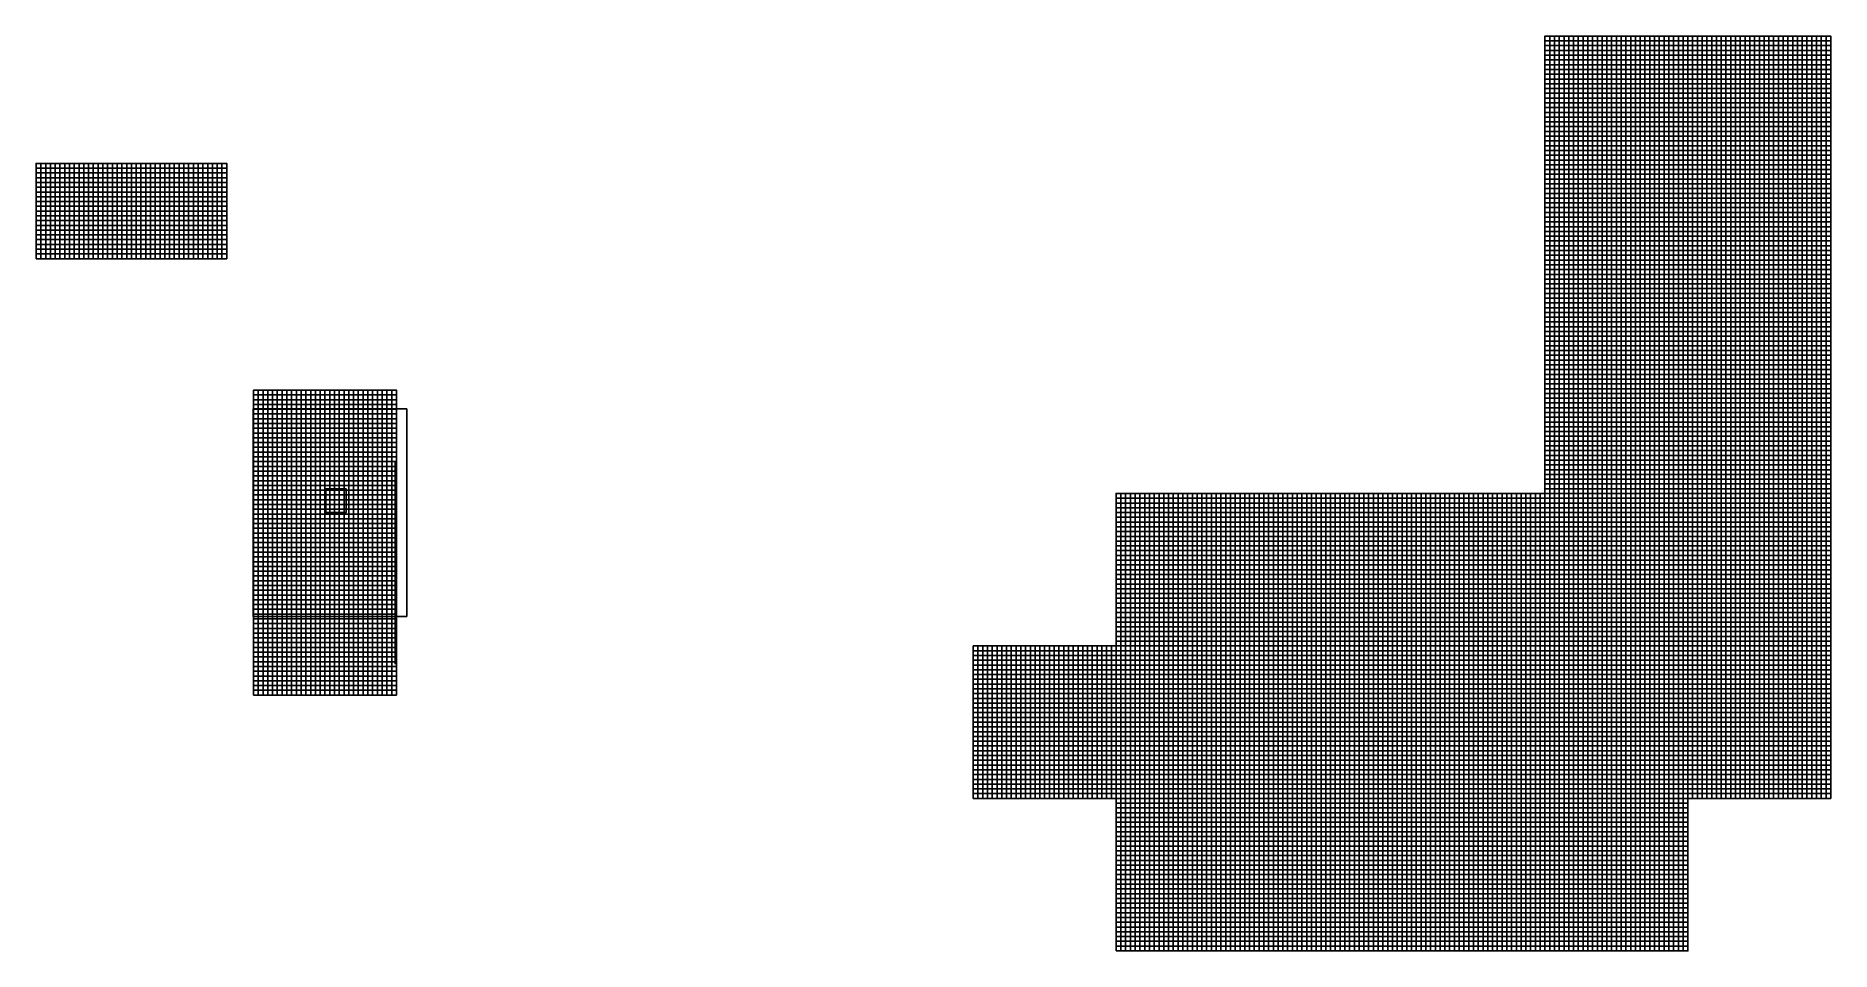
# Model space of a CAD drawing. Header units: metres. Extents: x -742423 to -738655, y -224537 to -222616.
import ezdxf

# ---------------------------------------------------------------- set-up
doc = ezdxf.new("R2010")
doc.units = ezdxf.units.M
doc.header["$MEASUREMENT"] = 0
doc.layers.add('AREAS', color=3, linetype='Continuous')
doc.layers.add('TILES', color=5, linetype='Continuous')
doc.layers.add('VIEWPORT', color=6, linetype='Continuous', plot=False)
picture_1 = doc.add_image_def('image1.png', size_in_pixel=(611, 826))

# ---------------------------------------------------------------- blocks, each defined once
blk = doc.blocks.new('NWN_32x32_Area')
at = {"layer": 'AREAS', "const_width": 1}
blk.add_lwpolyline([(-734505.1, -224756.5), (-734205.1, -224756.5), (-734205.1, -225076.5), (-734505.1, -225076.5)], close=True, dxfattribs=at)
at = {"layer": 'TILES', "flags": 128}
for points in [[(-734505.1, -224766.5), (-734505.1, -224756.5), (-734495.1, -224756.5), (-734495.1, -224766.5)], [(-734505.1, -224776.5), (-734505.1, -224766.5), (-734495.1, -224766.5), (-734495.1, -224776.5)], [(-734505.1, -224786.5), (-734505.1, -224776.5), (-734495.1, -224776.5), (-734495.1, -224786.5)], [(-734505.1, -224796.5), (-734505.1, -224786.5), (-734495.1, -224786.5), (-734495.1, -224796.5)], [(-734495.1, -224766.5), (-734495.1, -224756.5), (-734485.1, -224756.5), (-734485.1, -224766.5)], [(-734495.1, -224776.5), (-734495.1, -224766.5), (-734485.1, -224766.5), (-734485.1, -224776.5)], [(-734495.1, -224786.5), (-734495.1, -224776.5), (-734485.1, -224776.5), (-734485.1, -224786.5)], [(-734495.1, -224796.5), (-734495.1, -224786.5), (-734485.1, -224786.5), (-734485.1, -224796.5)], [(-734485.1, -224766.5), (-734485.1, -224756.5), (-734475.1, -224756.5), (-734475.1, -224766.5)], [(-734485.1, -224776.5), (-734485.1, -224766.5), (-734475.1, -224766.5), (-734475.1, -224776.5)], [(-734485.1, -224786.5), (-734485.1, -224776.5), (-734475.1, -224776.5), (-734475.1, -224786.5)], [(-734485.1, -224796.5), (-734485.1, -224786.5), (-734475.1, -224786.5), (-734475.1, -224796.5)], [(-734475.1, -224766.5), (-734475.1, -224756.5), (-734465.1, -224756.5), (-734465.1, -224766.5)], [(-734475.1, -224776.5), (-734475.1, -224766.5), (-734465.1, -224766.5), (-734465.1, -224776.5)], [(-734475.1, -224786.5), (-734475.1, -224776.5), (-734465.1, -224776.5), (-734465.1, -224786.5)], [(-734475.1, -224796.5), (-734475.1, -224786.5), (-734465.1, -224786.5), (-734465.1, -224796.5)], [(-734465.1, -224766.5), (-734465.1, -224756.5), (-734455.1, -224756.5), (-734455.1, -224766.5)], [(-734465.1, -224776.5), (-734465.1, -224766.5), (-734455.1, -224766.5), (-734455.1, -224776.5)], [(-734465.1, -224786.5), (-734465.1, -224776.5), (-734455.1, -224776.5), (-734455.1, -224786.5)], [(-734465.1, -224796.5), (-734465.1, -224786.5), (-734455.1, -224786.5), (-734455.1, -224796.5)], [(-734455.1, -224766.5), (-734455.1, -224756.5), (-734445.1, -224756.5), (-734445.1, -224766.5)], [(-734455.1, -224776.5), (-734455.1, -224766.5), (-734445.1, -224766.5), (-734445.1, -224776.5)], [(-734455.1, -224786.5), (-734455.1, -224776.5), (-734445.1, -224776.5), (-734445.1, -224786.5)], [(-734455.1, -224796.5), (-734455.1, -224786.5), (-734445.1, -224786.5), (-734445.1, -224796.5)], [(-734445.1, -224766.5), (-734445.1, -224756.5), (-734435.1, -224756.5), (-734435.1, -224766.5)], [(-734445.1, -224776.5), (-734445.1, -224766.5), (-734435.1, -224766.5), (-734435.1, -224776.5)], [(-734445.1, -224786.5), (-734445.1, -224776.5), (-734435.1, -224776.5), (-734435.1, -224786.5)], [(-734445.1, -224796.5), (-734445.1, -224786.5), (-734435.1, -224786.5), (-734435.1, -224796.5)], [(-734435.1, -224766.5), (-734435.1, -224756.5), (-734425.1, -224756.5), (-734425.1, -224766.5)], [(-734435.1, -224776.5), (-734435.1, -224766.5), (-734425.1, -224766.5), (-734425.1, -224776.5)], [(-734435.1, -224786.5), (-734435.1, -224776.5), (-734425.1, -224776.5), (-734425.1, -224786.5)], [(-734435.1, -224796.5), (-734435.1, -224786.5), (-734425.1, -224786.5), (-734425.1, -224796.5)], [(-734425.1, -224766.5), (-734425.1, -224756.5), (-734415.1, -224756.5), (-734415.1, -224766.5)], [(-734425.1, -224776.5), (-734425.1, -224766.5), (-734415.1, -224766.5), (-734415.1, -224776.5)], [(-734425.1, -224786.5), (-734425.1, -224776.5), (-734415.1, -224776.5), (-734415.1, -224786.5)], [(-734425.1, -224796.5), (-734425.1, -224786.5), (-734415.1, -224786.5), (-734415.1, -224796.5)], [(-734415.1, -224766.5), (-734415.1, -224756.5), (-734405.1, -224756.5), (-734405.1, -224766.5)], [(-734415.1, -224776.5), (-734415.1, -224766.5), (-734405.1, -224766.5), (-734405.1, -224776.5)], [(-734415.1, -224786.5), (-734415.1, -224776.5), (-734405.1, -224776.5), (-734405.1, -224786.5)], [(-734415.1, -224796.5), (-734415.1, -224786.5), (-734405.1, -224786.5), (-734405.1, -224796.5)], [(-734405.1, -224766.5), (-734405.1, -224756.5), (-734395.1, -224756.5), (-734395.1, -224766.5)], [(-734405.1, -224776.5), (-734405.1, -224766.5), (-734395.1, -224766.5), (-734395.1, -224776.5)], [(-734405.1, -224786.5), (-734405.1, -224776.5), (-734395.1, -224776.5), (-734395.1, -224786.5)], [(-734405.1, -224796.5), (-734405.1, -224786.5), (-734395.1, -224786.5), (-734395.1, -224796.5)], [(-734395.1, -224766.5), (-734395.1, -224756.5), (-734385.1, -224756.5), (-734385.1, -224766.5)], [(-734395.1, -224776.5), (-734395.1, -224766.5), (-734385.1, -224766.5), (-734385.1, -224776.5)], [(-734395.1, -224786.5), (-734395.1, -224776.5), (-734385.1, -224776.5), (-734385.1, -224786.5)], [(-734395.1, -224796.5), (-734395.1, -224786.5), (-734385.1, -224786.5), (-734385.1, -224796.5)], [(-734385.1, -224766.5), (-734385.1, -224756.5), (-734375.1, -224756.5), (-734375.1, -224766.5)], [(-734385.1, -224776.5), (-734385.1, -224766.5), (-734375.1, -224766.5), (-734375.1, -224776.5)], [(-734385.1, -224786.5), (-734385.1, -224776.5), (-734375.1, -224776.5), (-734375.1, -224786.5)], [(-734385.1, -224796.5), (-734385.1, -224786.5), (-734375.1, -224786.5), (-734375.1, -224796.5)], [(-734375.1, -224766.5), (-734375.1, -224756.5), (-734365.1, -224756.5), (-734365.1, -224766.5)], [(-734375.1, -224776.5), (-734375.1, -224766.5), (-734365.1, -224766.5), (-734365.1, -224776.5)], [(-734375.1, -224786.5), (-734375.1, -224776.5), (-734365.1, -224776.5), (-734365.1, -224786.5)], [(-734375.1, -224796.5), (-734375.1, -224786.5), (-734365.1, -224786.5), (-734365.1, -224796.5)], [(-734365.1, -224766.5), (-734365.1, -224756.5), (-734355.1, -224756.5), (-734355.1, -224766.5)], [(-734365.1, -224776.5), (-734365.1, -224766.5), (-734355.1, -224766.5), (-734355.1, -224776.5)], [(-734365.1, -224786.5), (-734365.1, -224776.5), (-734355.1, -224776.5), (-734355.1, -224786.5)], [(-734365.1, -224796.5), (-734365.1, -224786.5), (-734355.1, -224786.5), (-734355.1, -224796.5)], [(-734355.1, -224766.5), (-734355.1, -224756.5), (-734345.1, -224756.5), (-734345.1, -224766.5)], [(-734355.1, -224776.5), (-734355.1, -224766.5), (-734345.1, -224766.5), (-734345.1, -224776.5)], [(-734355.1, -224786.5), (-734355.1, -224776.5), (-734345.1, -224776.5), (-734345.1, -224786.5)], [(-734355.1, -224796.5), (-734355.1, -224786.5), (-734345.1, -224786.5), (-734345.1, -224796.5)], [(-734345.1, -224766.5), (-734345.1, -224756.5), (-734335.1, -224756.5), (-734335.1, -224766.5)], [(-734345.1, -224776.5), (-734345.1, -224766.5), (-734335.1, -224766.5), (-734335.1, -224776.5)], [(-734345.1, -224786.5), (-734345.1, -224776.5), (-734335.1, -224776.5), (-734335.1, -224786.5)], [(-734345.1, -224796.5), (-734345.1, -224786.5), (-734335.1, -224786.5), (-734335.1, -224796.5)], [(-734335.1, -224766.5), (-734335.1, -224756.5), (-734325.1, -224756.5), (-734325.1, -224766.5)], [(-734335.1, -224776.5), (-734335.1, -224766.5), (-734325.1, -224766.5), (-734325.1, -224776.5)], [(-734335.1, -224786.5), (-734335.1, -224776.5), (-734325.1, -224776.5), (-734325.1, -224786.5)], [(-734335.1, -224796.5), (-734335.1, -224786.5), (-734325.1, -224786.5), (-734325.1, -224796.5)], [(-734325.1, -224766.5), (-734325.1, -224756.5), (-734315.1, -224756.5), (-734315.1, -224766.5)], [(-734325.1, -224776.5), (-734325.1, -224766.5), (-734315.1, -224766.5), (-734315.1, -224776.5)], [(-734325.1, -224786.5), (-734325.1, -224776.5), (-734315.1, -224776.5), (-734315.1, -224786.5)], [(-734325.1, -224796.5), (-734325.1, -224786.5), (-734315.1, -224786.5), (-734315.1, -224796.5)], [(-734315.1, -224766.5), (-734315.1, -224756.5), (-734305.1, -224756.5), (-734305.1, -224766.5)], [(-734315.1, -224776.5), (-734315.1, -224766.5), (-734305.1, -224766.5), (-734305.1, -224776.5)], [(-734315.1, -224786.5), (-734315.1, -224776.5), (-734305.1, -224776.5), (-734305.1, -224786.5)], [(-734315.1, -224796.5), (-734315.1, -224786.5), (-734305.1, -224786.5), (-734305.1, -224796.5)], [(-734305.1, -224766.5), (-734305.1, -224756.5), (-734295.1, -224756.5), (-734295.1, -224766.5)], [(-734305.1, -224776.5), (-734305.1, -224766.5), (-734295.1, -224766.5), (-734295.1, -224776.5)], [(-734305.1, -224786.5), (-734305.1, -224776.5), (-734295.1, -224776.5), (-734295.1, -224786.5)], [(-734305.1, -224796.5), (-734305.1, -224786.5), (-734295.1, -224786.5), (-734295.1, -224796.5)], [(-734295.1, -224766.5), (-734295.1, -224756.5), (-734285.1, -224756.5), (-734285.1, -224766.5)], [(-734295.1, -224776.5), (-734295.1, -224766.5), (-734285.1, -224766.5), (-734285.1, -224776.5)], [(-734295.1, -224786.5), (-734295.1, -224776.5), (-734285.1, -224776.5), (-734285.1, -224786.5)], [(-734295.1, -224796.5), (-734295.1, -224786.5), (-734285.1, -224786.5), (-734285.1, -224796.5)], [(-734285.1, -224766.5), (-734285.1, -224756.5), (-734275.1, -224756.5), (-734275.1, -224766.5)], [(-734285.1, -224776.5), (-734285.1, -224766.5), (-734275.1, -224766.5), (-734275.1, -224776.5)], [(-734285.1, -224786.5), (-734285.1, -224776.5), (-734275.1, -224776.5), (-734275.1, -224786.5)], [(-734285.1, -224796.5), (-734285.1, -224786.5), (-734275.1, -224786.5), (-734275.1, -224796.5)], [(-734275.1, -224766.5), (-734275.1, -224756.5), (-734265.1, -224756.5), (-734265.1, -224766.5)], [(-734275.1, -224776.5), (-734275.1, -224766.5), (-734265.1, -224766.5), (-734265.1, -224776.5)], [(-734275.1, -224786.5), (-734275.1, -224776.5), (-734265.1, -224776.5), (-734265.1, -224786.5)], [(-734275.1, -224796.5), (-734275.1, -224786.5), (-734265.1, -224786.5), (-734265.1, -224796.5)], [(-734265.1, -224766.5), (-734265.1, -224756.5), (-734255.1, -224756.5), (-734255.1, -224766.5)], [(-734265.1, -224776.5), (-734265.1, -224766.5), (-734255.1, -224766.5), (-734255.1, -224776.5)], [(-734265.1, -224786.5), (-734265.1, -224776.5), (-734255.1, -224776.5), (-734255.1, -224786.5)], [(-734265.1, -224796.5), (-734265.1, -224786.5), (-734255.1, -224786.5), (-734255.1, -224796.5)], [(-734255.1, -224766.5), (-734255.1, -224756.5), (-734245.1, -224756.5), (-734245.1, -224766.5)], [(-734255.1, -224776.5), (-734255.1, -224766.5), (-734245.1, -224766.5), (-734245.1, -224776.5)], [(-734255.1, -224786.5), (-734255.1, -224776.5), (-734245.1, -224776.5), (-734245.1, -224786.5)], [(-734255.1, -224796.5), (-734255.1, -224786.5), (-734245.1, -224786.5), (-734245.1, -224796.5)], [(-734245.1, -224766.5), (-734245.1, -224756.5), (-734235.1, -224756.5), (-734235.1, -224766.5)], [(-734245.1, -224776.5), (-734245.1, -224766.5), (-734235.1, -224766.5), (-734235.1, -224776.5)], [(-734245.1, -224786.5), (-734245.1, -224776.5), (-734235.1, -224776.5), (-734235.1, -224786.5)], [(-734245.1, -224796.5), (-734245.1, -224786.5), (-734235.1, -224786.5), (-734235.1, -224796.5)], [(-734235.1, -224766.5), (-734235.1, -224756.5), (-734225.1, -224756.5), (-734225.1, -224766.5)], [(-734235.1, -224776.5), (-734235.1, -224766.5), (-734225.1, -224766.5), (-734225.1, -224776.5)], [(-734235.1, -224786.5), (-734235.1, -224776.5), (-734225.1, -224776.5), (-734225.1, -224786.5)], [(-734235.1, -224796.5), (-734235.1, -224786.5), (-734225.1, -224786.5), (-734225.1, -224796.5)], [(-734225.1, -224766.5), (-734225.1, -224756.5), (-734215.1, -224756.5), (-734215.1, -224766.5)], [(-734225.1, -224776.5), (-734225.1, -224766.5), (-734215.1, -224766.5), (-734215.1, -224776.5)], [(-734225.1, -224786.5), (-734225.1, -224776.5), (-734215.1, -224776.5), (-734215.1, -224786.5)], [(-734225.1, -224796.5), (-734225.1, -224786.5), (-734215.1, -224786.5), (-734215.1, -224796.5)], [(-734215.1, -224766.5), (-734215.1, -224756.5), (-734205.1, -224756.5), (-734205.1, -224766.5)], [(-734215.1, -224776.5), (-734215.1, -224766.5), (-734205.1, -224766.5), (-734205.1, -224776.5)], [(-734215.1, -224786.5), (-734215.1, -224776.5), (-734205.1, -224776.5), (-734205.1, -224786.5)], [(-734215.1, -224796.5), (-734215.1, -224786.5), (-734205.1, -224786.5), (-734205.1, -224796.5)], [(-734505.1, -224806.5), (-734505.1, -224796.5), (-734495.1, -224796.5), (-734495.1, -224806.5)], [(-734505.1, -224816.5), (-734505.1, -224806.5), (-734495.1, -224806.5), (-734495.1, -224816.5)], [(-734505.1, -224826.5), (-734505.1, -224816.5), (-734495.1, -224816.5), (-734495.1, -224826.5)], [(-734495.1, -224806.5), (-734495.1, -224796.5), (-734485.1, -224796.5), (-734485.1, -224806.5)], [(-734495.1, -224816.5), (-734495.1, -224806.5), (-734485.1, -224806.5), (-734485.1, -224816.5)], [(-734495.1, -224826.5), (-734495.1, -224816.5), (-734485.1, -224816.5), (-734485.1, -224826.5)], [(-734485.1, -224806.5), (-734485.1, -224796.5), (-734475.1, -224796.5), (-734475.1, -224806.5)], [(-734485.1, -224816.5), (-734485.1, -224806.5), (-734475.1, -224806.5), (-734475.1, -224816.5)], [(-734485.1, -224826.5), (-734485.1, -224816.5), (-734475.1, -224816.5), (-734475.1, -224826.5)], [(-734475.1, -224806.5), (-734475.1, -224796.5), (-734465.1, -224796.5), (-734465.1, -224806.5)], [(-734475.1, -224816.5), (-734475.1, -224806.5), (-734465.1, -224806.5), (-734465.1, -224816.5)], [(-734475.1, -224826.5), (-734475.1, -224816.5), (-734465.1, -224816.5), (-734465.1, -224826.5)], [(-734465.1, -224806.5), (-734465.1, -224796.5), (-734455.1, -224796.5), (-734455.1, -224806.5)], [(-734465.1, -224816.5), (-734465.1, -224806.5), (-734455.1, -224806.5), (-734455.1, -224816.5)], [(-734465.1, -224826.5), (-734465.1, -224816.5), (-734455.1, -224816.5), (-734455.1, -224826.5)], [(-734455.1, -224806.5), (-734455.1, -224796.5), (-734445.1, -224796.5), (-734445.1, -224806.5)], [(-734455.1, -224816.5), (-734455.1, -224806.5), (-734445.1, -224806.5), (-734445.1, -224816.5)], [(-734455.1, -224826.5), (-734455.1, -224816.5), (-734445.1, -224816.5), (-734445.1, -224826.5)], [(-734445.1, -224806.5), (-734445.1, -224796.5), (-734435.1, -224796.5), (-734435.1, -224806.5)], [(-734445.1, -224816.5), (-734445.1, -224806.5), (-734435.1, -224806.5), (-734435.1, -224816.5)], [(-734445.1, -224826.5), (-734445.1, -224816.5), (-734435.1, -224816.5), (-734435.1, -224826.5)], [(-734435.1, -224806.5), (-734435.1, -224796.5), (-734425.1, -224796.5), (-734425.1, -224806.5)], [(-734435.1, -224816.5), (-734435.1, -224806.5), (-734425.1, -224806.5), (-734425.1, -224816.5)], [(-734435.1, -224826.5), (-734435.1, -224816.5), (-734425.1, -224816.5), (-734425.1, -224826.5)], [(-734425.1, -224806.5), (-734425.1, -224796.5), (-734415.1, -224796.5), (-734415.1, -224806.5)], [(-734425.1, -224816.5), (-734425.1, -224806.5), (-734415.1, -224806.5), (-734415.1, -224816.5)], [(-734425.1, -224826.5), (-734425.1, -224816.5), (-734415.1, -224816.5), (-734415.1, -224826.5)], [(-734415.1, -224806.5), (-734415.1, -224796.5), (-734405.1, -224796.5), (-734405.1, -224806.5)], [(-734415.1, -224816.5), (-734415.1, -224806.5), (-734405.1, -224806.5), (-734405.1, -224816.5)], [(-734415.1, -224826.5), (-734415.1, -224816.5), (-734405.1, -224816.5), (-734405.1, -224826.5)], [(-734405.1, -224806.5), (-734405.1, -224796.5), (-734395.1, -224796.5), (-734395.1, -224806.5)], [(-734405.1, -224816.5), (-734405.1, -224806.5), (-734395.1, -224806.5), (-734395.1, -224816.5)], [(-734405.1, -224826.5), (-734405.1, -224816.5), (-734395.1, -224816.5), (-734395.1, -224826.5)], [(-734395.1, -224806.5), (-734395.1, -224796.5), (-734385.1, -224796.5), (-734385.1, -224806.5)], [(-734395.1, -224816.5), (-734395.1, -224806.5), (-734385.1, -224806.5), (-734385.1, -224816.5)], [(-734395.1, -224826.5), (-734395.1, -224816.5), (-734385.1, -224816.5), (-734385.1, -224826.5)], [(-734385.1, -224806.5), (-734385.1, -224796.5), (-734375.1, -224796.5), (-734375.1, -224806.5)], [(-734385.1, -224816.5), (-734385.1, -224806.5), (-734375.1, -224806.5), (-734375.1, -224816.5)], [(-734385.1, -224826.5), (-734385.1, -224816.5), (-734375.1, -224816.5), (-734375.1, -224826.5)], [(-734375.1, -224806.5), (-734375.1, -224796.5), (-734365.1, -224796.5), (-734365.1, -224806.5)], [(-734375.1, -224816.5), (-734375.1, -224806.5), (-734365.1, -224806.5), (-734365.1, -224816.5)], [(-734375.1, -224826.5), (-734375.1, -224816.5), (-734365.1, -224816.5), (-734365.1, -224826.5)], [(-734365.1, -224806.5), (-734365.1, -224796.5), (-734355.1, -224796.5), (-734355.1, -224806.5)], [(-734365.1, -224816.5), (-734365.1, -224806.5), (-734355.1, -224806.5), (-734355.1, -224816.5)], [(-734365.1, -224826.5), (-734365.1, -224816.5), (-734355.1, -224816.5), (-734355.1, -224826.5)], [(-734355.1, -224806.5), (-734355.1, -224796.5), (-734345.1, -224796.5), (-734345.1, -224806.5)], [(-734355.1, -224816.5), (-734355.1, -224806.5), (-734345.1, -224806.5), (-734345.1, -224816.5)], [(-734355.1, -224826.5), (-734355.1, -224816.5), (-734345.1, -224816.5), (-734345.1, -224826.5)], [(-734345.1, -224806.5), (-734345.1, -224796.5), (-734335.1, -224796.5), (-734335.1, -224806.5)], [(-734345.1, -224816.5), (-734345.1, -224806.5), (-734335.1, -224806.5), (-734335.1, -224816.5)], [(-734345.1, -224826.5), (-734345.1, -224816.5), (-734335.1, -224816.5), (-734335.1, -224826.5)], [(-734335.1, -224806.5), (-734335.1, -224796.5), (-734325.1, -224796.5), (-734325.1, -224806.5)], [(-734335.1, -224816.5), (-734335.1, -224806.5), (-734325.1, -224806.5), (-734325.1, -224816.5)], [(-734335.1, -224826.5), (-734335.1, -224816.5), (-734325.1, -224816.5), (-734325.1, -224826.5)], [(-734325.1, -224806.5), (-734325.1, -224796.5), (-734315.1, -224796.5), (-734315.1, -224806.5)], [(-734325.1, -224816.5), (-734325.1, -224806.5), (-734315.1, -224806.5), (-734315.1, -224816.5)], [(-734325.1, -224826.5), (-734325.1, -224816.5), (-734315.1, -224816.5), (-734315.1, -224826.5)], [(-734315.1, -224806.5), (-734315.1, -224796.5), (-734305.1, -224796.5), (-734305.1, -224806.5)], [(-734315.1, -224816.5), (-734315.1, -224806.5), (-734305.1, -224806.5), (-734305.1, -224816.5)], [(-734315.1, -224826.5), (-734315.1, -224816.5), (-734305.1, -224816.5), (-734305.1, -224826.5)], [(-734305.1, -224806.5), (-734305.1, -224796.5), (-734295.1, -224796.5), (-734295.1, -224806.5)], [(-734305.1, -224816.5), (-734305.1, -224806.5), (-734295.1, -224806.5), (-734295.1, -224816.5)], [(-734305.1, -224826.5), (-734305.1, -224816.5), (-734295.1, -224816.5), (-734295.1, -224826.5)], [(-734295.1, -224806.5), (-734295.1, -224796.5), (-734285.1, -224796.5), (-734285.1, -224806.5)], [(-734295.1, -224816.5), (-734295.1, -224806.5), (-734285.1, -224806.5), (-734285.1, -224816.5)], [(-734295.1, -224826.5), (-734295.1, -224816.5), (-734285.1, -224816.5), (-734285.1, -224826.5)], [(-734285.1, -224806.5), (-734285.1, -224796.5), (-734275.1, -224796.5), (-734275.1, -224806.5)], [(-734285.1, -224816.5), (-734285.1, -224806.5), (-734275.1, -224806.5), (-734275.1, -224816.5)], [(-734285.1, -224826.5), (-734285.1, -224816.5), (-734275.1, -224816.5), (-734275.1, -224826.5)], [(-734275.1, -224806.5), (-734275.1, -224796.5), (-734265.1, -224796.5), (-734265.1, -224806.5)], [(-734275.1, -224816.5), (-734275.1, -224806.5), (-734265.1, -224806.5), (-734265.1, -224816.5)], [(-734275.1, -224826.5), (-734275.1, -224816.5), (-734265.1, -224816.5), (-734265.1, -224826.5)], [(-734265.1, -224806.5), (-734265.1, -224796.5), (-734255.1, -224796.5), (-734255.1, -224806.5)], [(-734265.1, -224816.5), (-734265.1, -224806.5), (-734255.1, -224806.5), (-734255.1, -224816.5)], [(-734265.1, -224826.5), (-734265.1, -224816.5), (-734255.1, -224816.5), (-734255.1, -224826.5)], [(-734255.1, -224806.5), (-734255.1, -224796.5), (-734245.1, -224796.5), (-734245.1, -224806.5)], [(-734255.1, -224816.5), (-734255.1, -224806.5), (-734245.1, -224806.5), (-734245.1, -224816.5)], [(-734255.1, -224826.5), (-734255.1, -224816.5), (-734245.1, -224816.5), (-734245.1, -224826.5)], [(-734245.1, -224806.5), (-734245.1, -224796.5), (-734235.1, -224796.5), (-734235.1, -224806.5)], [(-734245.1, -224816.5), (-734245.1, -224806.5), (-734235.1, -224806.5), (-734235.1, -224816.5)], [(-734245.1, -224826.5), (-734245.1, -224816.5), (-734235.1, -224816.5), (-734235.1, -224826.5)], [(-734235.1, -224806.5), (-734235.1, -224796.5), (-734225.1, -224796.5), (-734225.1, -224806.5)], [(-734235.1, -224816.5), (-734235.1, -224806.5), (-734225.1, -224806.5), (-734225.1, -224816.5)], [(-734235.1, -224826.5), (-734235.1, -224816.5), (-734225.1, -224816.5), (-734225.1, -224826.5)], [(-734225.1, -224806.5), (-734225.1, -224796.5), (-734215.1, -224796.5), (-734215.1, -224806.5)], [(-734225.1, -224816.5), (-734225.1, -224806.5), (-734215.1, -224806.5), (-734215.1, -224816.5)], [(-734225.1, -224826.5), (-734225.1, -224816.5), (-734215.1, -224816.5), (-734215.1, -224826.5)], [(-734215.1, -224806.5), (-734215.1, -224796.5), (-734205.1, -224796.5), (-734205.1, -224806.5)], [(-734215.1, -224816.5), (-734215.1, -224806.5), (-734205.1, -224806.5), (-734205.1, -224816.5)], [(-734215.1, -224826.5), (-734215.1, -224816.5), (-734205.1, -224816.5), (-734205.1, -224826.5)], [(-734505.1, -224836.5), (-734505.1, -224826.5), (-734495.1, -224826.5), (-734495.1, -224836.5)], [(-734505.1, -224846.5), (-734505.1, -224836.5), (-734495.1, -224836.5), (-734495.1, -224846.5)], [(-734505.1, -224856.5), (-734505.1, -224846.5), (-734495.1, -224846.5), (-734495.1, -224856.5)], [(-734505.1, -224866.5), (-734505.1, -224856.5), (-734495.1, -224856.5), (-734495.1, -224866.5)], [(-734495.1, -224836.5), (-734495.1, -224826.5), (-734485.1, -224826.5), (-734485.1, -224836.5)], [(-734495.1, -224846.5), (-734495.1, -224836.5), (-734485.1, -224836.5), (-734485.1, -224846.5)], [(-734495.1, -224856.5), (-734495.1, -224846.5), (-734485.1, -224846.5), (-734485.1, -224856.5)], [(-734495.1, -224866.5), (-734495.1, -224856.5), (-734485.1, -224856.5), (-734485.1, -224866.5)], [(-734485.1, -224836.5), (-734485.1, -224826.5), (-734475.1, -224826.5), (-734475.1, -224836.5)], [(-734485.1, -224846.5), (-734485.1, -224836.5), (-734475.1, -224836.5), (-734475.1, -224846.5)], [(-734485.1, -224856.5), (-734485.1, -224846.5), (-734475.1, -224846.5), (-734475.1, -224856.5)], [(-734485.1, -224866.5), (-734485.1, -224856.5), (-734475.1, -224856.5), (-734475.1, -224866.5)], [(-734475.1, -224836.5), (-734475.1, -224826.5), (-734465.1, -224826.5), (-734465.1, -224836.5)], [(-734475.1, -224846.5), (-734475.1, -224836.5), (-734465.1, -224836.5), (-734465.1, -224846.5)], [(-734475.1, -224856.5), (-734475.1, -224846.5), (-734465.1, -224846.5), (-734465.1, -224856.5)], [(-734475.1, -224866.5), (-734475.1, -224856.5), (-734465.1, -224856.5), (-734465.1, -224866.5)], [(-734465.1, -224836.5), (-734465.1, -224826.5), (-734455.1, -224826.5), (-734455.1, -224836.5)], [(-734465.1, -224846.5), (-734465.1, -224836.5), (-734455.1, -224836.5), (-734455.1, -224846.5)], [(-734465.1, -224856.5), (-734465.1, -224846.5), (-734455.1, -224846.5), (-734455.1, -224856.5)], [(-734465.1, -224866.5), (-734465.1, -224856.5), (-734455.1, -224856.5), (-734455.1, -224866.5)], [(-734455.1, -224836.5), (-734455.1, -224826.5), (-734445.1, -224826.5), (-734445.1, -224836.5)], [(-734455.1, -224846.5), (-734455.1, -224836.5), (-734445.1, -224836.5), (-734445.1, -224846.5)], [(-734455.1, -224856.5), (-734455.1, -224846.5), (-734445.1, -224846.5), (-734445.1, -224856.5)], [(-734455.1, -224866.5), (-734455.1, -224856.5), (-734445.1, -224856.5), (-734445.1, -224866.5)], [(-734445.1, -224836.5), (-734445.1, -224826.5), (-734435.1, -224826.5), (-734435.1, -224836.5)], [(-734445.1, -224846.5), (-734445.1, -224836.5), (-734435.1, -224836.5), (-734435.1, -224846.5)], [(-734445.1, -224856.5), (-734445.1, -224846.5), (-734435.1, -224846.5), (-734435.1, -224856.5)], [(-734445.1, -224866.5), (-734445.1, -224856.5), (-734435.1, -224856.5), (-734435.1, -224866.5)], [(-734435.1, -224836.5), (-734435.1, -224826.5), (-734425.1, -224826.5), (-734425.1, -224836.5)], [(-734435.1, -224846.5), (-734435.1, -224836.5), (-734425.1, -224836.5), (-734425.1, -224846.5)], [(-734435.1, -224856.5), (-734435.1, -224846.5), (-734425.1, -224846.5), (-734425.1, -224856.5)], [(-734435.1, -224866.5), (-734435.1, -224856.5), (-734425.1, -224856.5), (-734425.1, -224866.5)], [(-734425.1, -224836.5), (-734425.1, -224826.5), (-734415.1, -224826.5), (-734415.1, -224836.5)], [(-734425.1, -224846.5), (-734425.1, -224836.5), (-734415.1, -224836.5), (-734415.1, -224846.5)], [(-734425.1, -224856.5), (-734425.1, -224846.5), (-734415.1, -224846.5), (-734415.1, -224856.5)], [(-734425.1, -224866.5), (-734425.1, -224856.5), (-734415.1, -224856.5), (-734415.1, -224866.5)], [(-734415.1, -224836.5), (-734415.1, -224826.5), (-734405.1, -224826.5), (-734405.1, -224836.5)], [(-734415.1, -224846.5), (-734415.1, -224836.5), (-734405.1, -224836.5), (-734405.1, -224846.5)], [(-734415.1, -224856.5), (-734415.1, -224846.5), (-734405.1, -224846.5), (-734405.1, -224856.5)], [(-734415.1, -224866.5), (-734415.1, -224856.5), (-734405.1, -224856.5), (-734405.1, -224866.5)], [(-734405.1, -224836.5), (-734405.1, -224826.5), (-734395.1, -224826.5), (-734395.1, -224836.5)], [(-734405.1, -224846.5), (-734405.1, -224836.5), (-734395.1, -224836.5), (-734395.1, -224846.5)], [(-734405.1, -224856.5), (-734405.1, -224846.5), (-734395.1, -224846.5), (-734395.1, -224856.5)], [(-734405.1, -224866.5), (-734405.1, -224856.5), (-734395.1, -224856.5), (-734395.1, -224866.5)], [(-734395.1, -224836.5), (-734395.1, -224826.5), (-734385.1, -224826.5), (-734385.1, -224836.5)], [(-734395.1, -224846.5), (-734395.1, -224836.5), (-734385.1, -224836.5), (-734385.1, -224846.5)], [(-734395.1, -224856.5), (-734395.1, -224846.5), (-734385.1, -224846.5), (-734385.1, -224856.5)], [(-734395.1, -224866.5), (-734395.1, -224856.5), (-734385.1, -224856.5), (-734385.1, -224866.5)], [(-734385.1, -224836.5), (-734385.1, -224826.5), (-734375.1, -224826.5), (-734375.1, -224836.5)], [(-734385.1, -224846.5), (-734385.1, -224836.5), (-734375.1, -224836.5), (-734375.1, -224846.5)], [(-734385.1, -224856.5), (-734385.1, -224846.5), (-734375.1, -224846.5), (-734375.1, -224856.5)], [(-734385.1, -224866.5), (-734385.1, -224856.5), (-734375.1, -224856.5), (-734375.1, -224866.5)], [(-734375.1, -224836.5), (-734375.1, -224826.5), (-734365.1, -224826.5), (-734365.1, -224836.5)], [(-734375.1, -224846.5), (-734375.1, -224836.5), (-734365.1, -224836.5), (-734365.1, -224846.5)], [(-734375.1, -224856.5), (-734375.1, -224846.5), (-734365.1, -224846.5), (-734365.1, -224856.5)], [(-734375.1, -224866.5), (-734375.1, -224856.5), (-734365.1, -224856.5), (-734365.1, -224866.5)], [(-734365.1, -224836.5), (-734365.1, -224826.5), (-734355.1, -224826.5), (-734355.1, -224836.5)], [(-734365.1, -224846.5), (-734365.1, -224836.5), (-734355.1, -224836.5), (-734355.1, -224846.5)], [(-734365.1, -224856.5), (-734365.1, -224846.5), (-734355.1, -224846.5), (-734355.1, -224856.5)], [(-734365.1, -224866.5), (-734365.1, -224856.5), (-734355.1, -224856.5), (-734355.1, -224866.5)], [(-734355.1, -224836.5), (-734355.1, -224826.5), (-734345.1, -224826.5), (-734345.1, -224836.5)], [(-734355.1, -224846.5), (-734355.1, -224836.5), (-734345.1, -224836.5), (-734345.1, -224846.5)], [(-734355.1, -224856.5), (-734355.1, -224846.5), (-734345.1, -224846.5), (-734345.1, -224856.5)], [(-734355.1, -224866.5), (-734355.1, -224856.5), (-734345.1, -224856.5), (-734345.1, -224866.5)], [(-734345.1, -224836.5), (-734345.1, -224826.5), (-734335.1, -224826.5), (-734335.1, -224836.5)], [(-734345.1, -224846.5), (-734345.1, -224836.5), (-734335.1, -224836.5), (-734335.1, -224846.5)], [(-734345.1, -224856.5), (-734345.1, -224846.5), (-734335.1, -224846.5), (-734335.1, -224856.5)], [(-734345.1, -224866.5), (-734345.1, -224856.5), (-734335.1, -224856.5), (-734335.1, -224866.5)], [(-734335.1, -224836.5), (-734335.1, -224826.5), (-734325.1, -224826.5), (-734325.1, -224836.5)], [(-734335.1, -224846.5), (-734335.1, -224836.5), (-734325.1, -224836.5), (-734325.1, -224846.5)], [(-734335.1, -224856.5), (-734335.1, -224846.5), (-734325.1, -224846.5), (-734325.1, -224856.5)], [(-734335.1, -224866.5), (-734335.1, -224856.5), (-734325.1, -224856.5), (-734325.1, -224866.5)], [(-734325.1, -224836.5), (-734325.1, -224826.5), (-734315.1, -224826.5), (-734315.1, -224836.5)], [(-734325.1, -224846.5), (-734325.1, -224836.5), (-734315.1, -224836.5), (-734315.1, -224846.5)], [(-734325.1, -224856.5), (-734325.1, -224846.5), (-734315.1, -224846.5), (-734315.1, -224856.5)], [(-734325.1, -224866.5), (-734325.1, -224856.5), (-734315.1, -224856.5), (-734315.1, -224866.5)], [(-734315.1, -224836.5), (-734315.1, -224826.5), (-734305.1, -224826.5), (-734305.1, -224836.5)], [(-734315.1, -224846.5), (-734315.1, -224836.5), (-734305.1, -224836.5), (-734305.1, -224846.5)], [(-734315.1, -224856.5), (-734315.1, -224846.5), (-734305.1, -224846.5), (-734305.1, -224856.5)], [(-734315.1, -224866.5), (-734315.1, -224856.5), (-734305.1, -224856.5), (-734305.1, -224866.5)], [(-734305.1, -224836.5), (-734305.1, -224826.5), (-734295.1, -224826.5), (-734295.1, -224836.5)], [(-734305.1, -224846.5), (-734305.1, -224836.5), (-734295.1, -224836.5), (-734295.1, -224846.5)], [(-734305.1, -224856.5), (-734305.1, -224846.5), (-734295.1, -224846.5), (-734295.1, -224856.5)], [(-734305.1, -224866.5), (-734305.1, -224856.5), (-734295.1, -224856.5), (-734295.1, -224866.5)], [(-734295.1, -224836.5), (-734295.1, -224826.5), (-734285.1, -224826.5), (-734285.1, -224836.5)], [(-734295.1, -224846.5), (-734295.1, -224836.5), (-734285.1, -224836.5), (-734285.1, -224846.5)], [(-734295.1, -224856.5), (-734295.1, -224846.5), (-734285.1, -224846.5), (-734285.1, -224856.5)], [(-734295.1, -224866.5), (-734295.1, -224856.5), (-734285.1, -224856.5), (-734285.1, -224866.5)], [(-734285.1, -224836.5), (-734285.1, -224826.5), (-734275.1, -224826.5), (-734275.1, -224836.5)], [(-734285.1, -224846.5), (-734285.1, -224836.5), (-734275.1, -224836.5), (-734275.1, -224846.5)], [(-734285.1, -224856.5), (-734285.1, -224846.5), (-734275.1, -224846.5), (-734275.1, -224856.5)], [(-734285.1, -224866.5), (-734285.1, -224856.5), (-734275.1, -224856.5), (-734275.1, -224866.5)], [(-734275.1, -224836.5), (-734275.1, -224826.5), (-734265.1, -224826.5), (-734265.1, -224836.5)], [(-734275.1, -224846.5), (-734275.1, -224836.5), (-734265.1, -224836.5), (-734265.1, -224846.5)], [(-734275.1, -224856.5), (-734275.1, -224846.5), (-734265.1, -224846.5), (-734265.1, -224856.5)], [(-734275.1, -224866.5), (-734275.1, -224856.5), (-734265.1, -224856.5), (-734265.1, -224866.5)], [(-734265.1, -224836.5), (-734265.1, -224826.5), (-734255.1, -224826.5), (-734255.1, -224836.5)], [(-734265.1, -224846.5), (-734265.1, -224836.5), (-734255.1, -224836.5), (-734255.1, -224846.5)], [(-734265.1, -224856.5), (-734265.1, -224846.5), (-734255.1, -224846.5), (-734255.1, -224856.5)], [(-734265.1, -224866.5), (-734265.1, -224856.5), (-734255.1, -224856.5), (-734255.1, -224866.5)], [(-734255.1, -224836.5), (-734255.1, -224826.5), (-734245.1, -224826.5), (-734245.1, -224836.5)], [(-734255.1, -224846.5), (-734255.1, -224836.5), (-734245.1, -224836.5), (-734245.1, -224846.5)], [(-734255.1, -224856.5), (-734255.1, -224846.5), (-734245.1, -224846.5), (-734245.1, -224856.5)], [(-734255.1, -224866.5), (-734255.1, -224856.5), (-734245.1, -224856.5), (-734245.1, -224866.5)], [(-734245.1, -224836.5), (-734245.1, -224826.5), (-734235.1, -224826.5), (-734235.1, -224836.5)], [(-734245.1, -224846.5), (-734245.1, -224836.5), (-734235.1, -224836.5), (-734235.1, -224846.5)], [(-734245.1, -224856.5), (-734245.1, -224846.5), (-734235.1, -224846.5), (-734235.1, -224856.5)], [(-734245.1, -224866.5), (-734245.1, -224856.5), (-734235.1, -224856.5), (-734235.1, -224866.5)], [(-734235.1, -224836.5), (-734235.1, -224826.5), (-734225.1, -224826.5), (-734225.1, -224836.5)], [(-734235.1, -224846.5), (-734235.1, -224836.5), (-734225.1, -224836.5), (-734225.1, -224846.5)], [(-734235.1, -224856.5), (-734235.1, -224846.5), (-734225.1, -224846.5), (-734225.1, -224856.5)], [(-734235.1, -224866.5), (-734235.1, -224856.5), (-734225.1, -224856.5), (-734225.1, -224866.5)], [(-734225.1, -224836.5), (-734225.1, -224826.5), (-734215.1, -224826.5), (-734215.1, -224836.5)], [(-734225.1, -224846.5), (-734225.1, -224836.5), (-734215.1, -224836.5), (-734215.1, -224846.5)], [(-734225.1, -224856.5), (-734225.1, -224846.5), (-734215.1, -224846.5), (-734215.1, -224856.5)], [(-734225.1, -224866.5), (-734225.1, -224856.5), (-734215.1, -224856.5), (-734215.1, -224866.5)], [(-734215.1, -224836.5), (-734215.1, -224826.5), (-734205.1, -224826.5), (-734205.1, -224836.5)], [(-734215.1, -224846.5), (-734215.1, -224836.5), (-734205.1, -224836.5), (-734205.1, -224846.5)], [(-734215.1, -224856.5), (-734215.1, -224846.5), (-734205.1, -224846.5), (-734205.1, -224856.5)], [(-734215.1, -224866.5), (-734215.1, -224856.5), (-734205.1, -224856.5), (-734205.1, -224866.5)], [(-734505.1, -224876.5), (-734505.1, -224866.5), (-734495.1, -224866.5), (-734495.1, -224876.5)], [(-734505.1, -224886.5), (-734505.1, -224876.5), (-734495.1, -224876.5), (-734495.1, -224886.5)], [(-734505.1, -224896.5), (-734505.1, -224886.5), (-734495.1, -224886.5), (-734495.1, -224896.5)], [(-734505.1, -224906.5), (-734505.1, -224896.5), (-734495.1, -224896.5), (-734495.1, -224906.5)], [(-734495.1, -224876.5), (-734495.1, -224866.5), (-734485.1, -224866.5), (-734485.1, -224876.5)], [(-734495.1, -224886.5), (-734495.1, -224876.5), (-734485.1, -224876.5), (-734485.1, -224886.5)], [(-734495.1, -224896.5), (-734495.1, -224886.5), (-734485.1, -224886.5), (-734485.1, -224896.5)], [(-734495.1, -224906.5), (-734495.1, -224896.5), (-734485.1, -224896.5), (-734485.1, -224906.5)], [(-734485.1, -224876.5), (-734485.1, -224866.5), (-734475.1, -224866.5), (-734475.1, -224876.5)], [(-734485.1, -224886.5), (-734485.1, -224876.5), (-734475.1, -224876.5), (-734475.1, -224886.5)], [(-734485.1, -224896.5), (-734485.1, -224886.5), (-734475.1, -224886.5), (-734475.1, -224896.5)], [(-734485.1, -224906.5), (-734485.1, -224896.5), (-734475.1, -224896.5), (-734475.1, -224906.5)], [(-734475.1, -224876.5), (-734475.1, -224866.5), (-734465.1, -224866.5), (-734465.1, -224876.5)], [(-734475.1, -224886.5), (-734475.1, -224876.5), (-734465.1, -224876.5), (-734465.1, -224886.5)], [(-734475.1, -224896.5), (-734475.1, -224886.5), (-734465.1, -224886.5), (-734465.1, -224896.5)], [(-734475.1, -224906.5), (-734475.1, -224896.5), (-734465.1, -224896.5), (-734465.1, -224906.5)], [(-734465.1, -224876.5), (-734465.1, -224866.5), (-734455.1, -224866.5), (-734455.1, -224876.5)], [(-734465.1, -224886.5), (-734465.1, -224876.5), (-734455.1, -224876.5), (-734455.1, -224886.5)], [(-734465.1, -224896.5), (-734465.1, -224886.5), (-734455.1, -224886.5), (-734455.1, -224896.5)], [(-734465.1, -224906.5), (-734465.1, -224896.5), (-734455.1, -224896.5), (-734455.1, -224906.5)], [(-734455.1, -224876.5), (-734455.1, -224866.5), (-734445.1, -224866.5), (-734445.1, -224876.5)], [(-734455.1, -224886.5), (-734455.1, -224876.5), (-734445.1, -224876.5), (-734445.1, -224886.5)], [(-734455.1, -224896.5), (-734455.1, -224886.5), (-734445.1, -224886.5), (-734445.1, -224896.5)], [(-734455.1, -224906.5), (-734455.1, -224896.5), (-734445.1, -224896.5), (-734445.1, -224906.5)], [(-734445.1, -224876.5), (-734445.1, -224866.5), (-734435.1, -224866.5), (-734435.1, -224876.5)], [(-734445.1, -224886.5), (-734445.1, -224876.5), (-734435.1, -224876.5), (-734435.1, -224886.5)], [(-734445.1, -224896.5), (-734445.1, -224886.5), (-734435.1, -224886.5), (-734435.1, -224896.5)], [(-734445.1, -224906.5), (-734445.1, -224896.5), (-734435.1, -224896.5), (-734435.1, -224906.5)], [(-734435.1, -224876.5), (-734435.1, -224866.5), (-734425.1, -224866.5), (-734425.1, -224876.5)], [(-734435.1, -224886.5), (-734435.1, -224876.5), (-734425.1, -224876.5), (-734425.1, -224886.5)], [(-734435.1, -224896.5), (-734435.1, -224886.5), (-734425.1, -224886.5), (-734425.1, -224896.5)], [(-734435.1, -224906.5), (-734435.1, -224896.5), (-734425.1, -224896.5), (-734425.1, -224906.5)], [(-734425.1, -224876.5), (-734425.1, -224866.5), (-734415.1, -224866.5), (-734415.1, -224876.5)], [(-734425.1, -224886.5), (-734425.1, -224876.5), (-734415.1, -224876.5), (-734415.1, -224886.5)], [(-734425.1, -224896.5), (-734425.1, -224886.5), (-734415.1, -224886.5), (-734415.1, -224896.5)], [(-734425.1, -224906.5), (-734425.1, -224896.5), (-734415.1, -224896.5), (-734415.1, -224906.5)], [(-734415.1, -224876.5), (-734415.1, -224866.5), (-734405.1, -224866.5), (-734405.1, -224876.5)], [(-734415.1, -224886.5), (-734415.1, -224876.5), (-734405.1, -224876.5), (-734405.1, -224886.5)], [(-734415.1, -224896.5), (-734415.1, -224886.5), (-734405.1, -224886.5), (-734405.1, -224896.5)], [(-734415.1, -224906.5), (-734415.1, -224896.5), (-734405.1, -224896.5), (-734405.1, -224906.5)], [(-734405.1, -224876.5), (-734405.1, -224866.5), (-734395.1, -224866.5), (-734395.1, -224876.5)], [(-734405.1, -224886.5), (-734405.1, -224876.5), (-734395.1, -224876.5), (-734395.1, -224886.5)], [(-734405.1, -224896.5), (-734405.1, -224886.5), (-734395.1, -224886.5), (-734395.1, -224896.5)], [(-734405.1, -224906.5), (-734405.1, -224896.5), (-734395.1, -224896.5), (-734395.1, -224906.5)], [(-734395.1, -224876.5), (-734395.1, -224866.5), (-734385.1, -224866.5), (-734385.1, -224876.5)], [(-734395.1, -224886.5), (-734395.1, -224876.5), (-734385.1, -224876.5), (-734385.1, -224886.5)], [(-734395.1, -224896.5), (-734395.1, -224886.5), (-734385.1, -224886.5), (-734385.1, -224896.5)], [(-734395.1, -224906.5), (-734395.1, -224896.5), (-734385.1, -224896.5), (-734385.1, -224906.5)], [(-734385.1, -224876.5), (-734385.1, -224866.5), (-734375.1, -224866.5), (-734375.1, -224876.5)], [(-734385.1, -224886.5), (-734385.1, -224876.5), (-734375.1, -224876.5), (-734375.1, -224886.5)], [(-734385.1, -224896.5), (-734385.1, -224886.5), (-734375.1, -224886.5), (-734375.1, -224896.5)], [(-734385.1, -224906.5), (-734385.1, -224896.5), (-734375.1, -224896.5), (-734375.1, -224906.5)], [(-734375.1, -224876.5), (-734375.1, -224866.5), (-734365.1, -224866.5), (-734365.1, -224876.5)], [(-734375.1, -224886.5), (-734375.1, -224876.5), (-734365.1, -224876.5), (-734365.1, -224886.5)], [(-734375.1, -224896.5), (-734375.1, -224886.5), (-734365.1, -224886.5), (-734365.1, -224896.5)], [(-734375.1, -224906.5), (-734375.1, -224896.5), (-734365.1, -224896.5), (-734365.1, -224906.5)], [(-734365.1, -224876.5), (-734365.1, -224866.5), (-734355.1, -224866.5), (-734355.1, -224876.5)], [(-734365.1, -224886.5), (-734365.1, -224876.5), (-734355.1, -224876.5), (-734355.1, -224886.5)], [(-734365.1, -224896.5), (-734365.1, -224886.5), (-734355.1, -224886.5), (-734355.1, -224896.5)], [(-734365.1, -224906.5), (-734365.1, -224896.5), (-734355.1, -224896.5), (-734355.1, -224906.5)], [(-734355.1, -224876.5), (-734355.1, -224866.5), (-734345.1, -224866.5), (-734345.1, -224876.5)], [(-734355.1, -224886.5), (-734355.1, -224876.5), (-734345.1, -224876.5), (-734345.1, -224886.5)], [(-734355.1, -224896.5), (-734355.1, -224886.5), (-734345.1, -224886.5), (-734345.1, -224896.5)], [(-734355.1, -224906.5), (-734355.1, -224896.5), (-734345.1, -224896.5), (-734345.1, -224906.5)], [(-734345.1, -224876.5), (-734345.1, -224866.5), (-734335.1, -224866.5), (-734335.1, -224876.5)], [(-734345.1, -224886.5), (-734345.1, -224876.5), (-734335.1, -224876.5), (-734335.1, -224886.5)], [(-734345.1, -224896.5), (-734345.1, -224886.5), (-734335.1, -224886.5), (-734335.1, -224896.5)], [(-734345.1, -224906.5), (-734345.1, -224896.5), (-734335.1, -224896.5), (-734335.1, -224906.5)], [(-734335.1, -224876.5), (-734335.1, -224866.5), (-734325.1, -224866.5), (-734325.1, -224876.5)], [(-734335.1, -224886.5), (-734335.1, -224876.5), (-734325.1, -224876.5), (-734325.1, -224886.5)], [(-734335.1, -224896.5), (-734335.1, -224886.5), (-734325.1, -224886.5), (-734325.1, -224896.5)], [(-734335.1, -224906.5), (-734335.1, -224896.5), (-734325.1, -224896.5), (-734325.1, -224906.5)], [(-734325.1, -224876.5), (-734325.1, -224866.5), (-734315.1, -224866.5), (-734315.1, -224876.5)], [(-734325.1, -224886.5), (-734325.1, -224876.5), (-734315.1, -224876.5), (-734315.1, -224886.5)], [(-734325.1, -224896.5), (-734325.1, -224886.5), (-734315.1, -224886.5), (-734315.1, -224896.5)], [(-734325.1, -224906.5), (-734325.1, -224896.5), (-734315.1, -224896.5), (-734315.1, -224906.5)], [(-734315.1, -224876.5), (-734315.1, -224866.5), (-734305.1, -224866.5), (-734305.1, -224876.5)], [(-734315.1, -224886.5), (-734315.1, -224876.5), (-734305.1, -224876.5), (-734305.1, -224886.5)], [(-734315.1, -224896.5), (-734315.1, -224886.5), (-734305.1, -224886.5), (-734305.1, -224896.5)], [(-734315.1, -224906.5), (-734315.1, -224896.5), (-734305.1, -224896.5), (-734305.1, -224906.5)], [(-734305.1, -224876.5), (-734305.1, -224866.5), (-734295.1, -224866.5), (-734295.1, -224876.5)], [(-734305.1, -224886.5), (-734305.1, -224876.5), (-734295.1, -224876.5), (-734295.1, -224886.5)], [(-734305.1, -224896.5), (-734305.1, -224886.5), (-734295.1, -224886.5), (-734295.1, -224896.5)], [(-734305.1, -224906.5), (-734305.1, -224896.5), (-734295.1, -224896.5), (-734295.1, -224906.5)], [(-734295.1, -224876.5), (-734295.1, -224866.5), (-734285.1, -224866.5), (-734285.1, -224876.5)], [(-734295.1, -224886.5), (-734295.1, -224876.5), (-734285.1, -224876.5), (-734285.1, -224886.5)], [(-734295.1, -224896.5), (-734295.1, -224886.5), (-734285.1, -224886.5), (-734285.1, -224896.5)], [(-734295.1, -224906.5), (-734295.1, -224896.5), (-734285.1, -224896.5), (-734285.1, -224906.5)], [(-734285.1, -224876.5), (-734285.1, -224866.5), (-734275.1, -224866.5), (-734275.1, -224876.5)], [(-734285.1, -224886.5), (-734285.1, -224876.5), (-734275.1, -224876.5), (-734275.1, -224886.5)], [(-734285.1, -224896.5), (-734285.1, -224886.5), (-734275.1, -224886.5), (-734275.1, -224896.5)], [(-734285.1, -224906.5), (-734285.1, -224896.5), (-734275.1, -224896.5), (-734275.1, -224906.5)], [(-734275.1, -224876.5), (-734275.1, -224866.5), (-734265.1, -224866.5), (-734265.1, -224876.5)], [(-734275.1, -224886.5), (-734275.1, -224876.5), (-734265.1, -224876.5), (-734265.1, -224886.5)], [(-734275.1, -224896.5), (-734275.1, -224886.5), (-734265.1, -224886.5), (-734265.1, -224896.5)], [(-734275.1, -224906.5), (-734275.1, -224896.5), (-734265.1, -224896.5), (-734265.1, -224906.5)], [(-734265.1, -224876.5), (-734265.1, -224866.5), (-734255.1, -224866.5), (-734255.1, -224876.5)], [(-734265.1, -224886.5), (-734265.1, -224876.5), (-734255.1, -224876.5), (-734255.1, -224886.5)], [(-734265.1, -224896.5), (-734265.1, -224886.5), (-734255.1, -224886.5), (-734255.1, -224896.5)], [(-734265.1, -224906.5), (-734265.1, -224896.5), (-734255.1, -224896.5), (-734255.1, -224906.5)], [(-734255.1, -224876.5), (-734255.1, -224866.5), (-734245.1, -224866.5), (-734245.1, -224876.5)], [(-734255.1, -224886.5), (-734255.1, -224876.5), (-734245.1, -224876.5), (-734245.1, -224886.5)], [(-734255.1, -224896.5), (-734255.1, -224886.5), (-734245.1, -224886.5), (-734245.1, -224896.5)], [(-734255.1, -224906.5), (-734255.1, -224896.5), (-734245.1, -224896.5), (-734245.1, -224906.5)], [(-734245.1, -224876.5), (-734245.1, -224866.5), (-734235.1, -224866.5), (-734235.1, -224876.5)], [(-734245.1, -224886.5), (-734245.1, -224876.5), (-734235.1, -224876.5), (-734235.1, -224886.5)], [(-734245.1, -224896.5), (-734245.1, -224886.5), (-734235.1, -224886.5), (-734235.1, -224896.5)], [(-734245.1, -224906.5), (-734245.1, -224896.5), (-734235.1, -224896.5), (-734235.1, -224906.5)], [(-734235.1, -224876.5), (-734235.1, -224866.5), (-734225.1, -224866.5), (-734225.1, -224876.5)], [(-734235.1, -224886.5), (-734235.1, -224876.5), (-734225.1, -224876.5), (-734225.1, -224886.5)], [(-734235.1, -224896.5), (-734235.1, -224886.5), (-734225.1, -224886.5), (-734225.1, -224896.5)], [(-734235.1, -224906.5), (-734235.1, -224896.5), (-734225.1, -224896.5), (-734225.1, -224906.5)], [(-734225.1, -224876.5), (-734225.1, -224866.5), (-734215.1, -224866.5), (-734215.1, -224876.5)], [(-734225.1, -224886.5), (-734225.1, -224876.5), (-734215.1, -224876.5), (-734215.1, -224886.5)], [(-734225.1, -224896.5), (-734225.1, -224886.5), (-734215.1, -224886.5), (-734215.1, -224896.5)], [(-734225.1, -224906.5), (-734225.1, -224896.5), (-734215.1, -224896.5), (-734215.1, -224906.5)], [(-734215.1, -224876.5), (-734215.1, -224866.5), (-734205.1, -224866.5), (-734205.1, -224876.5)], [(-734215.1, -224886.5), (-734215.1, -224876.5), (-734205.1, -224876.5), (-734205.1, -224886.5)], [(-734215.1, -224896.5), (-734215.1, -224886.5), (-734205.1, -224886.5), (-734205.1, -224896.5)], [(-734215.1, -224906.5), (-734215.1, -224896.5), (-734205.1, -224896.5), (-734205.1, -224906.5)], [(-734505.1, -224916.5), (-734505.1, -224906.5), (-734495.1, -224906.5), (-734495.1, -224916.5)], [(-734505.1, -224926.5), (-734505.1, -224916.5), (-734495.1, -224916.5), (-734495.1, -224926.5)], [(-734505.1, -224936.5), (-734505.1, -224926.5), (-734495.1, -224926.5), (-734495.1, -224936.5)], [(-734505.1, -224946.5), (-734505.1, -224936.5), (-734495.1, -224936.5), (-734495.1, -224946.5)], [(-734495.1, -224916.5), (-734495.1, -224906.5), (-734485.1, -224906.5), (-734485.1, -224916.5)], [(-734495.1, -224926.5), (-734495.1, -224916.5), (-734485.1, -224916.5), (-734485.1, -224926.5)], [(-734495.1, -224936.5), (-734495.1, -224926.5), (-734485.1, -224926.5), (-734485.1, -224936.5)], [(-734495.1, -224946.5), (-734495.1, -224936.5), (-734485.1, -224936.5), (-734485.1, -224946.5)], [(-734485.1, -224916.5), (-734485.1, -224906.5), (-734475.1, -224906.5), (-734475.1, -224916.5)], [(-734485.1, -224926.5), (-734485.1, -224916.5), (-734475.1, -224916.5), (-734475.1, -224926.5)], [(-734485.1, -224936.5), (-734485.1, -224926.5), (-734475.1, -224926.5), (-734475.1, -224936.5)], [(-734485.1, -224946.5), (-734485.1, -224936.5), (-734475.1, -224936.5), (-734475.1, -224946.5)], [(-734475.1, -224916.5), (-734475.1, -224906.5), (-734465.1, -224906.5), (-734465.1, -224916.5)], [(-734475.1, -224926.5), (-734475.1, -224916.5), (-734465.1, -224916.5), (-734465.1, -224926.5)], [(-734475.1, -224936.5), (-734475.1, -224926.5), (-734465.1, -224926.5), (-734465.1, -224936.5)], [(-734475.1, -224946.5), (-734475.1, -224936.5), (-734465.1, -224936.5), (-734465.1, -224946.5)], [(-734465.1, -224916.5), (-734465.1, -224906.5), (-734455.1, -224906.5), (-734455.1, -224916.5)], [(-734465.1, -224926.5), (-734465.1, -224916.5), (-734455.1, -224916.5), (-734455.1, -224926.5)], [(-734465.1, -224936.5), (-734465.1, -224926.5), (-734455.1, -224926.5), (-734455.1, -224936.5)], [(-734465.1, -224946.5), (-734465.1, -224936.5), (-734455.1, -224936.5), (-734455.1, -224946.5)], [(-734455.1, -224916.5), (-734455.1, -224906.5), (-734445.1, -224906.5), (-734445.1, -224916.5)], [(-734455.1, -224926.5), (-734455.1, -224916.5), (-734445.1, -224916.5), (-734445.1, -224926.5)], [(-734455.1, -224936.5), (-734455.1, -224926.5), (-734445.1, -224926.5), (-734445.1, -224936.5)], [(-734455.1, -224946.5), (-734455.1, -224936.5), (-734445.1, -224936.5), (-734445.1, -224946.5)], [(-734445.1, -224916.5), (-734445.1, -224906.5), (-734435.1, -224906.5), (-734435.1, -224916.5)], [(-734445.1, -224926.5), (-734445.1, -224916.5), (-734435.1, -224916.5), (-734435.1, -224926.5)], [(-734445.1, -224936.5), (-734445.1, -224926.5), (-734435.1, -224926.5), (-734435.1, -224936.5)], [(-734445.1, -224946.5), (-734445.1, -224936.5), (-734435.1, -224936.5), (-734435.1, -224946.5)], [(-734435.1, -224916.5), (-734435.1, -224906.5), (-734425.1, -224906.5), (-734425.1, -224916.5)], [(-734435.1, -224926.5), (-734435.1, -224916.5), (-734425.1, -224916.5), (-734425.1, -224926.5)], [(-734435.1, -224936.5), (-734435.1, -224926.5), (-734425.1, -224926.5), (-734425.1, -224936.5)], [(-734435.1, -224946.5), (-734435.1, -224936.5), (-734425.1, -224936.5), (-734425.1, -224946.5)], [(-734425.1, -224916.5), (-734425.1, -224906.5), (-734415.1, -224906.5), (-734415.1, -224916.5)], [(-734425.1, -224926.5), (-734425.1, -224916.5), (-734415.1, -224916.5), (-734415.1, -224926.5)], [(-734425.1, -224936.5), (-734425.1, -224926.5), (-734415.1, -224926.5), (-734415.1, -224936.5)], [(-734425.1, -224946.5), (-734425.1, -224936.5), (-734415.1, -224936.5), (-734415.1, -224946.5)], [(-734415.1, -224916.5), (-734415.1, -224906.5), (-734405.1, -224906.5), (-734405.1, -224916.5)], [(-734415.1, -224926.5), (-734415.1, -224916.5), (-734405.1, -224916.5), (-734405.1, -224926.5)], [(-734415.1, -224936.5), (-734415.1, -224926.5), (-734405.1, -224926.5), (-734405.1, -224936.5)], [(-734415.1, -224946.5), (-734415.1, -224936.5), (-734405.1, -224936.5), (-734405.1, -224946.5)], [(-734405.1, -224916.5), (-734405.1, -224906.5), (-734395.1, -224906.5), (-734395.1, -224916.5)], [(-734405.1, -224926.5), (-734405.1, -224916.5), (-734395.1, -224916.5), (-734395.1, -224926.5)], [(-734405.1, -224936.5), (-734405.1, -224926.5), (-734395.1, -224926.5), (-734395.1, -224936.5)], [(-734405.1, -224946.5), (-734405.1, -224936.5), (-734395.1, -224936.5), (-734395.1, -224946.5)], [(-734395.1, -224916.5), (-734395.1, -224906.5), (-734385.1, -224906.5), (-734385.1, -224916.5)], [(-734395.1, -224926.5), (-734395.1, -224916.5), (-734385.1, -224916.5), (-734385.1, -224926.5)], [(-734395.1, -224936.5), (-734395.1, -224926.5), (-734385.1, -224926.5), (-734385.1, -224936.5)], [(-734395.1, -224946.5), (-734395.1, -224936.5), (-734385.1, -224936.5), (-734385.1, -224946.5)], [(-734385.1, -224916.5), (-734385.1, -224906.5), (-734375.1, -224906.5), (-734375.1, -224916.5)], [(-734385.1, -224926.5), (-734385.1, -224916.5), (-734375.1, -224916.5), (-734375.1, -224926.5)], [(-734385.1, -224936.5), (-734385.1, -224926.5), (-734375.1, -224926.5), (-734375.1, -224936.5)], [(-734385.1, -224946.5), (-734385.1, -224936.5), (-734375.1, -224936.5), (-734375.1, -224946.5)], [(-734375.1, -224916.5), (-734375.1, -224906.5), (-734365.1, -224906.5), (-734365.1, -224916.5)], [(-734375.1, -224926.5), (-734375.1, -224916.5), (-734365.1, -224916.5), (-734365.1, -224926.5)], [(-734375.1, -224936.5), (-734375.1, -224926.5), (-734365.1, -224926.5), (-734365.1, -224936.5)], [(-734375.1, -224946.5), (-734375.1, -224936.5), (-734365.1, -224936.5), (-734365.1, -224946.5)], [(-734365.1, -224916.5), (-734365.1, -224906.5), (-734355.1, -224906.5), (-734355.1, -224916.5)], [(-734365.1, -224926.5), (-734365.1, -224916.5), (-734355.1, -224916.5), (-734355.1, -224926.5)], [(-734365.1, -224936.5), (-734365.1, -224926.5), (-734355.1, -224926.5), (-734355.1, -224936.5)], [(-734365.1, -224946.5), (-734365.1, -224936.5), (-734355.1, -224936.5), (-734355.1, -224946.5)], [(-734355.1, -224916.5), (-734355.1, -224906.5), (-734345.1, -224906.5), (-734345.1, -224916.5)], [(-734355.1, -224926.5), (-734355.1, -224916.5), (-734345.1, -224916.5), (-734345.1, -224926.5)], [(-734355.1, -224936.5), (-734355.1, -224926.5), (-734345.1, -224926.5), (-734345.1, -224936.5)], [(-734355.1, -224946.5), (-734355.1, -224936.5), (-734345.1, -224936.5), (-734345.1, -224946.5)], [(-734345.1, -224916.5), (-734345.1, -224906.5), (-734335.1, -224906.5), (-734335.1, -224916.5)], [(-734345.1, -224926.5), (-734345.1, -224916.5), (-734335.1, -224916.5), (-734335.1, -224926.5)], [(-734345.1, -224936.5), (-734345.1, -224926.5), (-734335.1, -224926.5), (-734335.1, -224936.5)], [(-734345.1, -224946.5), (-734345.1, -224936.5), (-734335.1, -224936.5), (-734335.1, -224946.5)], [(-734335.1, -224916.5), (-734335.1, -224906.5), (-734325.1, -224906.5), (-734325.1, -224916.5)], [(-734335.1, -224926.5), (-734335.1, -224916.5), (-734325.1, -224916.5), (-734325.1, -224926.5)], [(-734335.1, -224936.5), (-734335.1, -224926.5), (-734325.1, -224926.5), (-734325.1, -224936.5)], [(-734335.1, -224946.5), (-734335.1, -224936.5), (-734325.1, -224936.5), (-734325.1, -224946.5)], [(-734325.1, -224916.5), (-734325.1, -224906.5), (-734315.1, -224906.5), (-734315.1, -224916.5)], [(-734325.1, -224926.5), (-734325.1, -224916.5), (-734315.1, -224916.5), (-734315.1, -224926.5)], [(-734325.1, -224936.5), (-734325.1, -224926.5), (-734315.1, -224926.5), (-734315.1, -224936.5)], [(-734325.1, -224946.5), (-734325.1, -224936.5), (-734315.1, -224936.5), (-734315.1, -224946.5)], [(-734315.1, -224916.5), (-734315.1, -224906.5), (-734305.1, -224906.5), (-734305.1, -224916.5)], [(-734315.1, -224926.5), (-734315.1, -224916.5), (-734305.1, -224916.5), (-734305.1, -224926.5)], [(-734315.1, -224936.5), (-734315.1, -224926.5), (-734305.1, -224926.5), (-734305.1, -224936.5)], [(-734315.1, -224946.5), (-734315.1, -224936.5), (-734305.1, -224936.5), (-734305.1, -224946.5)], [(-734305.1, -224916.5), (-734305.1, -224906.5), (-734295.1, -224906.5), (-734295.1, -224916.5)], [(-734305.1, -224926.5), (-734305.1, -224916.5), (-734295.1, -224916.5), (-734295.1, -224926.5)], [(-734305.1, -224936.5), (-734305.1, -224926.5), (-734295.1, -224926.5), (-734295.1, -224936.5)], [(-734305.1, -224946.5), (-734305.1, -224936.5), (-734295.1, -224936.5), (-734295.1, -224946.5)], [(-734295.1, -224916.5), (-734295.1, -224906.5), (-734285.1, -224906.5), (-734285.1, -224916.5)], [(-734295.1, -224926.5), (-734295.1, -224916.5), (-734285.1, -224916.5), (-734285.1, -224926.5)], [(-734295.1, -224936.5), (-734295.1, -224926.5), (-734285.1, -224926.5), (-734285.1, -224936.5)], [(-734295.1, -224946.5), (-734295.1, -224936.5), (-734285.1, -224936.5), (-734285.1, -224946.5)], [(-734285.1, -224916.5), (-734285.1, -224906.5), (-734275.1, -224906.5), (-734275.1, -224916.5)], [(-734285.1, -224926.5), (-734285.1, -224916.5), (-734275.1, -224916.5), (-734275.1, -224926.5)], [(-734285.1, -224936.5), (-734285.1, -224926.5), (-734275.1, -224926.5), (-734275.1, -224936.5)], [(-734285.1, -224946.5), (-734285.1, -224936.5), (-734275.1, -224936.5), (-734275.1, -224946.5)], [(-734275.1, -224916.5), (-734275.1, -224906.5), (-734265.1, -224906.5), (-734265.1, -224916.5)], [(-734275.1, -224926.5), (-734275.1, -224916.5), (-734265.1, -224916.5), (-734265.1, -224926.5)], [(-734275.1, -224936.5), (-734275.1, -224926.5), (-734265.1, -224926.5), (-734265.1, -224936.5)], [(-734275.1, -224946.5), (-734275.1, -224936.5), (-734265.1, -224936.5), (-734265.1, -224946.5)], [(-734265.1, -224916.5), (-734265.1, -224906.5), (-734255.1, -224906.5), (-734255.1, -224916.5)], [(-734265.1, -224926.5), (-734265.1, -224916.5), (-734255.1, -224916.5), (-734255.1, -224926.5)], [(-734265.1, -224936.5), (-734265.1, -224926.5), (-734255.1, -224926.5), (-734255.1, -224936.5)], [(-734265.1, -224946.5), (-734265.1, -224936.5), (-734255.1, -224936.5), (-734255.1, -224946.5)], [(-734255.1, -224916.5), (-734255.1, -224906.5), (-734245.1, -224906.5), (-734245.1, -224916.5)], [(-734255.1, -224926.5), (-734255.1, -224916.5), (-734245.1, -224916.5), (-734245.1, -224926.5)], [(-734255.1, -224936.5), (-734255.1, -224926.5), (-734245.1, -224926.5), (-734245.1, -224936.5)], [(-734255.1, -224946.5), (-734255.1, -224936.5), (-734245.1, -224936.5), (-734245.1, -224946.5)], [(-734245.1, -224916.5), (-734245.1, -224906.5), (-734235.1, -224906.5), (-734235.1, -224916.5)], [(-734245.1, -224926.5), (-734245.1, -224916.5), (-734235.1, -224916.5), (-734235.1, -224926.5)], [(-734245.1, -224936.5), (-734245.1, -224926.5), (-734235.1, -224926.5), (-734235.1, -224936.5)], [(-734245.1, -224946.5), (-734245.1, -224936.5), (-734235.1, -224936.5), (-734235.1, -224946.5)], [(-734235.1, -224916.5), (-734235.1, -224906.5), (-734225.1, -224906.5), (-734225.1, -224916.5)], [(-734235.1, -224926.5), (-734235.1, -224916.5), (-734225.1, -224916.5), (-734225.1, -224926.5)], [(-734235.1, -224936.5), (-734235.1, -224926.5), (-734225.1, -224926.5), (-734225.1, -224936.5)], [(-734235.1, -224946.5), (-734235.1, -224936.5), (-734225.1, -224936.5), (-734225.1, -224946.5)], [(-734225.1, -224916.5), (-734225.1, -224906.5), (-734215.1, -224906.5), (-734215.1, -224916.5)], [(-734225.1, -224926.5), (-734225.1, -224916.5), (-734215.1, -224916.5), (-734215.1, -224926.5)], [(-734225.1, -224936.5), (-734225.1, -224926.5), (-734215.1, -224926.5), (-734215.1, -224936.5)], [(-734225.1, -224946.5), (-734225.1, -224936.5), (-734215.1, -224936.5), (-734215.1, -224946.5)], [(-734215.1, -224916.5), (-734215.1, -224906.5), (-734205.1, -224906.5), (-734205.1, -224916.5)], [(-734215.1, -224926.5), (-734215.1, -224916.5), (-734205.1, -224916.5), (-734205.1, -224926.5)], [(-734215.1, -224936.5), (-734215.1, -224926.5), (-734205.1, -224926.5), (-734205.1, -224936.5)], [(-734215.1, -224946.5), (-734215.1, -224936.5), (-734205.1, -224936.5), (-734205.1, -224946.5)], [(-734505.1, -224956.5), (-734505.1, -224946.5), (-734495.1, -224946.5), (-734495.1, -224956.5)], [(-734505.1, -224966.5), (-734505.1, -224956.5), (-734495.1, -224956.5), (-734495.1, -224966.5)], [(-734505.1, -224976.5), (-734505.1, -224966.5), (-734495.1, -224966.5), (-734495.1, -224976.5)], [(-734495.1, -224956.5), (-734495.1, -224946.5), (-734485.1, -224946.5), (-734485.1, -224956.5)], [(-734495.1, -224966.5), (-734495.1, -224956.5), (-734485.1, -224956.5), (-734485.1, -224966.5)], [(-734495.1, -224976.5), (-734495.1, -224966.5), (-734485.1, -224966.5), (-734485.1, -224976.5)], [(-734485.1, -224956.5), (-734485.1, -224946.5), (-734475.1, -224946.5), (-734475.1, -224956.5)], [(-734485.1, -224966.5), (-734485.1, -224956.5), (-734475.1, -224956.5), (-734475.1, -224966.5)], [(-734485.1, -224976.5), (-734485.1, -224966.5), (-734475.1, -224966.5), (-734475.1, -224976.5)], [(-734475.1, -224956.5), (-734475.1, -224946.5), (-734465.1, -224946.5), (-734465.1, -224956.5)], [(-734475.1, -224966.5), (-734475.1, -224956.5), (-734465.1, -224956.5), (-734465.1, -224966.5)], [(-734475.1, -224976.5), (-734475.1, -224966.5), (-734465.1, -224966.5), (-734465.1, -224976.5)], [(-734465.1, -224956.5), (-734465.1, -224946.5), (-734455.1, -224946.5), (-734455.1, -224956.5)], [(-734465.1, -224966.5), (-734465.1, -224956.5), (-734455.1, -224956.5), (-734455.1, -224966.5)], [(-734465.1, -224976.5), (-734465.1, -224966.5), (-734455.1, -224966.5), (-734455.1, -224976.5)], [(-734455.1, -224956.5), (-734455.1, -224946.5), (-734445.1, -224946.5), (-734445.1, -224956.5)], [(-734455.1, -224966.5), (-734455.1, -224956.5), (-734445.1, -224956.5), (-734445.1, -224966.5)], [(-734455.1, -224976.5), (-734455.1, -224966.5), (-734445.1, -224966.5), (-734445.1, -224976.5)], [(-734445.1, -224956.5), (-734445.1, -224946.5), (-734435.1, -224946.5), (-734435.1, -224956.5)], [(-734445.1, -224966.5), (-734445.1, -224956.5), (-734435.1, -224956.5), (-734435.1, -224966.5)], [(-734445.1, -224976.5), (-734445.1, -224966.5), (-734435.1, -224966.5), (-734435.1, -224976.5)], [(-734435.1, -224956.5), (-734435.1, -224946.5), (-734425.1, -224946.5), (-734425.1, -224956.5)], [(-734435.1, -224966.5), (-734435.1, -224956.5), (-734425.1, -224956.5), (-734425.1, -224966.5)], [(-734435.1, -224976.5), (-734435.1, -224966.5), (-734425.1, -224966.5), (-734425.1, -224976.5)], [(-734425.1, -224956.5), (-734425.1, -224946.5), (-734415.1, -224946.5), (-734415.1, -224956.5)], [(-734425.1, -224966.5), (-734425.1, -224956.5), (-734415.1, -224956.5), (-734415.1, -224966.5)], [(-734425.1, -224976.5), (-734425.1, -224966.5), (-734415.1, -224966.5), (-734415.1, -224976.5)], [(-734415.1, -224956.5), (-734415.1, -224946.5), (-734405.1, -224946.5), (-734405.1, -224956.5)], [(-734415.1, -224966.5), (-734415.1, -224956.5), (-734405.1, -224956.5), (-734405.1, -224966.5)], [(-734415.1, -224976.5), (-734415.1, -224966.5), (-734405.1, -224966.5), (-734405.1, -224976.5)], [(-734405.1, -224956.5), (-734405.1, -224946.5), (-734395.1, -224946.5), (-734395.1, -224956.5)], [(-734405.1, -224966.5), (-734405.1, -224956.5), (-734395.1, -224956.5), (-734395.1, -224966.5)], [(-734405.1, -224976.5), (-734405.1, -224966.5), (-734395.1, -224966.5), (-734395.1, -224976.5)], [(-734395.1, -224956.5), (-734395.1, -224946.5), (-734385.1, -224946.5), (-734385.1, -224956.5)], [(-734395.1, -224966.5), (-734395.1, -224956.5), (-734385.1, -224956.5), (-734385.1, -224966.5)], [(-734395.1, -224976.5), (-734395.1, -224966.5), (-734385.1, -224966.5), (-734385.1, -224976.5)], [(-734385.1, -224956.5), (-734385.1, -224946.5), (-734375.1, -224946.5), (-734375.1, -224956.5)], [(-734385.1, -224966.5), (-734385.1, -224956.5), (-734375.1, -224956.5), (-734375.1, -224966.5)], [(-734385.1, -224976.5), (-734385.1, -224966.5), (-734375.1, -224966.5), (-734375.1, -224976.5)], [(-734375.1, -224956.5), (-734375.1, -224946.5), (-734365.1, -224946.5), (-734365.1, -224956.5)], [(-734375.1, -224966.5), (-734375.1, -224956.5), (-734365.1, -224956.5), (-734365.1, -224966.5)], [(-734375.1, -224976.5), (-734375.1, -224966.5), (-734365.1, -224966.5), (-734365.1, -224976.5)], [(-734365.1, -224956.5), (-734365.1, -224946.5), (-734355.1, -224946.5), (-734355.1, -224956.5)], [(-734365.1, -224966.5), (-734365.1, -224956.5), (-734355.1, -224956.5), (-734355.1, -224966.5)], [(-734365.1, -224976.5), (-734365.1, -224966.5), (-734355.1, -224966.5), (-734355.1, -224976.5)], [(-734355.1, -224956.5), (-734355.1, -224946.5), (-734345.1, -224946.5), (-734345.1, -224956.5)], [(-734355.1, -224966.5), (-734355.1, -224956.5), (-734345.1, -224956.5), (-734345.1, -224966.5)], [(-734355.1, -224976.5), (-734355.1, -224966.5), (-734345.1, -224966.5), (-734345.1, -224976.5)], [(-734345.1, -224956.5), (-734345.1, -224946.5), (-734335.1, -224946.5), (-734335.1, -224956.5)], [(-734345.1, -224966.5), (-734345.1, -224956.5), (-734335.1, -224956.5), (-734335.1, -224966.5)], [(-734345.1, -224976.5), (-734345.1, -224966.5), (-734335.1, -224966.5), (-734335.1, -224976.5)], [(-734335.1, -224956.5), (-734335.1, -224946.5), (-734325.1, -224946.5), (-734325.1, -224956.5)], [(-734335.1, -224966.5), (-734335.1, -224956.5), (-734325.1, -224956.5), (-734325.1, -224966.5)], [(-734335.1, -224976.5), (-734335.1, -224966.5), (-734325.1, -224966.5), (-734325.1, -224976.5)], [(-734325.1, -224956.5), (-734325.1, -224946.5), (-734315.1, -224946.5), (-734315.1, -224956.5)], [(-734325.1, -224966.5), (-734325.1, -224956.5), (-734315.1, -224956.5), (-734315.1, -224966.5)], [(-734325.1, -224976.5), (-734325.1, -224966.5), (-734315.1, -224966.5), (-734315.1, -224976.5)], [(-734315.1, -224956.5), (-734315.1, -224946.5), (-734305.1, -224946.5), (-734305.1, -224956.5)], [(-734315.1, -224966.5), (-734315.1, -224956.5), (-734305.1, -224956.5), (-734305.1, -224966.5)], [(-734315.1, -224976.5), (-734315.1, -224966.5), (-734305.1, -224966.5), (-734305.1, -224976.5)], [(-734305.1, -224956.5), (-734305.1, -224946.5), (-734295.1, -224946.5), (-734295.1, -224956.5)], [(-734305.1, -224966.5), (-734305.1, -224956.5), (-734295.1, -224956.5), (-734295.1, -224966.5)], [(-734305.1, -224976.5), (-734305.1, -224966.5), (-734295.1, -224966.5), (-734295.1, -224976.5)], [(-734295.1, -224956.5), (-734295.1, -224946.5), (-734285.1, -224946.5), (-734285.1, -224956.5)], [(-734295.1, -224966.5), (-734295.1, -224956.5), (-734285.1, -224956.5), (-734285.1, -224966.5)], [(-734295.1, -224976.5), (-734295.1, -224966.5), (-734285.1, -224966.5), (-734285.1, -224976.5)], [(-734285.1, -224956.5), (-734285.1, -224946.5), (-734275.1, -224946.5), (-734275.1, -224956.5)], [(-734285.1, -224966.5), (-734285.1, -224956.5), (-734275.1, -224956.5), (-734275.1, -224966.5)], [(-734285.1, -224976.5), (-734285.1, -224966.5), (-734275.1, -224966.5), (-734275.1, -224976.5)], [(-734275.1, -224956.5), (-734275.1, -224946.5), (-734265.1, -224946.5), (-734265.1, -224956.5)], [(-734275.1, -224966.5), (-734275.1, -224956.5), (-734265.1, -224956.5), (-734265.1, -224966.5)], [(-734275.1, -224976.5), (-734275.1, -224966.5), (-734265.1, -224966.5), (-734265.1, -224976.5)], [(-734265.1, -224956.5), (-734265.1, -224946.5), (-734255.1, -224946.5), (-734255.1, -224956.5)], [(-734265.1, -224966.5), (-734265.1, -224956.5), (-734255.1, -224956.5), (-734255.1, -224966.5)], [(-734265.1, -224976.5), (-734265.1, -224966.5), (-734255.1, -224966.5), (-734255.1, -224976.5)], [(-734255.1, -224956.5), (-734255.1, -224946.5), (-734245.1, -224946.5), (-734245.1, -224956.5)], [(-734255.1, -224966.5), (-734255.1, -224956.5), (-734245.1, -224956.5), (-734245.1, -224966.5)], [(-734255.1, -224976.5), (-734255.1, -224966.5), (-734245.1, -224966.5), (-734245.1, -224976.5)], [(-734245.1, -224956.5), (-734245.1, -224946.5), (-734235.1, -224946.5), (-734235.1, -224956.5)], [(-734245.1, -224966.5), (-734245.1, -224956.5), (-734235.1, -224956.5), (-734235.1, -224966.5)], [(-734245.1, -224976.5), (-734245.1, -224966.5), (-734235.1, -224966.5), (-734235.1, -224976.5)], [(-734235.1, -224956.5), (-734235.1, -224946.5), (-734225.1, -224946.5), (-734225.1, -224956.5)], [(-734235.1, -224966.5), (-734235.1, -224956.5), (-734225.1, -224956.5), (-734225.1, -224966.5)], [(-734235.1, -224976.5), (-734235.1, -224966.5), (-734225.1, -224966.5), (-734225.1, -224976.5)], [(-734225.1, -224956.5), (-734225.1, -224946.5), (-734215.1, -224946.5), (-734215.1, -224956.5)], [(-734225.1, -224966.5), (-734225.1, -224956.5), (-734215.1, -224956.5), (-734215.1, -224966.5)], [(-734225.1, -224976.5), (-734225.1, -224966.5), (-734215.1, -224966.5), (-734215.1, -224976.5)], [(-734215.1, -224956.5), (-734215.1, -224946.5), (-734205.1, -224946.5), (-734205.1, -224956.5)], [(-734215.1, -224966.5), (-734215.1, -224956.5), (-734205.1, -224956.5), (-734205.1, -224966.5)], [(-734215.1, -224976.5), (-734215.1, -224966.5), (-734205.1, -224966.5), (-734205.1, -224976.5)], [(-734505.1, -224986.5), (-734505.1, -224976.5), (-734495.1, -224976.5), (-734495.1, -224986.5)], [(-734505.1, -224996.5), (-734505.1, -224986.5), (-734495.1, -224986.5), (-734495.1, -224996.5)], [(-734505.1, -225006.5), (-734505.1, -224996.5), (-734495.1, -224996.5), (-734495.1, -225006.5)], [(-734505.1, -225016.5), (-734505.1, -225006.5), (-734495.1, -225006.5), (-734495.1, -225016.5)], [(-734495.1, -224986.5), (-734495.1, -224976.5), (-734485.1, -224976.5), (-734485.1, -224986.5)], [(-734495.1, -224996.5), (-734495.1, -224986.5), (-734485.1, -224986.5), (-734485.1, -224996.5)], [(-734495.1, -225006.5), (-734495.1, -224996.5), (-734485.1, -224996.5), (-734485.1, -225006.5)], [(-734495.1, -225016.5), (-734495.1, -225006.5), (-734485.1, -225006.5), (-734485.1, -225016.5)], [(-734485.1, -224986.5), (-734485.1, -224976.5), (-734475.1, -224976.5), (-734475.1, -224986.5)], [(-734485.1, -224996.5), (-734485.1, -224986.5), (-734475.1, -224986.5), (-734475.1, -224996.5)], [(-734485.1, -225006.5), (-734485.1, -224996.5), (-734475.1, -224996.5), (-734475.1, -225006.5)], [(-734485.1, -225016.5), (-734485.1, -225006.5), (-734475.1, -225006.5), (-734475.1, -225016.5)], [(-734475.1, -224986.5), (-734475.1, -224976.5), (-734465.1, -224976.5), (-734465.1, -224986.5)], [(-734475.1, -224996.5), (-734475.1, -224986.5), (-734465.1, -224986.5), (-734465.1, -224996.5)], [(-734475.1, -225006.5), (-734475.1, -224996.5), (-734465.1, -224996.5), (-734465.1, -225006.5)], [(-734475.1, -225016.5), (-734475.1, -225006.5), (-734465.1, -225006.5), (-734465.1, -225016.5)], [(-734465.1, -224986.5), (-734465.1, -224976.5), (-734455.1, -224976.5), (-734455.1, -224986.5)], [(-734465.1, -224996.5), (-734465.1, -224986.5), (-734455.1, -224986.5), (-734455.1, -224996.5)], [(-734465.1, -225006.5), (-734465.1, -224996.5), (-734455.1, -224996.5), (-734455.1, -225006.5)], [(-734465.1, -225016.5), (-734465.1, -225006.5), (-734455.1, -225006.5), (-734455.1, -225016.5)], [(-734455.1, -224986.5), (-734455.1, -224976.5), (-734445.1, -224976.5), (-734445.1, -224986.5)], [(-734455.1, -224996.5), (-734455.1, -224986.5), (-734445.1, -224986.5), (-734445.1, -224996.5)], [(-734455.1, -225006.5), (-734455.1, -224996.5), (-734445.1, -224996.5), (-734445.1, -225006.5)], [(-734455.1, -225016.5), (-734455.1, -225006.5), (-734445.1, -225006.5), (-734445.1, -225016.5)], [(-734445.1, -224986.5), (-734445.1, -224976.5), (-734435.1, -224976.5), (-734435.1, -224986.5)], [(-734445.1, -224996.5), (-734445.1, -224986.5), (-734435.1, -224986.5), (-734435.1, -224996.5)], [(-734445.1, -225006.5), (-734445.1, -224996.5), (-734435.1, -224996.5), (-734435.1, -225006.5)], [(-734445.1, -225016.5), (-734445.1, -225006.5), (-734435.1, -225006.5), (-734435.1, -225016.5)], [(-734435.1, -224986.5), (-734435.1, -224976.5), (-734425.1, -224976.5), (-734425.1, -224986.5)], [(-734435.1, -224996.5), (-734435.1, -224986.5), (-734425.1, -224986.5), (-734425.1, -224996.5)], [(-734435.1, -225006.5), (-734435.1, -224996.5), (-734425.1, -224996.5), (-734425.1, -225006.5)], [(-734435.1, -225016.5), (-734435.1, -225006.5), (-734425.1, -225006.5), (-734425.1, -225016.5)], [(-734425.1, -224986.5), (-734425.1, -224976.5), (-734415.1, -224976.5), (-734415.1, -224986.5)], [(-734425.1, -224996.5), (-734425.1, -224986.5), (-734415.1, -224986.5), (-734415.1, -224996.5)], [(-734425.1, -225006.5), (-734425.1, -224996.5), (-734415.1, -224996.5), (-734415.1, -225006.5)], [(-734425.1, -225016.5), (-734425.1, -225006.5), (-734415.1, -225006.5), (-734415.1, -225016.5)], [(-734415.1, -224986.5), (-734415.1, -224976.5), (-734405.1, -224976.5), (-734405.1, -224986.5)], [(-734415.1, -224996.5), (-734415.1, -224986.5), (-734405.1, -224986.5), (-734405.1, -224996.5)], [(-734415.1, -225006.5), (-734415.1, -224996.5), (-734405.1, -224996.5), (-734405.1, -225006.5)], [(-734415.1, -225016.5), (-734415.1, -225006.5), (-734405.1, -225006.5), (-734405.1, -225016.5)], [(-734405.1, -224986.5), (-734405.1, -224976.5), (-734395.1, -224976.5), (-734395.1, -224986.5)], [(-734405.1, -224996.5), (-734405.1, -224986.5), (-734395.1, -224986.5), (-734395.1, -224996.5)], [(-734405.1, -225006.5), (-734405.1, -224996.5), (-734395.1, -224996.5), (-734395.1, -225006.5)], [(-734405.1, -225016.5), (-734405.1, -225006.5), (-734395.1, -225006.5), (-734395.1, -225016.5)], [(-734395.1, -224986.5), (-734395.1, -224976.5), (-734385.1, -224976.5), (-734385.1, -224986.5)], [(-734395.1, -224996.5), (-734395.1, -224986.5), (-734385.1, -224986.5), (-734385.1, -224996.5)], [(-734395.1, -225006.5), (-734395.1, -224996.5), (-734385.1, -224996.5), (-734385.1, -225006.5)], [(-734395.1, -225016.5), (-734395.1, -225006.5), (-734385.1, -225006.5), (-734385.1, -225016.5)], [(-734385.1, -224986.5), (-734385.1, -224976.5), (-734375.1, -224976.5), (-734375.1, -224986.5)], [(-734385.1, -224996.5), (-734385.1, -224986.5), (-734375.1, -224986.5), (-734375.1, -224996.5)], [(-734385.1, -225006.5), (-734385.1, -224996.5), (-734375.1, -224996.5), (-734375.1, -225006.5)], [(-734385.1, -225016.5), (-734385.1, -225006.5), (-734375.1, -225006.5), (-734375.1, -225016.5)], [(-734375.1, -224986.5), (-734375.1, -224976.5), (-734365.1, -224976.5), (-734365.1, -224986.5)], [(-734375.1, -224996.5), (-734375.1, -224986.5), (-734365.1, -224986.5), (-734365.1, -224996.5)], [(-734375.1, -225006.5), (-734375.1, -224996.5), (-734365.1, -224996.5), (-734365.1, -225006.5)], [(-734375.1, -225016.5), (-734375.1, -225006.5), (-734365.1, -225006.5), (-734365.1, -225016.5)], [(-734365.1, -224986.5), (-734365.1, -224976.5), (-734355.1, -224976.5), (-734355.1, -224986.5)], [(-734365.1, -224996.5), (-734365.1, -224986.5), (-734355.1, -224986.5), (-734355.1, -224996.5)], [(-734365.1, -225006.5), (-734365.1, -224996.5), (-734355.1, -224996.5), (-734355.1, -225006.5)], [(-734365.1, -225016.5), (-734365.1, -225006.5), (-734355.1, -225006.5), (-734355.1, -225016.5)], [(-734355.1, -224986.5), (-734355.1, -224976.5), (-734345.1, -224976.5), (-734345.1, -224986.5)], [(-734355.1, -224996.5), (-734355.1, -224986.5), (-734345.1, -224986.5), (-734345.1, -224996.5)], [(-734355.1, -225006.5), (-734355.1, -224996.5), (-734345.1, -224996.5), (-734345.1, -225006.5)], [(-734355.1, -225016.5), (-734355.1, -225006.5), (-734345.1, -225006.5), (-734345.1, -225016.5)], [(-734345.1, -224986.5), (-734345.1, -224976.5), (-734335.1, -224976.5), (-734335.1, -224986.5)], [(-734345.1, -224996.5), (-734345.1, -224986.5), (-734335.1, -224986.5), (-734335.1, -224996.5)], [(-734345.1, -225006.5), (-734345.1, -224996.5), (-734335.1, -224996.5), (-734335.1, -225006.5)], [(-734345.1, -225016.5), (-734345.1, -225006.5), (-734335.1, -225006.5), (-734335.1, -225016.5)], [(-734335.1, -224986.5), (-734335.1, -224976.5), (-734325.1, -224976.5), (-734325.1, -224986.5)], [(-734335.1, -224996.5), (-734335.1, -224986.5), (-734325.1, -224986.5), (-734325.1, -224996.5)], [(-734335.1, -225006.5), (-734335.1, -224996.5), (-734325.1, -224996.5), (-734325.1, -225006.5)], [(-734335.1, -225016.5), (-734335.1, -225006.5), (-734325.1, -225006.5), (-734325.1, -225016.5)], [(-734325.1, -224986.5), (-734325.1, -224976.5), (-734315.1, -224976.5), (-734315.1, -224986.5)], [(-734325.1, -224996.5), (-734325.1, -224986.5), (-734315.1, -224986.5), (-734315.1, -224996.5)], [(-734325.1, -225006.5), (-734325.1, -224996.5), (-734315.1, -224996.5), (-734315.1, -225006.5)], [(-734325.1, -225016.5), (-734325.1, -225006.5), (-734315.1, -225006.5), (-734315.1, -225016.5)], [(-734315.1, -224986.5), (-734315.1, -224976.5), (-734305.1, -224976.5), (-734305.1, -224986.5)], [(-734315.1, -224996.5), (-734315.1, -224986.5), (-734305.1, -224986.5), (-734305.1, -224996.5)], [(-734315.1, -225006.5), (-734315.1, -224996.5), (-734305.1, -224996.5), (-734305.1, -225006.5)], [(-734315.1, -225016.5), (-734315.1, -225006.5), (-734305.1, -225006.5), (-734305.1, -225016.5)], [(-734305.1, -224986.5), (-734305.1, -224976.5), (-734295.1, -224976.5), (-734295.1, -224986.5)], [(-734305.1, -224996.5), (-734305.1, -224986.5), (-734295.1, -224986.5), (-734295.1, -224996.5)], [(-734305.1, -225006.5), (-734305.1, -224996.5), (-734295.1, -224996.5), (-734295.1, -225006.5)], [(-734305.1, -225016.5), (-734305.1, -225006.5), (-734295.1, -225006.5), (-734295.1, -225016.5)], [(-734295.1, -224986.5), (-734295.1, -224976.5), (-734285.1, -224976.5), (-734285.1, -224986.5)], [(-734295.1, -224996.5), (-734295.1, -224986.5), (-734285.1, -224986.5), (-734285.1, -224996.5)], [(-734295.1, -225006.5), (-734295.1, -224996.5), (-734285.1, -224996.5), (-734285.1, -225006.5)], [(-734295.1, -225016.5), (-734295.1, -225006.5), (-734285.1, -225006.5), (-734285.1, -225016.5)], [(-734285.1, -224986.5), (-734285.1, -224976.5), (-734275.1, -224976.5), (-734275.1, -224986.5)], [(-734285.1, -224996.5), (-734285.1, -224986.5), (-734275.1, -224986.5), (-734275.1, -224996.5)], [(-734285.1, -225006.5), (-734285.1, -224996.5), (-734275.1, -224996.5), (-734275.1, -225006.5)], [(-734285.1, -225016.5), (-734285.1, -225006.5), (-734275.1, -225006.5), (-734275.1, -225016.5)], [(-734275.1, -224986.5), (-734275.1, -224976.5), (-734265.1, -224976.5), (-734265.1, -224986.5)], [(-734275.1, -224996.5), (-734275.1, -224986.5), (-734265.1, -224986.5), (-734265.1, -224996.5)], [(-734275.1, -225006.5), (-734275.1, -224996.5), (-734265.1, -224996.5), (-734265.1, -225006.5)], [(-734275.1, -225016.5), (-734275.1, -225006.5), (-734265.1, -225006.5), (-734265.1, -225016.5)], [(-734265.1, -224986.5), (-734265.1, -224976.5), (-734255.1, -224976.5), (-734255.1, -224986.5)], [(-734265.1, -224996.5), (-734265.1, -224986.5), (-734255.1, -224986.5), (-734255.1, -224996.5)], [(-734265.1, -225006.5), (-734265.1, -224996.5), (-734255.1, -224996.5), (-734255.1, -225006.5)], [(-734265.1, -225016.5), (-734265.1, -225006.5), (-734255.1, -225006.5), (-734255.1, -225016.5)], [(-734255.1, -224986.5), (-734255.1, -224976.5), (-734245.1, -224976.5), (-734245.1, -224986.5)], [(-734255.1, -224996.5), (-734255.1, -224986.5), (-734245.1, -224986.5), (-734245.1, -224996.5)], [(-734255.1, -225006.5), (-734255.1, -224996.5), (-734245.1, -224996.5), (-734245.1, -225006.5)], [(-734255.1, -225016.5), (-734255.1, -225006.5), (-734245.1, -225006.5), (-734245.1, -225016.5)], [(-734245.1, -224986.5), (-734245.1, -224976.5), (-734235.1, -224976.5), (-734235.1, -224986.5)], [(-734245.1, -224996.5), (-734245.1, -224986.5), (-734235.1, -224986.5), (-734235.1, -224996.5)], [(-734245.1, -225006.5), (-734245.1, -224996.5), (-734235.1, -224996.5), (-734235.1, -225006.5)], [(-734245.1, -225016.5), (-734245.1, -225006.5), (-734235.1, -225006.5), (-734235.1, -225016.5)], [(-734235.1, -224986.5), (-734235.1, -224976.5), (-734225.1, -224976.5), (-734225.1, -224986.5)], [(-734235.1, -224996.5), (-734235.1, -224986.5), (-734225.1, -224986.5), (-734225.1, -224996.5)], [(-734235.1, -225006.5), (-734235.1, -224996.5), (-734225.1, -224996.5), (-734225.1, -225006.5)], [(-734235.1, -225016.5), (-734235.1, -225006.5), (-734225.1, -225006.5), (-734225.1, -225016.5)], [(-734225.1, -224986.5), (-734225.1, -224976.5), (-734215.1, -224976.5), (-734215.1, -224986.5)], [(-734225.1, -224996.5), (-734225.1, -224986.5), (-734215.1, -224986.5), (-734215.1, -224996.5)], [(-734225.1, -225006.5), (-734225.1, -224996.5), (-734215.1, -224996.5), (-734215.1, -225006.5)], [(-734225.1, -225016.5), (-734225.1, -225006.5), (-734215.1, -225006.5), (-734215.1, -225016.5)], [(-734215.1, -224986.5), (-734215.1, -224976.5), (-734205.1, -224976.5), (-734205.1, -224986.5)], [(-734215.1, -224996.5), (-734215.1, -224986.5), (-734205.1, -224986.5), (-734205.1, -224996.5)], [(-734215.1, -225006.5), (-734215.1, -224996.5), (-734205.1, -224996.5), (-734205.1, -225006.5)], [(-734215.1, -225016.5), (-734215.1, -225006.5), (-734205.1, -225006.5), (-734205.1, -225016.5)], [(-734505.1, -225026.5), (-734505.1, -225016.5), (-734495.1, -225016.5), (-734495.1, -225026.5)], [(-734505.1, -225036.5), (-734505.1, -225026.5), (-734495.1, -225026.5), (-734495.1, -225036.5)], [(-734505.1, -225046.5), (-734505.1, -225036.5), (-734495.1, -225036.5), (-734495.1, -225046.5)], [(-734505.1, -225056.5), (-734505.1, -225046.5), (-734495.1, -225046.5), (-734495.1, -225056.5)], [(-734495.1, -225026.5), (-734495.1, -225016.5), (-734485.1, -225016.5), (-734485.1, -225026.5)], [(-734495.1, -225036.5), (-734495.1, -225026.5), (-734485.1, -225026.5), (-734485.1, -225036.5)], [(-734495.1, -225046.5), (-734495.1, -225036.5), (-734485.1, -225036.5), (-734485.1, -225046.5)], [(-734495.1, -225056.5), (-734495.1, -225046.5), (-734485.1, -225046.5), (-734485.1, -225056.5)], [(-734485.1, -225026.5), (-734485.1, -225016.5), (-734475.1, -225016.5), (-734475.1, -225026.5)], [(-734485.1, -225036.5), (-734485.1, -225026.5), (-734475.1, -225026.5), (-734475.1, -225036.5)], [(-734485.1, -225046.5), (-734485.1, -225036.5), (-734475.1, -225036.5), (-734475.1, -225046.5)], [(-734485.1, -225056.5), (-734485.1, -225046.5), (-734475.1, -225046.5), (-734475.1, -225056.5)], [(-734475.1, -225026.5), (-734475.1, -225016.5), (-734465.1, -225016.5), (-734465.1, -225026.5)], [(-734475.1, -225036.5), (-734475.1, -225026.5), (-734465.1, -225026.5), (-734465.1, -225036.5)], [(-734475.1, -225046.5), (-734475.1, -225036.5), (-734465.1, -225036.5), (-734465.1, -225046.5)], [(-734475.1, -225056.5), (-734475.1, -225046.5), (-734465.1, -225046.5), (-734465.1, -225056.5)], [(-734465.1, -225026.5), (-734465.1, -225016.5), (-734455.1, -225016.5), (-734455.1, -225026.5)], [(-734465.1, -225036.5), (-734465.1, -225026.5), (-734455.1, -225026.5), (-734455.1, -225036.5)], [(-734465.1, -225046.5), (-734465.1, -225036.5), (-734455.1, -225036.5), (-734455.1, -225046.5)], [(-734465.1, -225056.5), (-734465.1, -225046.5), (-734455.1, -225046.5), (-734455.1, -225056.5)], [(-734455.1, -225026.5), (-734455.1, -225016.5), (-734445.1, -225016.5), (-734445.1, -225026.5)], [(-734455.1, -225036.5), (-734455.1, -225026.5), (-734445.1, -225026.5), (-734445.1, -225036.5)], [(-734455.1, -225046.5), (-734455.1, -225036.5), (-734445.1, -225036.5), (-734445.1, -225046.5)], [(-734455.1, -225056.5), (-734455.1, -225046.5), (-734445.1, -225046.5), (-734445.1, -225056.5)], [(-734445.1, -225026.5), (-734445.1, -225016.5), (-734435.1, -225016.5), (-734435.1, -225026.5)], [(-734445.1, -225036.5), (-734445.1, -225026.5), (-734435.1, -225026.5), (-734435.1, -225036.5)], [(-734445.1, -225046.5), (-734445.1, -225036.5), (-734435.1, -225036.5), (-734435.1, -225046.5)], [(-734445.1, -225056.5), (-734445.1, -225046.5), (-734435.1, -225046.5), (-734435.1, -225056.5)], [(-734435.1, -225026.5), (-734435.1, -225016.5), (-734425.1, -225016.5), (-734425.1, -225026.5)], [(-734435.1, -225036.5), (-734435.1, -225026.5), (-734425.1, -225026.5), (-734425.1, -225036.5)], [(-734435.1, -225046.5), (-734435.1, -225036.5), (-734425.1, -225036.5), (-734425.1, -225046.5)], [(-734435.1, -225056.5), (-734435.1, -225046.5), (-734425.1, -225046.5), (-734425.1, -225056.5)], [(-734425.1, -225026.5), (-734425.1, -225016.5), (-734415.1, -225016.5), (-734415.1, -225026.5)], [(-734425.1, -225036.5), (-734425.1, -225026.5), (-734415.1, -225026.5), (-734415.1, -225036.5)], [(-734425.1, -225046.5), (-734425.1, -225036.5), (-734415.1, -225036.5), (-734415.1, -225046.5)], [(-734425.1, -225056.5), (-734425.1, -225046.5), (-734415.1, -225046.5), (-734415.1, -225056.5)], [(-734415.1, -225026.5), (-734415.1, -225016.5), (-734405.1, -225016.5), (-734405.1, -225026.5)], [(-734415.1, -225036.5), (-734415.1, -225026.5), (-734405.1, -225026.5), (-734405.1, -225036.5)], [(-734415.1, -225046.5), (-734415.1, -225036.5), (-734405.1, -225036.5), (-734405.1, -225046.5)], [(-734415.1, -225056.5), (-734415.1, -225046.5), (-734405.1, -225046.5), (-734405.1, -225056.5)], [(-734405.1, -225026.5), (-734405.1, -225016.5), (-734395.1, -225016.5), (-734395.1, -225026.5)], [(-734405.1, -225036.5), (-734405.1, -225026.5), (-734395.1, -225026.5), (-734395.1, -225036.5)], [(-734405.1, -225046.5), (-734405.1, -225036.5), (-734395.1, -225036.5), (-734395.1, -225046.5)], [(-734405.1, -225056.5), (-734405.1, -225046.5), (-734395.1, -225046.5), (-734395.1, -225056.5)], [(-734395.1, -225026.5), (-734395.1, -225016.5), (-734385.1, -225016.5), (-734385.1, -225026.5)], [(-734395.1, -225036.5), (-734395.1, -225026.5), (-734385.1, -225026.5), (-734385.1, -225036.5)], [(-734395.1, -225046.5), (-734395.1, -225036.5), (-734385.1, -225036.5), (-734385.1, -225046.5)], [(-734395.1, -225056.5), (-734395.1, -225046.5), (-734385.1, -225046.5), (-734385.1, -225056.5)], [(-734385.1, -225026.5), (-734385.1, -225016.5), (-734375.1, -225016.5), (-734375.1, -225026.5)], [(-734385.1, -225036.5), (-734385.1, -225026.5), (-734375.1, -225026.5), (-734375.1, -225036.5)], [(-734385.1, -225046.5), (-734385.1, -225036.5), (-734375.1, -225036.5), (-734375.1, -225046.5)], [(-734385.1, -225056.5), (-734385.1, -225046.5), (-734375.1, -225046.5), (-734375.1, -225056.5)], [(-734375.1, -225026.5), (-734375.1, -225016.5), (-734365.1, -225016.5), (-734365.1, -225026.5)], [(-734375.1, -225036.5), (-734375.1, -225026.5), (-734365.1, -225026.5), (-734365.1, -225036.5)], [(-734375.1, -225046.5), (-734375.1, -225036.5), (-734365.1, -225036.5), (-734365.1, -225046.5)], [(-734375.1, -225056.5), (-734375.1, -225046.5), (-734365.1, -225046.5), (-734365.1, -225056.5)], [(-734365.1, -225026.5), (-734365.1, -225016.5), (-734355.1, -225016.5), (-734355.1, -225026.5)], [(-734365.1, -225036.5), (-734365.1, -225026.5), (-734355.1, -225026.5), (-734355.1, -225036.5)], [(-734365.1, -225046.5), (-734365.1, -225036.5), (-734355.1, -225036.5), (-734355.1, -225046.5)], [(-734365.1, -225056.5), (-734365.1, -225046.5), (-734355.1, -225046.5), (-734355.1, -225056.5)], [(-734355.1, -225026.5), (-734355.1, -225016.5), (-734345.1, -225016.5), (-734345.1, -225026.5)], [(-734355.1, -225036.5), (-734355.1, -225026.5), (-734345.1, -225026.5), (-734345.1, -225036.5)], [(-734355.1, -225046.5), (-734355.1, -225036.5), (-734345.1, -225036.5), (-734345.1, -225046.5)], [(-734355.1, -225056.5), (-734355.1, -225046.5), (-734345.1, -225046.5), (-734345.1, -225056.5)], [(-734345.1, -225026.5), (-734345.1, -225016.5), (-734335.1, -225016.5), (-734335.1, -225026.5)], [(-734345.1, -225036.5), (-734345.1, -225026.5), (-734335.1, -225026.5), (-734335.1, -225036.5)], [(-734345.1, -225046.5), (-734345.1, -225036.5), (-734335.1, -225036.5), (-734335.1, -225046.5)], [(-734345.1, -225056.5), (-734345.1, -225046.5), (-734335.1, -225046.5), (-734335.1, -225056.5)], [(-734335.1, -225026.5), (-734335.1, -225016.5), (-734325.1, -225016.5), (-734325.1, -225026.5)], [(-734335.1, -225036.5), (-734335.1, -225026.5), (-734325.1, -225026.5), (-734325.1, -225036.5)], [(-734335.1, -225046.5), (-734335.1, -225036.5), (-734325.1, -225036.5), (-734325.1, -225046.5)], [(-734335.1, -225056.5), (-734335.1, -225046.5), (-734325.1, -225046.5), (-734325.1, -225056.5)], [(-734325.1, -225026.5), (-734325.1, -225016.5), (-734315.1, -225016.5), (-734315.1, -225026.5)], [(-734325.1, -225036.5), (-734325.1, -225026.5), (-734315.1, -225026.5), (-734315.1, -225036.5)], [(-734325.1, -225046.5), (-734325.1, -225036.5), (-734315.1, -225036.5), (-734315.1, -225046.5)], [(-734325.1, -225056.5), (-734325.1, -225046.5), (-734315.1, -225046.5), (-734315.1, -225056.5)], [(-734315.1, -225026.5), (-734315.1, -225016.5), (-734305.1, -225016.5), (-734305.1, -225026.5)], [(-734315.1, -225036.5), (-734315.1, -225026.5), (-734305.1, -225026.5), (-734305.1, -225036.5)], [(-734315.1, -225046.5), (-734315.1, -225036.5), (-734305.1, -225036.5), (-734305.1, -225046.5)], [(-734315.1, -225056.5), (-734315.1, -225046.5), (-734305.1, -225046.5), (-734305.1, -225056.5)], [(-734305.1, -225026.5), (-734305.1, -225016.5), (-734295.1, -225016.5), (-734295.1, -225026.5)], [(-734305.1, -225036.5), (-734305.1, -225026.5), (-734295.1, -225026.5), (-734295.1, -225036.5)], [(-734305.1, -225046.5), (-734305.1, -225036.5), (-734295.1, -225036.5), (-734295.1, -225046.5)], [(-734305.1, -225056.5), (-734305.1, -225046.5), (-734295.1, -225046.5), (-734295.1, -225056.5)], [(-734295.1, -225026.5), (-734295.1, -225016.5), (-734285.1, -225016.5), (-734285.1, -225026.5)], [(-734295.1, -225036.5), (-734295.1, -225026.5), (-734285.1, -225026.5), (-734285.1, -225036.5)], [(-734295.1, -225046.5), (-734295.1, -225036.5), (-734285.1, -225036.5), (-734285.1, -225046.5)], [(-734295.1, -225056.5), (-734295.1, -225046.5), (-734285.1, -225046.5), (-734285.1, -225056.5)], [(-734285.1, -225026.5), (-734285.1, -225016.5), (-734275.1, -225016.5), (-734275.1, -225026.5)], [(-734285.1, -225036.5), (-734285.1, -225026.5), (-734275.1, -225026.5), (-734275.1, -225036.5)], [(-734285.1, -225046.5), (-734285.1, -225036.5), (-734275.1, -225036.5), (-734275.1, -225046.5)], [(-734285.1, -225056.5), (-734285.1, -225046.5), (-734275.1, -225046.5), (-734275.1, -225056.5)], [(-734275.1, -225026.5), (-734275.1, -225016.5), (-734265.1, -225016.5), (-734265.1, -225026.5)], [(-734275.1, -225036.5), (-734275.1, -225026.5), (-734265.1, -225026.5), (-734265.1, -225036.5)], [(-734275.1, -225046.5), (-734275.1, -225036.5), (-734265.1, -225036.5), (-734265.1, -225046.5)], [(-734275.1, -225056.5), (-734275.1, -225046.5), (-734265.1, -225046.5), (-734265.1, -225056.5)], [(-734265.1, -225026.5), (-734265.1, -225016.5), (-734255.1, -225016.5), (-734255.1, -225026.5)], [(-734265.1, -225036.5), (-734265.1, -225026.5), (-734255.1, -225026.5), (-734255.1, -225036.5)], [(-734265.1, -225046.5), (-734265.1, -225036.5), (-734255.1, -225036.5), (-734255.1, -225046.5)], [(-734265.1, -225056.5), (-734265.1, -225046.5), (-734255.1, -225046.5), (-734255.1, -225056.5)], [(-734255.1, -225026.5), (-734255.1, -225016.5), (-734245.1, -225016.5), (-734245.1, -225026.5)], [(-734255.1, -225036.5), (-734255.1, -225026.5), (-734245.1, -225026.5), (-734245.1, -225036.5)], [(-734255.1, -225046.5), (-734255.1, -225036.5), (-734245.1, -225036.5), (-734245.1, -225046.5)], [(-734255.1, -225056.5), (-734255.1, -225046.5), (-734245.1, -225046.5), (-734245.1, -225056.5)], [(-734245.1, -225026.5), (-734245.1, -225016.5), (-734235.1, -225016.5), (-734235.1, -225026.5)], [(-734245.1, -225036.5), (-734245.1, -225026.5), (-734235.1, -225026.5), (-734235.1, -225036.5)], [(-734245.1, -225046.5), (-734245.1, -225036.5), (-734235.1, -225036.5), (-734235.1, -225046.5)], [(-734245.1, -225056.5), (-734245.1, -225046.5), (-734235.1, -225046.5), (-734235.1, -225056.5)], [(-734235.1, -225026.5), (-734235.1, -225016.5), (-734225.1, -225016.5), (-734225.1, -225026.5)], [(-734235.1, -225036.5), (-734235.1, -225026.5), (-734225.1, -225026.5), (-734225.1, -225036.5)], [(-734235.1, -225046.5), (-734235.1, -225036.5), (-734225.1, -225036.5), (-734225.1, -225046.5)], [(-734235.1, -225056.5), (-734235.1, -225046.5), (-734225.1, -225046.5), (-734225.1, -225056.5)], [(-734225.1, -225026.5), (-734225.1, -225016.5), (-734215.1, -225016.5), (-734215.1, -225026.5)], [(-734225.1, -225036.5), (-734225.1, -225026.5), (-734215.1, -225026.5), (-734215.1, -225036.5)], [(-734225.1, -225046.5), (-734225.1, -225036.5), (-734215.1, -225036.5), (-734215.1, -225046.5)], [(-734225.1, -225056.5), (-734225.1, -225046.5), (-734215.1, -225046.5), (-734215.1, -225056.5)], [(-734215.1, -225026.5), (-734215.1, -225016.5), (-734205.1, -225016.5), (-734205.1, -225026.5)], [(-734215.1, -225036.5), (-734215.1, -225026.5), (-734205.1, -225026.5), (-734205.1, -225036.5)], [(-734215.1, -225046.5), (-734215.1, -225036.5), (-734205.1, -225036.5), (-734205.1, -225046.5)], [(-734215.1, -225056.5), (-734215.1, -225046.5), (-734205.1, -225046.5), (-734205.1, -225056.5)], [(-734505.1, -225066.5), (-734505.1, -225056.5), (-734495.1, -225056.5), (-734495.1, -225066.5)], [(-734505.1, -225076.5), (-734505.1, -225066.5), (-734495.1, -225066.5), (-734495.1, -225076.5)], [(-734495.1, -225066.5), (-734495.1, -225056.5), (-734485.1, -225056.5), (-734485.1, -225066.5)], [(-734495.1, -225076.5), (-734495.1, -225066.5), (-734485.1, -225066.5), (-734485.1, -225076.5)], [(-734485.1, -225066.5), (-734485.1, -225056.5), (-734475.1, -225056.5), (-734475.1, -225066.5)], [(-734485.1, -225076.5), (-734485.1, -225066.5), (-734475.1, -225066.5), (-734475.1, -225076.5)], [(-734475.1, -225066.5), (-734475.1, -225056.5), (-734465.1, -225056.5), (-734465.1, -225066.5)], [(-734475.1, -225076.5), (-734475.1, -225066.5), (-734465.1, -225066.5), (-734465.1, -225076.5)], [(-734465.1, -225066.5), (-734465.1, -225056.5), (-734455.1, -225056.5), (-734455.1, -225066.5)], [(-734465.1, -225076.5), (-734465.1, -225066.5), (-734455.1, -225066.5), (-734455.1, -225076.5)], [(-734455.1, -225066.5), (-734455.1, -225056.5), (-734445.1, -225056.5), (-734445.1, -225066.5)], [(-734455.1, -225076.5), (-734455.1, -225066.5), (-734445.1, -225066.5), (-734445.1, -225076.5)], [(-734445.1, -225066.5), (-734445.1, -225056.5), (-734435.1, -225056.5), (-734435.1, -225066.5)], [(-734445.1, -225076.5), (-734445.1, -225066.5), (-734435.1, -225066.5), (-734435.1, -225076.5)], [(-734435.1, -225066.5), (-734435.1, -225056.5), (-734425.1, -225056.5), (-734425.1, -225066.5)], [(-734435.1, -225076.5), (-734435.1, -225066.5), (-734425.1, -225066.5), (-734425.1, -225076.5)], [(-734425.1, -225066.5), (-734425.1, -225056.5), (-734415.1, -225056.5), (-734415.1, -225066.5)], [(-734425.1, -225076.5), (-734425.1, -225066.5), (-734415.1, -225066.5), (-734415.1, -225076.5)], [(-734415.1, -225066.5), (-734415.1, -225056.5), (-734405.1, -225056.5), (-734405.1, -225066.5)], [(-734415.1, -225076.5), (-734415.1, -225066.5), (-734405.1, -225066.5), (-734405.1, -225076.5)], [(-734405.1, -225066.5), (-734405.1, -225056.5), (-734395.1, -225056.5), (-734395.1, -225066.5)], [(-734405.1, -225076.5), (-734405.1, -225066.5), (-734395.1, -225066.5), (-734395.1, -225076.5)], [(-734395.1, -225066.5), (-734395.1, -225056.5), (-734385.1, -225056.5), (-734385.1, -225066.5)], [(-734395.1, -225076.5), (-734395.1, -225066.5), (-734385.1, -225066.5), (-734385.1, -225076.5)], [(-734385.1, -225066.5), (-734385.1, -225056.5), (-734375.1, -225056.5), (-734375.1, -225066.5)], [(-734385.1, -225076.5), (-734385.1, -225066.5), (-734375.1, -225066.5), (-734375.1, -225076.5)], [(-734375.1, -225066.5), (-734375.1, -225056.5), (-734365.1, -225056.5), (-734365.1, -225066.5)], [(-734375.1, -225076.5), (-734375.1, -225066.5), (-734365.1, -225066.5), (-734365.1, -225076.5)], [(-734365.1, -225066.5), (-734365.1, -225056.5), (-734355.1, -225056.5), (-734355.1, -225066.5)], [(-734365.1, -225076.5), (-734365.1, -225066.5), (-734355.1, -225066.5), (-734355.1, -225076.5)], [(-734355.1, -225066.5), (-734355.1, -225056.5), (-734345.1, -225056.5), (-734345.1, -225066.5)], [(-734355.1, -225076.5), (-734355.1, -225066.5), (-734345.1, -225066.5), (-734345.1, -225076.5)], [(-734345.1, -225066.5), (-734345.1, -225056.5), (-734335.1, -225056.5), (-734335.1, -225066.5)], [(-734345.1, -225076.5), (-734345.1, -225066.5), (-734335.1, -225066.5), (-734335.1, -225076.5)], [(-734335.1, -225066.5), (-734335.1, -225056.5), (-734325.1, -225056.5), (-734325.1, -225066.5)], [(-734335.1, -225076.5), (-734335.1, -225066.5), (-734325.1, -225066.5), (-734325.1, -225076.5)], [(-734325.1, -225066.5), (-734325.1, -225056.5), (-734315.1, -225056.5), (-734315.1, -225066.5)], [(-734325.1, -225076.5), (-734325.1, -225066.5), (-734315.1, -225066.5), (-734315.1, -225076.5)], [(-734315.1, -225066.5), (-734315.1, -225056.5), (-734305.1, -225056.5), (-734305.1, -225066.5)], [(-734315.1, -225076.5), (-734315.1, -225066.5), (-734305.1, -225066.5), (-734305.1, -225076.5)], [(-734305.1, -225066.5), (-734305.1, -225056.5), (-734295.1, -225056.5), (-734295.1, -225066.5)], [(-734305.1, -225076.5), (-734305.1, -225066.5), (-734295.1, -225066.5), (-734295.1, -225076.5)], [(-734295.1, -225066.5), (-734295.1, -225056.5), (-734285.1, -225056.5), (-734285.1, -225066.5)], [(-734295.1, -225076.5), (-734295.1, -225066.5), (-734285.1, -225066.5), (-734285.1, -225076.5)], [(-734285.1, -225066.5), (-734285.1, -225056.5), (-734275.1, -225056.5), (-734275.1, -225066.5)], [(-734285.1, -225076.5), (-734285.1, -225066.5), (-734275.1, -225066.5), (-734275.1, -225076.5)], [(-734275.1, -225066.5), (-734275.1, -225056.5), (-734265.1, -225056.5), (-734265.1, -225066.5)], [(-734275.1, -225076.5), (-734275.1, -225066.5), (-734265.1, -225066.5), (-734265.1, -225076.5)], [(-734265.1, -225066.5), (-734265.1, -225056.5), (-734255.1, -225056.5), (-734255.1, -225066.5)], [(-734265.1, -225076.5), (-734265.1, -225066.5), (-734255.1, -225066.5), (-734255.1, -225076.5)], [(-734255.1, -225066.5), (-734255.1, -225056.5), (-734245.1, -225056.5), (-734245.1, -225066.5)], [(-734255.1, -225076.5), (-734255.1, -225066.5), (-734245.1, -225066.5), (-734245.1, -225076.5)], [(-734245.1, -225066.5), (-734245.1, -225056.5), (-734235.1, -225056.5), (-734235.1, -225066.5)], [(-734245.1, -225076.5), (-734245.1, -225066.5), (-734235.1, -225066.5), (-734235.1, -225076.5)], [(-734235.1, -225066.5), (-734235.1, -225056.5), (-734225.1, -225056.5), (-734225.1, -225066.5)], [(-734235.1, -225076.5), (-734235.1, -225066.5), (-734225.1, -225066.5), (-734225.1, -225076.5)], [(-734225.1, -225066.5), (-734225.1, -225056.5), (-734215.1, -225056.5), (-734215.1, -225066.5)], [(-734225.1, -225076.5), (-734225.1, -225066.5), (-734215.1, -225066.5), (-734215.1, -225076.5)], [(-734215.1, -225066.5), (-734215.1, -225056.5), (-734205.1, -225056.5), (-734205.1, -225066.5)], [(-734215.1, -225076.5), (-734215.1, -225066.5), (-734205.1, -225066.5), (-734205.1, -225076.5)]]:
    blk.add_lwpolyline(points, close=True, dxfattribs=at)

msp = doc.modelspace()

# ---------------------------------------------------------------- linework, layer by layer
at = {"layer": 'AREAS', "const_width": 1}
for points in [[(-742422.1, -222884.1), (-742222.1, -222884.1), (-742222.1, -223084.1), (-742422.1, -223084.1)], [(-742222.1, -222884.1), (-742022.1, -222884.1), (-742022.1, -223084.1), (-742222.1, -223084.1)]]:
    msp.add_lwpolyline(points, close=True, dxfattribs=at)
at = {"layer": 'TILES', "flags": 128}
for points in [[(-742422.1, -222894.1), (-742422.1, -222884.1), (-742412.1, -222884.1), (-742412.1, -222894.1)], [(-742422.1, -222904.1), (-742422.1, -222894.1), (-742412.1, -222894.1), (-742412.1, -222904.1)], [(-742412.1, -222894.1), (-742412.1, -222884.1), (-742402.1, -222884.1), (-742402.1, -222894.1)], [(-742412.1, -222904.1), (-742412.1, -222894.1), (-742402.1, -222894.1), (-742402.1, -222904.1)], [(-742402.1, -222894.1), (-742402.1, -222884.1), (-742392.1, -222884.1), (-742392.1, -222894.1)], [(-742402.1, -222904.1), (-742402.1, -222894.1), (-742392.1, -222894.1), (-742392.1, -222904.1)], [(-742392.1, -222894.1), (-742392.1, -222884.1), (-742382.1, -222884.1), (-742382.1, -222894.1)], [(-742392.1, -222904.1), (-742392.1, -222894.1), (-742382.1, -222894.1), (-742382.1, -222904.1)], [(-742382.1, -222894.1), (-742382.1, -222884.1), (-742372.1, -222884.1), (-742372.1, -222894.1)], [(-742382.1, -222904.1), (-742382.1, -222894.1), (-742372.1, -222894.1), (-742372.1, -222904.1)], [(-742372.1, -222894.1), (-742372.1, -222884.1), (-742362.1, -222884.1), (-742362.1, -222894.1)], [(-742372.1, -222904.1), (-742372.1, -222894.1), (-742362.1, -222894.1), (-742362.1, -222904.1)], [(-742362.1, -222894.1), (-742362.1, -222884.1), (-742352.1, -222884.1), (-742352.1, -222894.1)], [(-742362.1, -222904.1), (-742362.1, -222894.1), (-742352.1, -222894.1), (-742352.1, -222904.1)], [(-742352.1, -222894.1), (-742352.1, -222884.1), (-742342.1, -222884.1), (-742342.1, -222894.1)], [(-742352.1, -222904.1), (-742352.1, -222894.1), (-742342.1, -222894.1), (-742342.1, -222904.1)], [(-742342.1, -222894.1), (-742342.1, -222884.1), (-742332.1, -222884.1), (-742332.1, -222894.1)], [(-742342.1, -222904.1), (-742342.1, -222894.1), (-742332.1, -222894.1), (-742332.1, -222904.1)], [(-742332.1, -222894.1), (-742332.1, -222884.1), (-742322.1, -222884.1), (-742322.1, -222894.1)], [(-742332.1, -222904.1), (-742332.1, -222894.1), (-742322.1, -222894.1), (-742322.1, -222904.1)], [(-742322.1, -222894.1), (-742322.1, -222884.1), (-742312.1, -222884.1), (-742312.1, -222894.1)], [(-742322.1, -222904.1), (-742322.1, -222894.1), (-742312.1, -222894.1), (-742312.1, -222904.1)], [(-742312.1, -222894.1), (-742312.1, -222884.1), (-742302.1, -222884.1), (-742302.1, -222894.1)], [(-742312.1, -222904.1), (-742312.1, -222894.1), (-742302.1, -222894.1), (-742302.1, -222904.1)], [(-742302.1, -222894.1), (-742302.1, -222884.1), (-742292.1, -222884.1), (-742292.1, -222894.1)], [(-742302.1, -222904.1), (-742302.1, -222894.1), (-742292.1, -222894.1), (-742292.1, -222904.1)], [(-742292.1, -222894.1), (-742292.1, -222884.1), (-742282.1, -222884.1), (-742282.1, -222894.1)], [(-742292.1, -222904.1), (-742292.1, -222894.1), (-742282.1, -222894.1), (-742282.1, -222904.1)], [(-742282.1, -222894.1), (-742282.1, -222884.1), (-742272.1, -222884.1), (-742272.1, -222894.1)], [(-742282.1, -222904.1), (-742282.1, -222894.1), (-742272.1, -222894.1), (-742272.1, -222904.1)], [(-742272.1, -222894.1), (-742272.1, -222884.1), (-742262.1, -222884.1), (-742262.1, -222894.1)], [(-742272.1, -222904.1), (-742272.1, -222894.1), (-742262.1, -222894.1), (-742262.1, -222904.1)], [(-742262.1, -222894.1), (-742262.1, -222884.1), (-742252.1, -222884.1), (-742252.1, -222894.1)], [(-742262.1, -222904.1), (-742262.1, -222894.1), (-742252.1, -222894.1), (-742252.1, -222904.1)], [(-742252.1, -222894.1), (-742252.1, -222884.1), (-742242.1, -222884.1), (-742242.1, -222894.1)], [(-742252.1, -222904.1), (-742252.1, -222894.1), (-742242.1, -222894.1), (-742242.1, -222904.1)], [(-742242.1, -222894.1), (-742242.1, -222884.1), (-742232.1, -222884.1), (-742232.1, -222894.1)], [(-742242.1, -222904.1), (-742242.1, -222894.1), (-742232.1, -222894.1), (-742232.1, -222904.1)], [(-742232.1, -222894.1), (-742232.1, -222884.1), (-742222.1, -222884.1), (-742222.1, -222894.1)], [(-742232.1, -222904.1), (-742232.1, -222894.1), (-742222.1, -222894.1), (-742222.1, -222904.1)], [(-742222.1, -222894.1), (-742222.1, -222884.1), (-742212.1, -222884.1), (-742212.1, -222894.1)], [(-742222.1, -222904.1), (-742222.1, -222894.1), (-742212.1, -222894.1), (-742212.1, -222904.1)], [(-742212.1, -222894.1), (-742212.1, -222884.1), (-742202.1, -222884.1), (-742202.1, -222894.1)], [(-742212.1, -222904.1), (-742212.1, -222894.1), (-742202.1, -222894.1), (-742202.1, -222904.1)], [(-742202.1, -222894.1), (-742202.1, -222884.1), (-742192.1, -222884.1), (-742192.1, -222894.1)], [(-742202.1, -222904.1), (-742202.1, -222894.1), (-742192.1, -222894.1), (-742192.1, -222904.1)], [(-742192.1, -222894.1), (-742192.1, -222884.1), (-742182.1, -222884.1), (-742182.1, -222894.1)], [(-742192.1, -222904.1), (-742192.1, -222894.1), (-742182.1, -222894.1), (-742182.1, -222904.1)], [(-742182.1, -222894.1), (-742182.1, -222884.1), (-742172.1, -222884.1), (-742172.1, -222894.1)], [(-742182.1, -222904.1), (-742182.1, -222894.1), (-742172.1, -222894.1), (-742172.1, -222904.1)], [(-742172.1, -222894.1), (-742172.1, -222884.1), (-742162.1, -222884.1), (-742162.1, -222894.1)], [(-742172.1, -222904.1), (-742172.1, -222894.1), (-742162.1, -222894.1), (-742162.1, -222904.1)], [(-742162.1, -222894.1), (-742162.1, -222884.1), (-742152.1, -222884.1), (-742152.1, -222894.1)], [(-742162.1, -222904.1), (-742162.1, -222894.1), (-742152.1, -222894.1), (-742152.1, -222904.1)], [(-742152.1, -222894.1), (-742152.1, -222884.1), (-742142.1, -222884.1), (-742142.1, -222894.1)], [(-742152.1, -222904.1), (-742152.1, -222894.1), (-742142.1, -222894.1), (-742142.1, -222904.1)], [(-742142.1, -222894.1), (-742142.1, -222884.1), (-742132.1, -222884.1), (-742132.1, -222894.1)], [(-742142.1, -222904.1), (-742142.1, -222894.1), (-742132.1, -222894.1), (-742132.1, -222904.1)], [(-742132.1, -222894.1), (-742132.1, -222884.1), (-742122.1, -222884.1), (-742122.1, -222894.1)], [(-742132.1, -222904.1), (-742132.1, -222894.1), (-742122.1, -222894.1), (-742122.1, -222904.1)], [(-742122.1, -222894.1), (-742122.1, -222884.1), (-742112.1, -222884.1), (-742112.1, -222894.1)], [(-742122.1, -222904.1), (-742122.1, -222894.1), (-742112.1, -222894.1), (-742112.1, -222904.1)], [(-742112.1, -222894.1), (-742112.1, -222884.1), (-742102.1, -222884.1), (-742102.1, -222894.1)], [(-742112.1, -222904.1), (-742112.1, -222894.1), (-742102.1, -222894.1), (-742102.1, -222904.1)], [(-742102.1, -222894.1), (-742102.1, -222884.1), (-742092.1, -222884.1), (-742092.1, -222894.1)], [(-742102.1, -222904.1), (-742102.1, -222894.1), (-742092.1, -222894.1), (-742092.1, -222904.1)], [(-742092.1, -222894.1), (-742092.1, -222884.1), (-742082.1, -222884.1), (-742082.1, -222894.1)], [(-742092.1, -222904.1), (-742092.1, -222894.1), (-742082.1, -222894.1), (-742082.1, -222904.1)], [(-742082.1, -222894.1), (-742082.1, -222884.1), (-742072.1, -222884.1), (-742072.1, -222894.1)], [(-742082.1, -222904.1), (-742082.1, -222894.1), (-742072.1, -222894.1), (-742072.1, -222904.1)], [(-742072.1, -222894.1), (-742072.1, -222884.1), (-742062.1, -222884.1), (-742062.1, -222894.1)], [(-742072.1, -222904.1), (-742072.1, -222894.1), (-742062.1, -222894.1), (-742062.1, -222904.1)], [(-742062.1, -222894.1), (-742062.1, -222884.1), (-742052.1, -222884.1), (-742052.1, -222894.1)], [(-742062.1, -222904.1), (-742062.1, -222894.1), (-742052.1, -222894.1), (-742052.1, -222904.1)], [(-742052.1, -222894.1), (-742052.1, -222884.1), (-742042.1, -222884.1), (-742042.1, -222894.1)], [(-742052.1, -222904.1), (-742052.1, -222894.1), (-742042.1, -222894.1), (-742042.1, -222904.1)], [(-742042.1, -222894.1), (-742042.1, -222884.1), (-742032.1, -222884.1), (-742032.1, -222894.1)], [(-742042.1, -222904.1), (-742042.1, -222894.1), (-742032.1, -222894.1), (-742032.1, -222904.1)], [(-742032.1, -222894.1), (-742032.1, -222884.1), (-742022.1, -222884.1), (-742022.1, -222894.1)], [(-742032.1, -222904.1), (-742032.1, -222894.1), (-742022.1, -222894.1), (-742022.1, -222904.1)], [(-742422.1, -222914.1), (-742422.1, -222904.1), (-742412.1, -222904.1), (-742412.1, -222914.1)], [(-742422.1, -222924.1), (-742422.1, -222914.1), (-742412.1, -222914.1), (-742412.1, -222924.1)], [(-742422.1, -222934.1), (-742422.1, -222924.1), (-742412.1, -222924.1), (-742412.1, -222934.1)], [(-742422.1, -222944.1), (-742422.1, -222934.1), (-742412.1, -222934.1), (-742412.1, -222944.1)], [(-742412.1, -222914.1), (-742412.1, -222904.1), (-742402.1, -222904.1), (-742402.1, -222914.1)], [(-742412.1, -222924.1), (-742412.1, -222914.1), (-742402.1, -222914.1), (-742402.1, -222924.1)], [(-742412.1, -222934.1), (-742412.1, -222924.1), (-742402.1, -222924.1), (-742402.1, -222934.1)], [(-742412.1, -222944.1), (-742412.1, -222934.1), (-742402.1, -222934.1), (-742402.1, -222944.1)], [(-742402.1, -222914.1), (-742402.1, -222904.1), (-742392.1, -222904.1), (-742392.1, -222914.1)], [(-742402.1, -222924.1), (-742402.1, -222914.1), (-742392.1, -222914.1), (-742392.1, -222924.1)], [(-742402.1, -222934.1), (-742402.1, -222924.1), (-742392.1, -222924.1), (-742392.1, -222934.1)], [(-742402.1, -222944.1), (-742402.1, -222934.1), (-742392.1, -222934.1), (-742392.1, -222944.1)], [(-742392.1, -222914.1), (-742392.1, -222904.1), (-742382.1, -222904.1), (-742382.1, -222914.1)], [(-742392.1, -222924.1), (-742392.1, -222914.1), (-742382.1, -222914.1), (-742382.1, -222924.1)], [(-742392.1, -222934.1), (-742392.1, -222924.1), (-742382.1, -222924.1), (-742382.1, -222934.1)], [(-742392.1, -222944.1), (-742392.1, -222934.1), (-742382.1, -222934.1), (-742382.1, -222944.1)], [(-742382.1, -222914.1), (-742382.1, -222904.1), (-742372.1, -222904.1), (-742372.1, -222914.1)], [(-742382.1, -222924.1), (-742382.1, -222914.1), (-742372.1, -222914.1), (-742372.1, -222924.1)], [(-742382.1, -222934.1), (-742382.1, -222924.1), (-742372.1, -222924.1), (-742372.1, -222934.1)], [(-742382.1, -222944.1), (-742382.1, -222934.1), (-742372.1, -222934.1), (-742372.1, -222944.1)], [(-742372.1, -222914.1), (-742372.1, -222904.1), (-742362.1, -222904.1), (-742362.1, -222914.1)], [(-742372.1, -222924.1), (-742372.1, -222914.1), (-742362.1, -222914.1), (-742362.1, -222924.1)], [(-742372.1, -222934.1), (-742372.1, -222924.1), (-742362.1, -222924.1), (-742362.1, -222934.1)], [(-742372.1, -222944.1), (-742372.1, -222934.1), (-742362.1, -222934.1), (-742362.1, -222944.1)], [(-742362.1, -222914.1), (-742362.1, -222904.1), (-742352.1, -222904.1), (-742352.1, -222914.1)], [(-742362.1, -222924.1), (-742362.1, -222914.1), (-742352.1, -222914.1), (-742352.1, -222924.1)], [(-742362.1, -222934.1), (-742362.1, -222924.1), (-742352.1, -222924.1), (-742352.1, -222934.1)], [(-742362.1, -222944.1), (-742362.1, -222934.1), (-742352.1, -222934.1), (-742352.1, -222944.1)], [(-742352.1, -222914.1), (-742352.1, -222904.1), (-742342.1, -222904.1), (-742342.1, -222914.1)], [(-742352.1, -222924.1), (-742352.1, -222914.1), (-742342.1, -222914.1), (-742342.1, -222924.1)], [(-742352.1, -222934.1), (-742352.1, -222924.1), (-742342.1, -222924.1), (-742342.1, -222934.1)], [(-742352.1, -222944.1), (-742352.1, -222934.1), (-742342.1, -222934.1), (-742342.1, -222944.1)], [(-742342.1, -222914.1), (-742342.1, -222904.1), (-742332.1, -222904.1), (-742332.1, -222914.1)], [(-742342.1, -222924.1), (-742342.1, -222914.1), (-742332.1, -222914.1), (-742332.1, -222924.1)], [(-742342.1, -222934.1), (-742342.1, -222924.1), (-742332.1, -222924.1), (-742332.1, -222934.1)], [(-742342.1, -222944.1), (-742342.1, -222934.1), (-742332.1, -222934.1), (-742332.1, -222944.1)], [(-742332.1, -222914.1), (-742332.1, -222904.1), (-742322.1, -222904.1), (-742322.1, -222914.1)], [(-742332.1, -222924.1), (-742332.1, -222914.1), (-742322.1, -222914.1), (-742322.1, -222924.1)], [(-742332.1, -222934.1), (-742332.1, -222924.1), (-742322.1, -222924.1), (-742322.1, -222934.1)], [(-742332.1, -222944.1), (-742332.1, -222934.1), (-742322.1, -222934.1), (-742322.1, -222944.1)], [(-742322.1, -222914.1), (-742322.1, -222904.1), (-742312.1, -222904.1), (-742312.1, -222914.1)], [(-742322.1, -222924.1), (-742322.1, -222914.1), (-742312.1, -222914.1), (-742312.1, -222924.1)], [(-742322.1, -222934.1), (-742322.1, -222924.1), (-742312.1, -222924.1), (-742312.1, -222934.1)], [(-742322.1, -222944.1), (-742322.1, -222934.1), (-742312.1, -222934.1), (-742312.1, -222944.1)], [(-742312.1, -222914.1), (-742312.1, -222904.1), (-742302.1, -222904.1), (-742302.1, -222914.1)], [(-742312.1, -222924.1), (-742312.1, -222914.1), (-742302.1, -222914.1), (-742302.1, -222924.1)], [(-742312.1, -222934.1), (-742312.1, -222924.1), (-742302.1, -222924.1), (-742302.1, -222934.1)], [(-742312.1, -222944.1), (-742312.1, -222934.1), (-742302.1, -222934.1), (-742302.1, -222944.1)], [(-742302.1, -222914.1), (-742302.1, -222904.1), (-742292.1, -222904.1), (-742292.1, -222914.1)], [(-742302.1, -222924.1), (-742302.1, -222914.1), (-742292.1, -222914.1), (-742292.1, -222924.1)], [(-742302.1, -222934.1), (-742302.1, -222924.1), (-742292.1, -222924.1), (-742292.1, -222934.1)], [(-742302.1, -222944.1), (-742302.1, -222934.1), (-742292.1, -222934.1), (-742292.1, -222944.1)], [(-742292.1, -222914.1), (-742292.1, -222904.1), (-742282.1, -222904.1), (-742282.1, -222914.1)], [(-742292.1, -222924.1), (-742292.1, -222914.1), (-742282.1, -222914.1), (-742282.1, -222924.1)], [(-742292.1, -222934.1), (-742292.1, -222924.1), (-742282.1, -222924.1), (-742282.1, -222934.1)], [(-742292.1, -222944.1), (-742292.1, -222934.1), (-742282.1, -222934.1), (-742282.1, -222944.1)], [(-742282.1, -222914.1), (-742282.1, -222904.1), (-742272.1, -222904.1), (-742272.1, -222914.1)], [(-742282.1, -222924.1), (-742282.1, -222914.1), (-742272.1, -222914.1), (-742272.1, -222924.1)], [(-742282.1, -222934.1), (-742282.1, -222924.1), (-742272.1, -222924.1), (-742272.1, -222934.1)], [(-742282.1, -222944.1), (-742282.1, -222934.1), (-742272.1, -222934.1), (-742272.1, -222944.1)], [(-742272.1, -222914.1), (-742272.1, -222904.1), (-742262.1, -222904.1), (-742262.1, -222914.1)], [(-742272.1, -222924.1), (-742272.1, -222914.1), (-742262.1, -222914.1), (-742262.1, -222924.1)], [(-742272.1, -222934.1), (-742272.1, -222924.1), (-742262.1, -222924.1), (-742262.1, -222934.1)], [(-742272.1, -222944.1), (-742272.1, -222934.1), (-742262.1, -222934.1), (-742262.1, -222944.1)], [(-742262.1, -222914.1), (-742262.1, -222904.1), (-742252.1, -222904.1), (-742252.1, -222914.1)], [(-742262.1, -222924.1), (-742262.1, -222914.1), (-742252.1, -222914.1), (-742252.1, -222924.1)], [(-742262.1, -222934.1), (-742262.1, -222924.1), (-742252.1, -222924.1), (-742252.1, -222934.1)], [(-742262.1, -222944.1), (-742262.1, -222934.1), (-742252.1, -222934.1), (-742252.1, -222944.1)], [(-742252.1, -222914.1), (-742252.1, -222904.1), (-742242.1, -222904.1), (-742242.1, -222914.1)], [(-742252.1, -222924.1), (-742252.1, -222914.1), (-742242.1, -222914.1), (-742242.1, -222924.1)], [(-742252.1, -222934.1), (-742252.1, -222924.1), (-742242.1, -222924.1), (-742242.1, -222934.1)], [(-742252.1, -222944.1), (-742252.1, -222934.1), (-742242.1, -222934.1), (-742242.1, -222944.1)], [(-742242.1, -222914.1), (-742242.1, -222904.1), (-742232.1, -222904.1), (-742232.1, -222914.1)], [(-742242.1, -222924.1), (-742242.1, -222914.1), (-742232.1, -222914.1), (-742232.1, -222924.1)], [(-742242.1, -222934.1), (-742242.1, -222924.1), (-742232.1, -222924.1), (-742232.1, -222934.1)], [(-742242.1, -222944.1), (-742242.1, -222934.1), (-742232.1, -222934.1), (-742232.1, -222944.1)], [(-742232.1, -222914.1), (-742232.1, -222904.1), (-742222.1, -222904.1), (-742222.1, -222914.1)], [(-742232.1, -222924.1), (-742232.1, -222914.1), (-742222.1, -222914.1), (-742222.1, -222924.1)], [(-742232.1, -222934.1), (-742232.1, -222924.1), (-742222.1, -222924.1), (-742222.1, -222934.1)], [(-742232.1, -222944.1), (-742232.1, -222934.1), (-742222.1, -222934.1), (-742222.1, -222944.1)], [(-742222.1, -222914.1), (-742222.1, -222904.1), (-742212.1, -222904.1), (-742212.1, -222914.1)], [(-742222.1, -222924.1), (-742222.1, -222914.1), (-742212.1, -222914.1), (-742212.1, -222924.1)], [(-742222.1, -222934.1), (-742222.1, -222924.1), (-742212.1, -222924.1), (-742212.1, -222934.1)], [(-742222.1, -222944.1), (-742222.1, -222934.1), (-742212.1, -222934.1), (-742212.1, -222944.1)], [(-742212.1, -222914.1), (-742212.1, -222904.1), (-742202.1, -222904.1), (-742202.1, -222914.1)], [(-742212.1, -222924.1), (-742212.1, -222914.1), (-742202.1, -222914.1), (-742202.1, -222924.1)], [(-742212.1, -222934.1), (-742212.1, -222924.1), (-742202.1, -222924.1), (-742202.1, -222934.1)], [(-742212.1, -222944.1), (-742212.1, -222934.1), (-742202.1, -222934.1), (-742202.1, -222944.1)], [(-742202.1, -222914.1), (-742202.1, -222904.1), (-742192.1, -222904.1), (-742192.1, -222914.1)], [(-742202.1, -222924.1), (-742202.1, -222914.1), (-742192.1, -222914.1), (-742192.1, -222924.1)], [(-742202.1, -222934.1), (-742202.1, -222924.1), (-742192.1, -222924.1), (-742192.1, -222934.1)], [(-742202.1, -222944.1), (-742202.1, -222934.1), (-742192.1, -222934.1), (-742192.1, -222944.1)], [(-742192.1, -222914.1), (-742192.1, -222904.1), (-742182.1, -222904.1), (-742182.1, -222914.1)], [(-742192.1, -222924.1), (-742192.1, -222914.1), (-742182.1, -222914.1), (-742182.1, -222924.1)], [(-742192.1, -222934.1), (-742192.1, -222924.1), (-742182.1, -222924.1), (-742182.1, -222934.1)], [(-742192.1, -222944.1), (-742192.1, -222934.1), (-742182.1, -222934.1), (-742182.1, -222944.1)], [(-742182.1, -222914.1), (-742182.1, -222904.1), (-742172.1, -222904.1), (-742172.1, -222914.1)], [(-742182.1, -222924.1), (-742182.1, -222914.1), (-742172.1, -222914.1), (-742172.1, -222924.1)], [(-742182.1, -222934.1), (-742182.1, -222924.1), (-742172.1, -222924.1), (-742172.1, -222934.1)], [(-742182.1, -222944.1), (-742182.1, -222934.1), (-742172.1, -222934.1), (-742172.1, -222944.1)], [(-742172.1, -222914.1), (-742172.1, -222904.1), (-742162.1, -222904.1), (-742162.1, -222914.1)], [(-742172.1, -222924.1), (-742172.1, -222914.1), (-742162.1, -222914.1), (-742162.1, -222924.1)], [(-742172.1, -222934.1), (-742172.1, -222924.1), (-742162.1, -222924.1), (-742162.1, -222934.1)], [(-742172.1, -222944.1), (-742172.1, -222934.1), (-742162.1, -222934.1), (-742162.1, -222944.1)], [(-742162.1, -222914.1), (-742162.1, -222904.1), (-742152.1, -222904.1), (-742152.1, -222914.1)], [(-742162.1, -222924.1), (-742162.1, -222914.1), (-742152.1, -222914.1), (-742152.1, -222924.1)], [(-742162.1, -222934.1), (-742162.1, -222924.1), (-742152.1, -222924.1), (-742152.1, -222934.1)], [(-742162.1, -222944.1), (-742162.1, -222934.1), (-742152.1, -222934.1), (-742152.1, -222944.1)], [(-742152.1, -222914.1), (-742152.1, -222904.1), (-742142.1, -222904.1), (-742142.1, -222914.1)], [(-742152.1, -222924.1), (-742152.1, -222914.1), (-742142.1, -222914.1), (-742142.1, -222924.1)], [(-742152.1, -222934.1), (-742152.1, -222924.1), (-742142.1, -222924.1), (-742142.1, -222934.1)], [(-742152.1, -222944.1), (-742152.1, -222934.1), (-742142.1, -222934.1), (-742142.1, -222944.1)], [(-742142.1, -222914.1), (-742142.1, -222904.1), (-742132.1, -222904.1), (-742132.1, -222914.1)], [(-742142.1, -222924.1), (-742142.1, -222914.1), (-742132.1, -222914.1), (-742132.1, -222924.1)], [(-742142.1, -222934.1), (-742142.1, -222924.1), (-742132.1, -222924.1), (-742132.1, -222934.1)], [(-742142.1, -222944.1), (-742142.1, -222934.1), (-742132.1, -222934.1), (-742132.1, -222944.1)], [(-742132.1, -222914.1), (-742132.1, -222904.1), (-742122.1, -222904.1), (-742122.1, -222914.1)], [(-742132.1, -222924.1), (-742132.1, -222914.1), (-742122.1, -222914.1), (-742122.1, -222924.1)], [(-742132.1, -222934.1), (-742132.1, -222924.1), (-742122.1, -222924.1), (-742122.1, -222934.1)], [(-742132.1, -222944.1), (-742132.1, -222934.1), (-742122.1, -222934.1), (-742122.1, -222944.1)], [(-742122.1, -222914.1), (-742122.1, -222904.1), (-742112.1, -222904.1), (-742112.1, -222914.1)], [(-742122.1, -222924.1), (-742122.1, -222914.1), (-742112.1, -222914.1), (-742112.1, -222924.1)], [(-742122.1, -222934.1), (-742122.1, -222924.1), (-742112.1, -222924.1), (-742112.1, -222934.1)], [(-742122.1, -222944.1), (-742122.1, -222934.1), (-742112.1, -222934.1), (-742112.1, -222944.1)], [(-742112.1, -222914.1), (-742112.1, -222904.1), (-742102.1, -222904.1), (-742102.1, -222914.1)], [(-742112.1, -222924.1), (-742112.1, -222914.1), (-742102.1, -222914.1), (-742102.1, -222924.1)], [(-742112.1, -222934.1), (-742112.1, -222924.1), (-742102.1, -222924.1), (-742102.1, -222934.1)], [(-742112.1, -222944.1), (-742112.1, -222934.1), (-742102.1, -222934.1), (-742102.1, -222944.1)], [(-742102.1, -222914.1), (-742102.1, -222904.1), (-742092.1, -222904.1), (-742092.1, -222914.1)], [(-742102.1, -222924.1), (-742102.1, -222914.1), (-742092.1, -222914.1), (-742092.1, -222924.1)], [(-742102.1, -222934.1), (-742102.1, -222924.1), (-742092.1, -222924.1), (-742092.1, -222934.1)], [(-742102.1, -222944.1), (-742102.1, -222934.1), (-742092.1, -222934.1), (-742092.1, -222944.1)], [(-742092.1, -222914.1), (-742092.1, -222904.1), (-742082.1, -222904.1), (-742082.1, -222914.1)], [(-742092.1, -222924.1), (-742092.1, -222914.1), (-742082.1, -222914.1), (-742082.1, -222924.1)], [(-742092.1, -222934.1), (-742092.1, -222924.1), (-742082.1, -222924.1), (-742082.1, -222934.1)], [(-742092.1, -222944.1), (-742092.1, -222934.1), (-742082.1, -222934.1), (-742082.1, -222944.1)], [(-742082.1, -222914.1), (-742082.1, -222904.1), (-742072.1, -222904.1), (-742072.1, -222914.1)], [(-742082.1, -222924.1), (-742082.1, -222914.1), (-742072.1, -222914.1), (-742072.1, -222924.1)], [(-742082.1, -222934.1), (-742082.1, -222924.1), (-742072.1, -222924.1), (-742072.1, -222934.1)], [(-742082.1, -222944.1), (-742082.1, -222934.1), (-742072.1, -222934.1), (-742072.1, -222944.1)], [(-742072.1, -222914.1), (-742072.1, -222904.1), (-742062.1, -222904.1), (-742062.1, -222914.1)], [(-742072.1, -222924.1), (-742072.1, -222914.1), (-742062.1, -222914.1), (-742062.1, -222924.1)], [(-742072.1, -222934.1), (-742072.1, -222924.1), (-742062.1, -222924.1), (-742062.1, -222934.1)], [(-742072.1, -222944.1), (-742072.1, -222934.1), (-742062.1, -222934.1), (-742062.1, -222944.1)], [(-742062.1, -222914.1), (-742062.1, -222904.1), (-742052.1, -222904.1), (-742052.1, -222914.1)], [(-742062.1, -222924.1), (-742062.1, -222914.1), (-742052.1, -222914.1), (-742052.1, -222924.1)], [(-742062.1, -222934.1), (-742062.1, -222924.1), (-742052.1, -222924.1), (-742052.1, -222934.1)], [(-742062.1, -222944.1), (-742062.1, -222934.1), (-742052.1, -222934.1), (-742052.1, -222944.1)], [(-742052.1, -222914.1), (-742052.1, -222904.1), (-742042.1, -222904.1), (-742042.1, -222914.1)], [(-742052.1, -222924.1), (-742052.1, -222914.1), (-742042.1, -222914.1), (-742042.1, -222924.1)], [(-742052.1, -222934.1), (-742052.1, -222924.1), (-742042.1, -222924.1), (-742042.1, -222934.1)], [(-742052.1, -222944.1), (-742052.1, -222934.1), (-742042.1, -222934.1), (-742042.1, -222944.1)], [(-742042.1, -222914.1), (-742042.1, -222904.1), (-742032.1, -222904.1), (-742032.1, -222914.1)], [(-742042.1, -222924.1), (-742042.1, -222914.1), (-742032.1, -222914.1), (-742032.1, -222924.1)], [(-742042.1, -222934.1), (-742042.1, -222924.1), (-742032.1, -222924.1), (-742032.1, -222934.1)], [(-742042.1, -222944.1), (-742042.1, -222934.1), (-742032.1, -222934.1), (-742032.1, -222944.1)], [(-742032.1, -222914.1), (-742032.1, -222904.1), (-742022.1, -222904.1), (-742022.1, -222914.1)], [(-742032.1, -222924.1), (-742032.1, -222914.1), (-742022.1, -222914.1), (-742022.1, -222924.1)], [(-742032.1, -222934.1), (-742032.1, -222924.1), (-742022.1, -222924.1), (-742022.1, -222934.1)], [(-742032.1, -222944.1), (-742032.1, -222934.1), (-742022.1, -222934.1), (-742022.1, -222944.1)], [(-742422.1, -222954.1), (-742422.1, -222944.1), (-742412.1, -222944.1), (-742412.1, -222954.1)], [(-742422.1, -222964.1), (-742422.1, -222954.1), (-742412.1, -222954.1), (-742412.1, -222964.1)], [(-742422.1, -222974.1), (-742422.1, -222964.1), (-742412.1, -222964.1), (-742412.1, -222974.1)], [(-742422.1, -222984.1), (-742422.1, -222974.1), (-742412.1, -222974.1), (-742412.1, -222984.1)], [(-742412.1, -222954.1), (-742412.1, -222944.1), (-742402.1, -222944.1), (-742402.1, -222954.1)], [(-742412.1, -222964.1), (-742412.1, -222954.1), (-742402.1, -222954.1), (-742402.1, -222964.1)], [(-742412.1, -222974.1), (-742412.1, -222964.1), (-742402.1, -222964.1), (-742402.1, -222974.1)], [(-742412.1, -222984.1), (-742412.1, -222974.1), (-742402.1, -222974.1), (-742402.1, -222984.1)], [(-742402.1, -222954.1), (-742402.1, -222944.1), (-742392.1, -222944.1), (-742392.1, -222954.1)], [(-742402.1, -222964.1), (-742402.1, -222954.1), (-742392.1, -222954.1), (-742392.1, -222964.1)], [(-742402.1, -222974.1), (-742402.1, -222964.1), (-742392.1, -222964.1), (-742392.1, -222974.1)], [(-742402.1, -222984.1), (-742402.1, -222974.1), (-742392.1, -222974.1), (-742392.1, -222984.1)], [(-742392.1, -222954.1), (-742392.1, -222944.1), (-742382.1, -222944.1), (-742382.1, -222954.1)], [(-742392.1, -222964.1), (-742392.1, -222954.1), (-742382.1, -222954.1), (-742382.1, -222964.1)], [(-742392.1, -222974.1), (-742392.1, -222964.1), (-742382.1, -222964.1), (-742382.1, -222974.1)], [(-742392.1, -222984.1), (-742392.1, -222974.1), (-742382.1, -222974.1), (-742382.1, -222984.1)], [(-742382.1, -222954.1), (-742382.1, -222944.1), (-742372.1, -222944.1), (-742372.1, -222954.1)], [(-742382.1, -222964.1), (-742382.1, -222954.1), (-742372.1, -222954.1), (-742372.1, -222964.1)], [(-742382.1, -222974.1), (-742382.1, -222964.1), (-742372.1, -222964.1), (-742372.1, -222974.1)], [(-742382.1, -222984.1), (-742382.1, -222974.1), (-742372.1, -222974.1), (-742372.1, -222984.1)], [(-742372.1, -222954.1), (-742372.1, -222944.1), (-742362.1, -222944.1), (-742362.1, -222954.1)], [(-742372.1, -222964.1), (-742372.1, -222954.1), (-742362.1, -222954.1), (-742362.1, -222964.1)], [(-742372.1, -222974.1), (-742372.1, -222964.1), (-742362.1, -222964.1), (-742362.1, -222974.1)], [(-742372.1, -222984.1), (-742372.1, -222974.1), (-742362.1, -222974.1), (-742362.1, -222984.1)], [(-742362.1, -222954.1), (-742362.1, -222944.1), (-742352.1, -222944.1), (-742352.1, -222954.1)], [(-742362.1, -222964.1), (-742362.1, -222954.1), (-742352.1, -222954.1), (-742352.1, -222964.1)], [(-742362.1, -222974.1), (-742362.1, -222964.1), (-742352.1, -222964.1), (-742352.1, -222974.1)], [(-742362.1, -222984.1), (-742362.1, -222974.1), (-742352.1, -222974.1), (-742352.1, -222984.1)], [(-742352.1, -222954.1), (-742352.1, -222944.1), (-742342.1, -222944.1), (-742342.1, -222954.1)], [(-742352.1, -222964.1), (-742352.1, -222954.1), (-742342.1, -222954.1), (-742342.1, -222964.1)], [(-742352.1, -222974.1), (-742352.1, -222964.1), (-742342.1, -222964.1), (-742342.1, -222974.1)], [(-742352.1, -222984.1), (-742352.1, -222974.1), (-742342.1, -222974.1), (-742342.1, -222984.1)], [(-742342.1, -222954.1), (-742342.1, -222944.1), (-742332.1, -222944.1), (-742332.1, -222954.1)], [(-742342.1, -222964.1), (-742342.1, -222954.1), (-742332.1, -222954.1), (-742332.1, -222964.1)], [(-742342.1, -222974.1), (-742342.1, -222964.1), (-742332.1, -222964.1), (-742332.1, -222974.1)], [(-742342.1, -222984.1), (-742342.1, -222974.1), (-742332.1, -222974.1), (-742332.1, -222984.1)], [(-742332.1, -222954.1), (-742332.1, -222944.1), (-742322.1, -222944.1), (-742322.1, -222954.1)], [(-742332.1, -222964.1), (-742332.1, -222954.1), (-742322.1, -222954.1), (-742322.1, -222964.1)], [(-742332.1, -222974.1), (-742332.1, -222964.1), (-742322.1, -222964.1), (-742322.1, -222974.1)], [(-742332.1, -222984.1), (-742332.1, -222974.1), (-742322.1, -222974.1), (-742322.1, -222984.1)], [(-742322.1, -222954.1), (-742322.1, -222944.1), (-742312.1, -222944.1), (-742312.1, -222954.1)], [(-742322.1, -222964.1), (-742322.1, -222954.1), (-742312.1, -222954.1), (-742312.1, -222964.1)], [(-742322.1, -222974.1), (-742322.1, -222964.1), (-742312.1, -222964.1), (-742312.1, -222974.1)], [(-742322.1, -222984.1), (-742322.1, -222974.1), (-742312.1, -222974.1), (-742312.1, -222984.1)], [(-742312.1, -222954.1), (-742312.1, -222944.1), (-742302.1, -222944.1), (-742302.1, -222954.1)], [(-742312.1, -222964.1), (-742312.1, -222954.1), (-742302.1, -222954.1), (-742302.1, -222964.1)], [(-742312.1, -222974.1), (-742312.1, -222964.1), (-742302.1, -222964.1), (-742302.1, -222974.1)], [(-742312.1, -222984.1), (-742312.1, -222974.1), (-742302.1, -222974.1), (-742302.1, -222984.1)], [(-742302.1, -222954.1), (-742302.1, -222944.1), (-742292.1, -222944.1), (-742292.1, -222954.1)], [(-742302.1, -222964.1), (-742302.1, -222954.1), (-742292.1, -222954.1), (-742292.1, -222964.1)], [(-742302.1, -222974.1), (-742302.1, -222964.1), (-742292.1, -222964.1), (-742292.1, -222974.1)], [(-742302.1, -222984.1), (-742302.1, -222974.1), (-742292.1, -222974.1), (-742292.1, -222984.1)], [(-742292.1, -222954.1), (-742292.1, -222944.1), (-742282.1, -222944.1), (-742282.1, -222954.1)], [(-742292.1, -222964.1), (-742292.1, -222954.1), (-742282.1, -222954.1), (-742282.1, -222964.1)], [(-742292.1, -222974.1), (-742292.1, -222964.1), (-742282.1, -222964.1), (-742282.1, -222974.1)], [(-742292.1, -222984.1), (-742292.1, -222974.1), (-742282.1, -222974.1), (-742282.1, -222984.1)], [(-742282.1, -222954.1), (-742282.1, -222944.1), (-742272.1, -222944.1), (-742272.1, -222954.1)], [(-742282.1, -222964.1), (-742282.1, -222954.1), (-742272.1, -222954.1), (-742272.1, -222964.1)], [(-742282.1, -222974.1), (-742282.1, -222964.1), (-742272.1, -222964.1), (-742272.1, -222974.1)], [(-742282.1, -222984.1), (-742282.1, -222974.1), (-742272.1, -222974.1), (-742272.1, -222984.1)], [(-742272.1, -222954.1), (-742272.1, -222944.1), (-742262.1, -222944.1), (-742262.1, -222954.1)], [(-742272.1, -222964.1), (-742272.1, -222954.1), (-742262.1, -222954.1), (-742262.1, -222964.1)], [(-742272.1, -222974.1), (-742272.1, -222964.1), (-742262.1, -222964.1), (-742262.1, -222974.1)], [(-742272.1, -222984.1), (-742272.1, -222974.1), (-742262.1, -222974.1), (-742262.1, -222984.1)], [(-742262.1, -222954.1), (-742262.1, -222944.1), (-742252.1, -222944.1), (-742252.1, -222954.1)], [(-742262.1, -222964.1), (-742262.1, -222954.1), (-742252.1, -222954.1), (-742252.1, -222964.1)], [(-742262.1, -222974.1), (-742262.1, -222964.1), (-742252.1, -222964.1), (-742252.1, -222974.1)], [(-742262.1, -222984.1), (-742262.1, -222974.1), (-742252.1, -222974.1), (-742252.1, -222984.1)], [(-742252.1, -222954.1), (-742252.1, -222944.1), (-742242.1, -222944.1), (-742242.1, -222954.1)], [(-742252.1, -222964.1), (-742252.1, -222954.1), (-742242.1, -222954.1), (-742242.1, -222964.1)], [(-742252.1, -222974.1), (-742252.1, -222964.1), (-742242.1, -222964.1), (-742242.1, -222974.1)], [(-742252.1, -222984.1), (-742252.1, -222974.1), (-742242.1, -222974.1), (-742242.1, -222984.1)], [(-742242.1, -222954.1), (-742242.1, -222944.1), (-742232.1, -222944.1), (-742232.1, -222954.1)], [(-742242.1, -222964.1), (-742242.1, -222954.1), (-742232.1, -222954.1), (-742232.1, -222964.1)], [(-742242.1, -222974.1), (-742242.1, -222964.1), (-742232.1, -222964.1), (-742232.1, -222974.1)], [(-742242.1, -222984.1), (-742242.1, -222974.1), (-742232.1, -222974.1), (-742232.1, -222984.1)], [(-742232.1, -222954.1), (-742232.1, -222944.1), (-742222.1, -222944.1), (-742222.1, -222954.1)], [(-742232.1, -222964.1), (-742232.1, -222954.1), (-742222.1, -222954.1), (-742222.1, -222964.1)], [(-742232.1, -222974.1), (-742232.1, -222964.1), (-742222.1, -222964.1), (-742222.1, -222974.1)], [(-742232.1, -222984.1), (-742232.1, -222974.1), (-742222.1, -222974.1), (-742222.1, -222984.1)], [(-742222.1, -222954.1), (-742222.1, -222944.1), (-742212.1, -222944.1), (-742212.1, -222954.1)], [(-742222.1, -222964.1), (-742222.1, -222954.1), (-742212.1, -222954.1), (-742212.1, -222964.1)], [(-742222.1, -222974.1), (-742222.1, -222964.1), (-742212.1, -222964.1), (-742212.1, -222974.1)], [(-742222.1, -222984.1), (-742222.1, -222974.1), (-742212.1, -222974.1), (-742212.1, -222984.1)], [(-742212.1, -222954.1), (-742212.1, -222944.1), (-742202.1, -222944.1), (-742202.1, -222954.1)], [(-742212.1, -222964.1), (-742212.1, -222954.1), (-742202.1, -222954.1), (-742202.1, -222964.1)], [(-742212.1, -222974.1), (-742212.1, -222964.1), (-742202.1, -222964.1), (-742202.1, -222974.1)], [(-742212.1, -222984.1), (-742212.1, -222974.1), (-742202.1, -222974.1), (-742202.1, -222984.1)], [(-742202.1, -222954.1), (-742202.1, -222944.1), (-742192.1, -222944.1), (-742192.1, -222954.1)], [(-742202.1, -222964.1), (-742202.1, -222954.1), (-742192.1, -222954.1), (-742192.1, -222964.1)], [(-742202.1, -222974.1), (-742202.1, -222964.1), (-742192.1, -222964.1), (-742192.1, -222974.1)], [(-742202.1, -222984.1), (-742202.1, -222974.1), (-742192.1, -222974.1), (-742192.1, -222984.1)], [(-742192.1, -222954.1), (-742192.1, -222944.1), (-742182.1, -222944.1), (-742182.1, -222954.1)], [(-742192.1, -222964.1), (-742192.1, -222954.1), (-742182.1, -222954.1), (-742182.1, -222964.1)], [(-742192.1, -222974.1), (-742192.1, -222964.1), (-742182.1, -222964.1), (-742182.1, -222974.1)], [(-742192.1, -222984.1), (-742192.1, -222974.1), (-742182.1, -222974.1), (-742182.1, -222984.1)], [(-742182.1, -222954.1), (-742182.1, -222944.1), (-742172.1, -222944.1), (-742172.1, -222954.1)], [(-742182.1, -222964.1), (-742182.1, -222954.1), (-742172.1, -222954.1), (-742172.1, -222964.1)], [(-742182.1, -222974.1), (-742182.1, -222964.1), (-742172.1, -222964.1), (-742172.1, -222974.1)], [(-742182.1, -222984.1), (-742182.1, -222974.1), (-742172.1, -222974.1), (-742172.1, -222984.1)], [(-742172.1, -222954.1), (-742172.1, -222944.1), (-742162.1, -222944.1), (-742162.1, -222954.1)], [(-742172.1, -222964.1), (-742172.1, -222954.1), (-742162.1, -222954.1), (-742162.1, -222964.1)], [(-742172.1, -222974.1), (-742172.1, -222964.1), (-742162.1, -222964.1), (-742162.1, -222974.1)], [(-742172.1, -222984.1), (-742172.1, -222974.1), (-742162.1, -222974.1), (-742162.1, -222984.1)], [(-742162.1, -222954.1), (-742162.1, -222944.1), (-742152.1, -222944.1), (-742152.1, -222954.1)], [(-742162.1, -222964.1), (-742162.1, -222954.1), (-742152.1, -222954.1), (-742152.1, -222964.1)], [(-742162.1, -222974.1), (-742162.1, -222964.1), (-742152.1, -222964.1), (-742152.1, -222974.1)], [(-742162.1, -222984.1), (-742162.1, -222974.1), (-742152.1, -222974.1), (-742152.1, -222984.1)], [(-742152.1, -222954.1), (-742152.1, -222944.1), (-742142.1, -222944.1), (-742142.1, -222954.1)], [(-742152.1, -222964.1), (-742152.1, -222954.1), (-742142.1, -222954.1), (-742142.1, -222964.1)], [(-742152.1, -222974.1), (-742152.1, -222964.1), (-742142.1, -222964.1), (-742142.1, -222974.1)], [(-742152.1, -222984.1), (-742152.1, -222974.1), (-742142.1, -222974.1), (-742142.1, -222984.1)], [(-742142.1, -222954.1), (-742142.1, -222944.1), (-742132.1, -222944.1), (-742132.1, -222954.1)], [(-742142.1, -222964.1), (-742142.1, -222954.1), (-742132.1, -222954.1), (-742132.1, -222964.1)], [(-742142.1, -222974.1), (-742142.1, -222964.1), (-742132.1, -222964.1), (-742132.1, -222974.1)], [(-742142.1, -222984.1), (-742142.1, -222974.1), (-742132.1, -222974.1), (-742132.1, -222984.1)], [(-742132.1, -222954.1), (-742132.1, -222944.1), (-742122.1, -222944.1), (-742122.1, -222954.1)], [(-742132.1, -222964.1), (-742132.1, -222954.1), (-742122.1, -222954.1), (-742122.1, -222964.1)], [(-742132.1, -222974.1), (-742132.1, -222964.1), (-742122.1, -222964.1), (-742122.1, -222974.1)], [(-742132.1, -222984.1), (-742132.1, -222974.1), (-742122.1, -222974.1), (-742122.1, -222984.1)], [(-742122.1, -222954.1), (-742122.1, -222944.1), (-742112.1, -222944.1), (-742112.1, -222954.1)], [(-742122.1, -222964.1), (-742122.1, -222954.1), (-742112.1, -222954.1), (-742112.1, -222964.1)], [(-742122.1, -222974.1), (-742122.1, -222964.1), (-742112.1, -222964.1), (-742112.1, -222974.1)], [(-742122.1, -222984.1), (-742122.1, -222974.1), (-742112.1, -222974.1), (-742112.1, -222984.1)], [(-742112.1, -222954.1), (-742112.1, -222944.1), (-742102.1, -222944.1), (-742102.1, -222954.1)], [(-742112.1, -222964.1), (-742112.1, -222954.1), (-742102.1, -222954.1), (-742102.1, -222964.1)], [(-742112.1, -222974.1), (-742112.1, -222964.1), (-742102.1, -222964.1), (-742102.1, -222974.1)], [(-742112.1, -222984.1), (-742112.1, -222974.1), (-742102.1, -222974.1), (-742102.1, -222984.1)], [(-742102.1, -222954.1), (-742102.1, -222944.1), (-742092.1, -222944.1), (-742092.1, -222954.1)], [(-742102.1, -222964.1), (-742102.1, -222954.1), (-742092.1, -222954.1), (-742092.1, -222964.1)], [(-742102.1, -222974.1), (-742102.1, -222964.1), (-742092.1, -222964.1), (-742092.1, -222974.1)], [(-742102.1, -222984.1), (-742102.1, -222974.1), (-742092.1, -222974.1), (-742092.1, -222984.1)], [(-742092.1, -222954.1), (-742092.1, -222944.1), (-742082.1, -222944.1), (-742082.1, -222954.1)], [(-742092.1, -222964.1), (-742092.1, -222954.1), (-742082.1, -222954.1), (-742082.1, -222964.1)], [(-742092.1, -222974.1), (-742092.1, -222964.1), (-742082.1, -222964.1), (-742082.1, -222974.1)], [(-742092.1, -222984.1), (-742092.1, -222974.1), (-742082.1, -222974.1), (-742082.1, -222984.1)], [(-742082.1, -222954.1), (-742082.1, -222944.1), (-742072.1, -222944.1), (-742072.1, -222954.1)], [(-742082.1, -222964.1), (-742082.1, -222954.1), (-742072.1, -222954.1), (-742072.1, -222964.1)], [(-742082.1, -222974.1), (-742082.1, -222964.1), (-742072.1, -222964.1), (-742072.1, -222974.1)], [(-742082.1, -222984.1), (-742082.1, -222974.1), (-742072.1, -222974.1), (-742072.1, -222984.1)], [(-742072.1, -222954.1), (-742072.1, -222944.1), (-742062.1, -222944.1), (-742062.1, -222954.1)], [(-742072.1, -222964.1), (-742072.1, -222954.1), (-742062.1, -222954.1), (-742062.1, -222964.1)], [(-742072.1, -222974.1), (-742072.1, -222964.1), (-742062.1, -222964.1), (-742062.1, -222974.1)], [(-742072.1, -222984.1), (-742072.1, -222974.1), (-742062.1, -222974.1), (-742062.1, -222984.1)], [(-742062.1, -222954.1), (-742062.1, -222944.1), (-742052.1, -222944.1), (-742052.1, -222954.1)], [(-742062.1, -222964.1), (-742062.1, -222954.1), (-742052.1, -222954.1), (-742052.1, -222964.1)], [(-742062.1, -222974.1), (-742062.1, -222964.1), (-742052.1, -222964.1), (-742052.1, -222974.1)], [(-742062.1, -222984.1), (-742062.1, -222974.1), (-742052.1, -222974.1), (-742052.1, -222984.1)], [(-742052.1, -222954.1), (-742052.1, -222944.1), (-742042.1, -222944.1), (-742042.1, -222954.1)], [(-742052.1, -222964.1), (-742052.1, -222954.1), (-742042.1, -222954.1), (-742042.1, -222964.1)], [(-742052.1, -222974.1), (-742052.1, -222964.1), (-742042.1, -222964.1), (-742042.1, -222974.1)], [(-742052.1, -222984.1), (-742052.1, -222974.1), (-742042.1, -222974.1), (-742042.1, -222984.1)], [(-742042.1, -222954.1), (-742042.1, -222944.1), (-742032.1, -222944.1), (-742032.1, -222954.1)], [(-742042.1, -222964.1), (-742042.1, -222954.1), (-742032.1, -222954.1), (-742032.1, -222964.1)], [(-742042.1, -222974.1), (-742042.1, -222964.1), (-742032.1, -222964.1), (-742032.1, -222974.1)], [(-742042.1, -222984.1), (-742042.1, -222974.1), (-742032.1, -222974.1), (-742032.1, -222984.1)], [(-742032.1, -222954.1), (-742032.1, -222944.1), (-742022.1, -222944.1), (-742022.1, -222954.1)], [(-742032.1, -222964.1), (-742032.1, -222954.1), (-742022.1, -222954.1), (-742022.1, -222964.1)], [(-742032.1, -222974.1), (-742032.1, -222964.1), (-742022.1, -222964.1), (-742022.1, -222974.1)], [(-742032.1, -222984.1), (-742032.1, -222974.1), (-742022.1, -222974.1), (-742022.1, -222984.1)], [(-742422.1, -222994.1), (-742422.1, -222984.1), (-742412.1, -222984.1), (-742412.1, -222994.1)], [(-742422.1, -223004.1), (-742422.1, -222994.1), (-742412.1, -222994.1), (-742412.1, -223004.1)], [(-742422.1, -223014.1), (-742422.1, -223004.1), (-742412.1, -223004.1), (-742412.1, -223014.1)], [(-742422.1, -223024.1), (-742422.1, -223014.1), (-742412.1, -223014.1), (-742412.1, -223024.1)], [(-742412.1, -222994.1), (-742412.1, -222984.1), (-742402.1, -222984.1), (-742402.1, -222994.1)], [(-742412.1, -223004.1), (-742412.1, -222994.1), (-742402.1, -222994.1), (-742402.1, -223004.1)], [(-742412.1, -223014.1), (-742412.1, -223004.1), (-742402.1, -223004.1), (-742402.1, -223014.1)], [(-742412.1, -223024.1), (-742412.1, -223014.1), (-742402.1, -223014.1), (-742402.1, -223024.1)], [(-742402.1, -222994.1), (-742402.1, -222984.1), (-742392.1, -222984.1), (-742392.1, -222994.1)], [(-742402.1, -223004.1), (-742402.1, -222994.1), (-742392.1, -222994.1), (-742392.1, -223004.1)], [(-742402.1, -223014.1), (-742402.1, -223004.1), (-742392.1, -223004.1), (-742392.1, -223014.1)], [(-742402.1, -223024.1), (-742402.1, -223014.1), (-742392.1, -223014.1), (-742392.1, -223024.1)], [(-742392.1, -222994.1), (-742392.1, -222984.1), (-742382.1, -222984.1), (-742382.1, -222994.1)], [(-742392.1, -223004.1), (-742392.1, -222994.1), (-742382.1, -222994.1), (-742382.1, -223004.1)], [(-742392.1, -223014.1), (-742392.1, -223004.1), (-742382.1, -223004.1), (-742382.1, -223014.1)], [(-742392.1, -223024.1), (-742392.1, -223014.1), (-742382.1, -223014.1), (-742382.1, -223024.1)], [(-742382.1, -222994.1), (-742382.1, -222984.1), (-742372.1, -222984.1), (-742372.1, -222994.1)], [(-742382.1, -223004.1), (-742382.1, -222994.1), (-742372.1, -222994.1), (-742372.1, -223004.1)], [(-742382.1, -223014.1), (-742382.1, -223004.1), (-742372.1, -223004.1), (-742372.1, -223014.1)], [(-742382.1, -223024.1), (-742382.1, -223014.1), (-742372.1, -223014.1), (-742372.1, -223024.1)], [(-742372.1, -222994.1), (-742372.1, -222984.1), (-742362.1, -222984.1), (-742362.1, -222994.1)], [(-742372.1, -223004.1), (-742372.1, -222994.1), (-742362.1, -222994.1), (-742362.1, -223004.1)], [(-742372.1, -223014.1), (-742372.1, -223004.1), (-742362.1, -223004.1), (-742362.1, -223014.1)], [(-742372.1, -223024.1), (-742372.1, -223014.1), (-742362.1, -223014.1), (-742362.1, -223024.1)], [(-742362.1, -222994.1), (-742362.1, -222984.1), (-742352.1, -222984.1), (-742352.1, -222994.1)], [(-742362.1, -223004.1), (-742362.1, -222994.1), (-742352.1, -222994.1), (-742352.1, -223004.1)], [(-742362.1, -223014.1), (-742362.1, -223004.1), (-742352.1, -223004.1), (-742352.1, -223014.1)], [(-742362.1, -223024.1), (-742362.1, -223014.1), (-742352.1, -223014.1), (-742352.1, -223024.1)], [(-742352.1, -222994.1), (-742352.1, -222984.1), (-742342.1, -222984.1), (-742342.1, -222994.1)], [(-742352.1, -223004.1), (-742352.1, -222994.1), (-742342.1, -222994.1), (-742342.1, -223004.1)], [(-742352.1, -223014.1), (-742352.1, -223004.1), (-742342.1, -223004.1), (-742342.1, -223014.1)], [(-742352.1, -223024.1), (-742352.1, -223014.1), (-742342.1, -223014.1), (-742342.1, -223024.1)], [(-742342.1, -222994.1), (-742342.1, -222984.1), (-742332.1, -222984.1), (-742332.1, -222994.1)], [(-742342.1, -223004.1), (-742342.1, -222994.1), (-742332.1, -222994.1), (-742332.1, -223004.1)], [(-742342.1, -223014.1), (-742342.1, -223004.1), (-742332.1, -223004.1), (-742332.1, -223014.1)], [(-742342.1, -223024.1), (-742342.1, -223014.1), (-742332.1, -223014.1), (-742332.1, -223024.1)], [(-742332.1, -222994.1), (-742332.1, -222984.1), (-742322.1, -222984.1), (-742322.1, -222994.1)], [(-742332.1, -223004.1), (-742332.1, -222994.1), (-742322.1, -222994.1), (-742322.1, -223004.1)], [(-742332.1, -223014.1), (-742332.1, -223004.1), (-742322.1, -223004.1), (-742322.1, -223014.1)], [(-742332.1, -223024.1), (-742332.1, -223014.1), (-742322.1, -223014.1), (-742322.1, -223024.1)], [(-742322.1, -222994.1), (-742322.1, -222984.1), (-742312.1, -222984.1), (-742312.1, -222994.1)], [(-742322.1, -223004.1), (-742322.1, -222994.1), (-742312.1, -222994.1), (-742312.1, -223004.1)], [(-742322.1, -223014.1), (-742322.1, -223004.1), (-742312.1, -223004.1), (-742312.1, -223014.1)], [(-742322.1, -223024.1), (-742322.1, -223014.1), (-742312.1, -223014.1), (-742312.1, -223024.1)], [(-742312.1, -222994.1), (-742312.1, -222984.1), (-742302.1, -222984.1), (-742302.1, -222994.1)], [(-742312.1, -223004.1), (-742312.1, -222994.1), (-742302.1, -222994.1), (-742302.1, -223004.1)], [(-742312.1, -223014.1), (-742312.1, -223004.1), (-742302.1, -223004.1), (-742302.1, -223014.1)], [(-742312.1, -223024.1), (-742312.1, -223014.1), (-742302.1, -223014.1), (-742302.1, -223024.1)], [(-742302.1, -222994.1), (-742302.1, -222984.1), (-742292.1, -222984.1), (-742292.1, -222994.1)], [(-742302.1, -223004.1), (-742302.1, -222994.1), (-742292.1, -222994.1), (-742292.1, -223004.1)], [(-742302.1, -223014.1), (-742302.1, -223004.1), (-742292.1, -223004.1), (-742292.1, -223014.1)], [(-742302.1, -223024.1), (-742302.1, -223014.1), (-742292.1, -223014.1), (-742292.1, -223024.1)], [(-742292.1, -222994.1), (-742292.1, -222984.1), (-742282.1, -222984.1), (-742282.1, -222994.1)], [(-742292.1, -223004.1), (-742292.1, -222994.1), (-742282.1, -222994.1), (-742282.1, -223004.1)], [(-742292.1, -223014.1), (-742292.1, -223004.1), (-742282.1, -223004.1), (-742282.1, -223014.1)], [(-742292.1, -223024.1), (-742292.1, -223014.1), (-742282.1, -223014.1), (-742282.1, -223024.1)], [(-742282.1, -222994.1), (-742282.1, -222984.1), (-742272.1, -222984.1), (-742272.1, -222994.1)], [(-742282.1, -223004.1), (-742282.1, -222994.1), (-742272.1, -222994.1), (-742272.1, -223004.1)], [(-742282.1, -223014.1), (-742282.1, -223004.1), (-742272.1, -223004.1), (-742272.1, -223014.1)], [(-742282.1, -223024.1), (-742282.1, -223014.1), (-742272.1, -223014.1), (-742272.1, -223024.1)], [(-742272.1, -222994.1), (-742272.1, -222984.1), (-742262.1, -222984.1), (-742262.1, -222994.1)], [(-742272.1, -223004.1), (-742272.1, -222994.1), (-742262.1, -222994.1), (-742262.1, -223004.1)], [(-742272.1, -223014.1), (-742272.1, -223004.1), (-742262.1, -223004.1), (-742262.1, -223014.1)], [(-742272.1, -223024.1), (-742272.1, -223014.1), (-742262.1, -223014.1), (-742262.1, -223024.1)], [(-742262.1, -222994.1), (-742262.1, -222984.1), (-742252.1, -222984.1), (-742252.1, -222994.1)], [(-742262.1, -223004.1), (-742262.1, -222994.1), (-742252.1, -222994.1), (-742252.1, -223004.1)], [(-742262.1, -223014.1), (-742262.1, -223004.1), (-742252.1, -223004.1), (-742252.1, -223014.1)], [(-742262.1, -223024.1), (-742262.1, -223014.1), (-742252.1, -223014.1), (-742252.1, -223024.1)], [(-742252.1, -222994.1), (-742252.1, -222984.1), (-742242.1, -222984.1), (-742242.1, -222994.1)], [(-742252.1, -223004.1), (-742252.1, -222994.1), (-742242.1, -222994.1), (-742242.1, -223004.1)], [(-742252.1, -223014.1), (-742252.1, -223004.1), (-742242.1, -223004.1), (-742242.1, -223014.1)], [(-742252.1, -223024.1), (-742252.1, -223014.1), (-742242.1, -223014.1), (-742242.1, -223024.1)], [(-742242.1, -222994.1), (-742242.1, -222984.1), (-742232.1, -222984.1), (-742232.1, -222994.1)], [(-742242.1, -223004.1), (-742242.1, -222994.1), (-742232.1, -222994.1), (-742232.1, -223004.1)], [(-742242.1, -223014.1), (-742242.1, -223004.1), (-742232.1, -223004.1), (-742232.1, -223014.1)], [(-742242.1, -223024.1), (-742242.1, -223014.1), (-742232.1, -223014.1), (-742232.1, -223024.1)], [(-742232.1, -222994.1), (-742232.1, -222984.1), (-742222.1, -222984.1), (-742222.1, -222994.1)], [(-742232.1, -223004.1), (-742232.1, -222994.1), (-742222.1, -222994.1), (-742222.1, -223004.1)], [(-742232.1, -223014.1), (-742232.1, -223004.1), (-742222.1, -223004.1), (-742222.1, -223014.1)], [(-742232.1, -223024.1), (-742232.1, -223014.1), (-742222.1, -223014.1), (-742222.1, -223024.1)], [(-742222.1, -222994.1), (-742222.1, -222984.1), (-742212.1, -222984.1), (-742212.1, -222994.1)], [(-742222.1, -223004.1), (-742222.1, -222994.1), (-742212.1, -222994.1), (-742212.1, -223004.1)], [(-742222.1, -223014.1), (-742222.1, -223004.1), (-742212.1, -223004.1), (-742212.1, -223014.1)], [(-742222.1, -223024.1), (-742222.1, -223014.1), (-742212.1, -223014.1), (-742212.1, -223024.1)], [(-742212.1, -222994.1), (-742212.1, -222984.1), (-742202.1, -222984.1), (-742202.1, -222994.1)], [(-742212.1, -223004.1), (-742212.1, -222994.1), (-742202.1, -222994.1), (-742202.1, -223004.1)], [(-742212.1, -223014.1), (-742212.1, -223004.1), (-742202.1, -223004.1), (-742202.1, -223014.1)], [(-742212.1, -223024.1), (-742212.1, -223014.1), (-742202.1, -223014.1), (-742202.1, -223024.1)], [(-742202.1, -222994.1), (-742202.1, -222984.1), (-742192.1, -222984.1), (-742192.1, -222994.1)], [(-742202.1, -223004.1), (-742202.1, -222994.1), (-742192.1, -222994.1), (-742192.1, -223004.1)], [(-742202.1, -223014.1), (-742202.1, -223004.1), (-742192.1, -223004.1), (-742192.1, -223014.1)], [(-742202.1, -223024.1), (-742202.1, -223014.1), (-742192.1, -223014.1), (-742192.1, -223024.1)], [(-742192.1, -222994.1), (-742192.1, -222984.1), (-742182.1, -222984.1), (-742182.1, -222994.1)], [(-742192.1, -223004.1), (-742192.1, -222994.1), (-742182.1, -222994.1), (-742182.1, -223004.1)], [(-742192.1, -223014.1), (-742192.1, -223004.1), (-742182.1, -223004.1), (-742182.1, -223014.1)], [(-742192.1, -223024.1), (-742192.1, -223014.1), (-742182.1, -223014.1), (-742182.1, -223024.1)], [(-742182.1, -222994.1), (-742182.1, -222984.1), (-742172.1, -222984.1), (-742172.1, -222994.1)], [(-742182.1, -223004.1), (-742182.1, -222994.1), (-742172.1, -222994.1), (-742172.1, -223004.1)], [(-742182.1, -223014.1), (-742182.1, -223004.1), (-742172.1, -223004.1), (-742172.1, -223014.1)], [(-742182.1, -223024.1), (-742182.1, -223014.1), (-742172.1, -223014.1), (-742172.1, -223024.1)], [(-742172.1, -222994.1), (-742172.1, -222984.1), (-742162.1, -222984.1), (-742162.1, -222994.1)], [(-742172.1, -223004.1), (-742172.1, -222994.1), (-742162.1, -222994.1), (-742162.1, -223004.1)], [(-742172.1, -223014.1), (-742172.1, -223004.1), (-742162.1, -223004.1), (-742162.1, -223014.1)], [(-742172.1, -223024.1), (-742172.1, -223014.1), (-742162.1, -223014.1), (-742162.1, -223024.1)], [(-742162.1, -222994.1), (-742162.1, -222984.1), (-742152.1, -222984.1), (-742152.1, -222994.1)], [(-742162.1, -223004.1), (-742162.1, -222994.1), (-742152.1, -222994.1), (-742152.1, -223004.1)], [(-742162.1, -223014.1), (-742162.1, -223004.1), (-742152.1, -223004.1), (-742152.1, -223014.1)], [(-742162.1, -223024.1), (-742162.1, -223014.1), (-742152.1, -223014.1), (-742152.1, -223024.1)], [(-742152.1, -222994.1), (-742152.1, -222984.1), (-742142.1, -222984.1), (-742142.1, -222994.1)], [(-742152.1, -223004.1), (-742152.1, -222994.1), (-742142.1, -222994.1), (-742142.1, -223004.1)], [(-742152.1, -223014.1), (-742152.1, -223004.1), (-742142.1, -223004.1), (-742142.1, -223014.1)], [(-742152.1, -223024.1), (-742152.1, -223014.1), (-742142.1, -223014.1), (-742142.1, -223024.1)], [(-742142.1, -222994.1), (-742142.1, -222984.1), (-742132.1, -222984.1), (-742132.1, -222994.1)], [(-742142.1, -223004.1), (-742142.1, -222994.1), (-742132.1, -222994.1), (-742132.1, -223004.1)], [(-742142.1, -223014.1), (-742142.1, -223004.1), (-742132.1, -223004.1), (-742132.1, -223014.1)], [(-742142.1, -223024.1), (-742142.1, -223014.1), (-742132.1, -223014.1), (-742132.1, -223024.1)], [(-742132.1, -222994.1), (-742132.1, -222984.1), (-742122.1, -222984.1), (-742122.1, -222994.1)], [(-742132.1, -223004.1), (-742132.1, -222994.1), (-742122.1, -222994.1), (-742122.1, -223004.1)], [(-742132.1, -223014.1), (-742132.1, -223004.1), (-742122.1, -223004.1), (-742122.1, -223014.1)], [(-742132.1, -223024.1), (-742132.1, -223014.1), (-742122.1, -223014.1), (-742122.1, -223024.1)], [(-742122.1, -222994.1), (-742122.1, -222984.1), (-742112.1, -222984.1), (-742112.1, -222994.1)], [(-742122.1, -223004.1), (-742122.1, -222994.1), (-742112.1, -222994.1), (-742112.1, -223004.1)], [(-742122.1, -223014.1), (-742122.1, -223004.1), (-742112.1, -223004.1), (-742112.1, -223014.1)], [(-742122.1, -223024.1), (-742122.1, -223014.1), (-742112.1, -223014.1), (-742112.1, -223024.1)], [(-742112.1, -222994.1), (-742112.1, -222984.1), (-742102.1, -222984.1), (-742102.1, -222994.1)], [(-742112.1, -223004.1), (-742112.1, -222994.1), (-742102.1, -222994.1), (-742102.1, -223004.1)], [(-742112.1, -223014.1), (-742112.1, -223004.1), (-742102.1, -223004.1), (-742102.1, -223014.1)], [(-742112.1, -223024.1), (-742112.1, -223014.1), (-742102.1, -223014.1), (-742102.1, -223024.1)], [(-742102.1, -222994.1), (-742102.1, -222984.1), (-742092.1, -222984.1), (-742092.1, -222994.1)], [(-742102.1, -223004.1), (-742102.1, -222994.1), (-742092.1, -222994.1), (-742092.1, -223004.1)], [(-742102.1, -223014.1), (-742102.1, -223004.1), (-742092.1, -223004.1), (-742092.1, -223014.1)], [(-742102.1, -223024.1), (-742102.1, -223014.1), (-742092.1, -223014.1), (-742092.1, -223024.1)], [(-742092.1, -222994.1), (-742092.1, -222984.1), (-742082.1, -222984.1), (-742082.1, -222994.1)], [(-742092.1, -223004.1), (-742092.1, -222994.1), (-742082.1, -222994.1), (-742082.1, -223004.1)], [(-742092.1, -223014.1), (-742092.1, -223004.1), (-742082.1, -223004.1), (-742082.1, -223014.1)], [(-742092.1, -223024.1), (-742092.1, -223014.1), (-742082.1, -223014.1), (-742082.1, -223024.1)], [(-742082.1, -222994.1), (-742082.1, -222984.1), (-742072.1, -222984.1), (-742072.1, -222994.1)], [(-742082.1, -223004.1), (-742082.1, -222994.1), (-742072.1, -222994.1), (-742072.1, -223004.1)], [(-742082.1, -223014.1), (-742082.1, -223004.1), (-742072.1, -223004.1), (-742072.1, -223014.1)], [(-742082.1, -223024.1), (-742082.1, -223014.1), (-742072.1, -223014.1), (-742072.1, -223024.1)], [(-742072.1, -222994.1), (-742072.1, -222984.1), (-742062.1, -222984.1), (-742062.1, -222994.1)], [(-742072.1, -223004.1), (-742072.1, -222994.1), (-742062.1, -222994.1), (-742062.1, -223004.1)], [(-742072.1, -223014.1), (-742072.1, -223004.1), (-742062.1, -223004.1), (-742062.1, -223014.1)], [(-742072.1, -223024.1), (-742072.1, -223014.1), (-742062.1, -223014.1), (-742062.1, -223024.1)], [(-742062.1, -222994.1), (-742062.1, -222984.1), (-742052.1, -222984.1), (-742052.1, -222994.1)], [(-742062.1, -223004.1), (-742062.1, -222994.1), (-742052.1, -222994.1), (-742052.1, -223004.1)], [(-742062.1, -223014.1), (-742062.1, -223004.1), (-742052.1, -223004.1), (-742052.1, -223014.1)], [(-742062.1, -223024.1), (-742062.1, -223014.1), (-742052.1, -223014.1), (-742052.1, -223024.1)], [(-742052.1, -222994.1), (-742052.1, -222984.1), (-742042.1, -222984.1), (-742042.1, -222994.1)], [(-742052.1, -223004.1), (-742052.1, -222994.1), (-742042.1, -222994.1), (-742042.1, -223004.1)], [(-742052.1, -223014.1), (-742052.1, -223004.1), (-742042.1, -223004.1), (-742042.1, -223014.1)], [(-742052.1, -223024.1), (-742052.1, -223014.1), (-742042.1, -223014.1), (-742042.1, -223024.1)], [(-742042.1, -222994.1), (-742042.1, -222984.1), (-742032.1, -222984.1), (-742032.1, -222994.1)], [(-742042.1, -223004.1), (-742042.1, -222994.1), (-742032.1, -222994.1), (-742032.1, -223004.1)], [(-742042.1, -223014.1), (-742042.1, -223004.1), (-742032.1, -223004.1), (-742032.1, -223014.1)], [(-742042.1, -223024.1), (-742042.1, -223014.1), (-742032.1, -223014.1), (-742032.1, -223024.1)], [(-742032.1, -222994.1), (-742032.1, -222984.1), (-742022.1, -222984.1), (-742022.1, -222994.1)], [(-742032.1, -223004.1), (-742032.1, -222994.1), (-742022.1, -222994.1), (-742022.1, -223004.1)], [(-742032.1, -223014.1), (-742032.1, -223004.1), (-742022.1, -223004.1), (-742022.1, -223014.1)], [(-742032.1, -223024.1), (-742032.1, -223014.1), (-742022.1, -223014.1), (-742022.1, -223024.1)], [(-742422.1, -223034.1), (-742422.1, -223024.1), (-742412.1, -223024.1), (-742412.1, -223034.1)], [(-742422.1, -223044.1), (-742422.1, -223034.1), (-742412.1, -223034.1), (-742412.1, -223044.1)], [(-742422.1, -223054.1), (-742422.1, -223044.1), (-742412.1, -223044.1), (-742412.1, -223054.1)], [(-742412.1, -223034.1), (-742412.1, -223024.1), (-742402.1, -223024.1), (-742402.1, -223034.1)], [(-742412.1, -223044.1), (-742412.1, -223034.1), (-742402.1, -223034.1), (-742402.1, -223044.1)], [(-742412.1, -223054.1), (-742412.1, -223044.1), (-742402.1, -223044.1), (-742402.1, -223054.1)], [(-742402.1, -223034.1), (-742402.1, -223024.1), (-742392.1, -223024.1), (-742392.1, -223034.1)], [(-742402.1, -223044.1), (-742402.1, -223034.1), (-742392.1, -223034.1), (-742392.1, -223044.1)], [(-742402.1, -223054.1), (-742402.1, -223044.1), (-742392.1, -223044.1), (-742392.1, -223054.1)], [(-742392.1, -223034.1), (-742392.1, -223024.1), (-742382.1, -223024.1), (-742382.1, -223034.1)], [(-742392.1, -223044.1), (-742392.1, -223034.1), (-742382.1, -223034.1), (-742382.1, -223044.1)], [(-742392.1, -223054.1), (-742392.1, -223044.1), (-742382.1, -223044.1), (-742382.1, -223054.1)], [(-742382.1, -223034.1), (-742382.1, -223024.1), (-742372.1, -223024.1), (-742372.1, -223034.1)], [(-742382.1, -223044.1), (-742382.1, -223034.1), (-742372.1, -223034.1), (-742372.1, -223044.1)], [(-742382.1, -223054.1), (-742382.1, -223044.1), (-742372.1, -223044.1), (-742372.1, -223054.1)], [(-742372.1, -223034.1), (-742372.1, -223024.1), (-742362.1, -223024.1), (-742362.1, -223034.1)], [(-742372.1, -223044.1), (-742372.1, -223034.1), (-742362.1, -223034.1), (-742362.1, -223044.1)], [(-742372.1, -223054.1), (-742372.1, -223044.1), (-742362.1, -223044.1), (-742362.1, -223054.1)], [(-742362.1, -223034.1), (-742362.1, -223024.1), (-742352.1, -223024.1), (-742352.1, -223034.1)], [(-742362.1, -223044.1), (-742362.1, -223034.1), (-742352.1, -223034.1), (-742352.1, -223044.1)], [(-742362.1, -223054.1), (-742362.1, -223044.1), (-742352.1, -223044.1), (-742352.1, -223054.1)], [(-742352.1, -223034.1), (-742352.1, -223024.1), (-742342.1, -223024.1), (-742342.1, -223034.1)], [(-742352.1, -223044.1), (-742352.1, -223034.1), (-742342.1, -223034.1), (-742342.1, -223044.1)], [(-742352.1, -223054.1), (-742352.1, -223044.1), (-742342.1, -223044.1), (-742342.1, -223054.1)], [(-742342.1, -223034.1), (-742342.1, -223024.1), (-742332.1, -223024.1), (-742332.1, -223034.1)], [(-742342.1, -223044.1), (-742342.1, -223034.1), (-742332.1, -223034.1), (-742332.1, -223044.1)], [(-742342.1, -223054.1), (-742342.1, -223044.1), (-742332.1, -223044.1), (-742332.1, -223054.1)], [(-742332.1, -223034.1), (-742332.1, -223024.1), (-742322.1, -223024.1), (-742322.1, -223034.1)], [(-742332.1, -223044.1), (-742332.1, -223034.1), (-742322.1, -223034.1), (-742322.1, -223044.1)], [(-742332.1, -223054.1), (-742332.1, -223044.1), (-742322.1, -223044.1), (-742322.1, -223054.1)], [(-742322.1, -223034.1), (-742322.1, -223024.1), (-742312.1, -223024.1), (-742312.1, -223034.1)], [(-742322.1, -223044.1), (-742322.1, -223034.1), (-742312.1, -223034.1), (-742312.1, -223044.1)], [(-742322.1, -223054.1), (-742322.1, -223044.1), (-742312.1, -223044.1), (-742312.1, -223054.1)], [(-742312.1, -223034.1), (-742312.1, -223024.1), (-742302.1, -223024.1), (-742302.1, -223034.1)], [(-742312.1, -223044.1), (-742312.1, -223034.1), (-742302.1, -223034.1), (-742302.1, -223044.1)], [(-742312.1, -223054.1), (-742312.1, -223044.1), (-742302.1, -223044.1), (-742302.1, -223054.1)], [(-742302.1, -223034.1), (-742302.1, -223024.1), (-742292.1, -223024.1), (-742292.1, -223034.1)], [(-742302.1, -223044.1), (-742302.1, -223034.1), (-742292.1, -223034.1), (-742292.1, -223044.1)], [(-742302.1, -223054.1), (-742302.1, -223044.1), (-742292.1, -223044.1), (-742292.1, -223054.1)], [(-742292.1, -223034.1), (-742292.1, -223024.1), (-742282.1, -223024.1), (-742282.1, -223034.1)], [(-742292.1, -223044.1), (-742292.1, -223034.1), (-742282.1, -223034.1), (-742282.1, -223044.1)], [(-742292.1, -223054.1), (-742292.1, -223044.1), (-742282.1, -223044.1), (-742282.1, -223054.1)], [(-742282.1, -223034.1), (-742282.1, -223024.1), (-742272.1, -223024.1), (-742272.1, -223034.1)], [(-742282.1, -223044.1), (-742282.1, -223034.1), (-742272.1, -223034.1), (-742272.1, -223044.1)], [(-742282.1, -223054.1), (-742282.1, -223044.1), (-742272.1, -223044.1), (-742272.1, -223054.1)], [(-742272.1, -223034.1), (-742272.1, -223024.1), (-742262.1, -223024.1), (-742262.1, -223034.1)], [(-742272.1, -223044.1), (-742272.1, -223034.1), (-742262.1, -223034.1), (-742262.1, -223044.1)], [(-742272.1, -223054.1), (-742272.1, -223044.1), (-742262.1, -223044.1), (-742262.1, -223054.1)], [(-742262.1, -223034.1), (-742262.1, -223024.1), (-742252.1, -223024.1), (-742252.1, -223034.1)], [(-742262.1, -223044.1), (-742262.1, -223034.1), (-742252.1, -223034.1), (-742252.1, -223044.1)], [(-742262.1, -223054.1), (-742262.1, -223044.1), (-742252.1, -223044.1), (-742252.1, -223054.1)], [(-742252.1, -223034.1), (-742252.1, -223024.1), (-742242.1, -223024.1), (-742242.1, -223034.1)], [(-742252.1, -223044.1), (-742252.1, -223034.1), (-742242.1, -223034.1), (-742242.1, -223044.1)], [(-742252.1, -223054.1), (-742252.1, -223044.1), (-742242.1, -223044.1), (-742242.1, -223054.1)], [(-742242.1, -223034.1), (-742242.1, -223024.1), (-742232.1, -223024.1), (-742232.1, -223034.1)], [(-742242.1, -223044.1), (-742242.1, -223034.1), (-742232.1, -223034.1), (-742232.1, -223044.1)], [(-742242.1, -223054.1), (-742242.1, -223044.1), (-742232.1, -223044.1), (-742232.1, -223054.1)], [(-742232.1, -223034.1), (-742232.1, -223024.1), (-742222.1, -223024.1), (-742222.1, -223034.1)], [(-742232.1, -223044.1), (-742232.1, -223034.1), (-742222.1, -223034.1), (-742222.1, -223044.1)], [(-742232.1, -223054.1), (-742232.1, -223044.1), (-742222.1, -223044.1), (-742222.1, -223054.1)], [(-742222.1, -223034.1), (-742222.1, -223024.1), (-742212.1, -223024.1), (-742212.1, -223034.1)], [(-742222.1, -223044.1), (-742222.1, -223034.1), (-742212.1, -223034.1), (-742212.1, -223044.1)], [(-742222.1, -223054.1), (-742222.1, -223044.1), (-742212.1, -223044.1), (-742212.1, -223054.1)], [(-742212.1, -223034.1), (-742212.1, -223024.1), (-742202.1, -223024.1), (-742202.1, -223034.1)], [(-742212.1, -223044.1), (-742212.1, -223034.1), (-742202.1, -223034.1), (-742202.1, -223044.1)], [(-742212.1, -223054.1), (-742212.1, -223044.1), (-742202.1, -223044.1), (-742202.1, -223054.1)], [(-742202.1, -223034.1), (-742202.1, -223024.1), (-742192.1, -223024.1), (-742192.1, -223034.1)], [(-742202.1, -223044.1), (-742202.1, -223034.1), (-742192.1, -223034.1), (-742192.1, -223044.1)], [(-742202.1, -223054.1), (-742202.1, -223044.1), (-742192.1, -223044.1), (-742192.1, -223054.1)], [(-742192.1, -223034.1), (-742192.1, -223024.1), (-742182.1, -223024.1), (-742182.1, -223034.1)], [(-742192.1, -223044.1), (-742192.1, -223034.1), (-742182.1, -223034.1), (-742182.1, -223044.1)], [(-742192.1, -223054.1), (-742192.1, -223044.1), (-742182.1, -223044.1), (-742182.1, -223054.1)], [(-742182.1, -223034.1), (-742182.1, -223024.1), (-742172.1, -223024.1), (-742172.1, -223034.1)], [(-742182.1, -223044.1), (-742182.1, -223034.1), (-742172.1, -223034.1), (-742172.1, -223044.1)], [(-742182.1, -223054.1), (-742182.1, -223044.1), (-742172.1, -223044.1), (-742172.1, -223054.1)], [(-742172.1, -223034.1), (-742172.1, -223024.1), (-742162.1, -223024.1), (-742162.1, -223034.1)], [(-742172.1, -223044.1), (-742172.1, -223034.1), (-742162.1, -223034.1), (-742162.1, -223044.1)], [(-742172.1, -223054.1), (-742172.1, -223044.1), (-742162.1, -223044.1), (-742162.1, -223054.1)], [(-742162.1, -223034.1), (-742162.1, -223024.1), (-742152.1, -223024.1), (-742152.1, -223034.1)], [(-742162.1, -223044.1), (-742162.1, -223034.1), (-742152.1, -223034.1), (-742152.1, -223044.1)], [(-742162.1, -223054.1), (-742162.1, -223044.1), (-742152.1, -223044.1), (-742152.1, -223054.1)], [(-742152.1, -223034.1), (-742152.1, -223024.1), (-742142.1, -223024.1), (-742142.1, -223034.1)], [(-742152.1, -223044.1), (-742152.1, -223034.1), (-742142.1, -223034.1), (-742142.1, -223044.1)], [(-742152.1, -223054.1), (-742152.1, -223044.1), (-742142.1, -223044.1), (-742142.1, -223054.1)], [(-742142.1, -223034.1), (-742142.1, -223024.1), (-742132.1, -223024.1), (-742132.1, -223034.1)], [(-742142.1, -223044.1), (-742142.1, -223034.1), (-742132.1, -223034.1), (-742132.1, -223044.1)], [(-742142.1, -223054.1), (-742142.1, -223044.1), (-742132.1, -223044.1), (-742132.1, -223054.1)], [(-742132.1, -223034.1), (-742132.1, -223024.1), (-742122.1, -223024.1), (-742122.1, -223034.1)], [(-742132.1, -223044.1), (-742132.1, -223034.1), (-742122.1, -223034.1), (-742122.1, -223044.1)], [(-742132.1, -223054.1), (-742132.1, -223044.1), (-742122.1, -223044.1), (-742122.1, -223054.1)], [(-742122.1, -223034.1), (-742122.1, -223024.1), (-742112.1, -223024.1), (-742112.1, -223034.1)], [(-742122.1, -223044.1), (-742122.1, -223034.1), (-742112.1, -223034.1), (-742112.1, -223044.1)], [(-742122.1, -223054.1), (-742122.1, -223044.1), (-742112.1, -223044.1), (-742112.1, -223054.1)], [(-742112.1, -223034.1), (-742112.1, -223024.1), (-742102.1, -223024.1), (-742102.1, -223034.1)], [(-742112.1, -223044.1), (-742112.1, -223034.1), (-742102.1, -223034.1), (-742102.1, -223044.1)], [(-742112.1, -223054.1), (-742112.1, -223044.1), (-742102.1, -223044.1), (-742102.1, -223054.1)], [(-742102.1, -223034.1), (-742102.1, -223024.1), (-742092.1, -223024.1), (-742092.1, -223034.1)], [(-742102.1, -223044.1), (-742102.1, -223034.1), (-742092.1, -223034.1), (-742092.1, -223044.1)], [(-742102.1, -223054.1), (-742102.1, -223044.1), (-742092.1, -223044.1), (-742092.1, -223054.1)], [(-742092.1, -223034.1), (-742092.1, -223024.1), (-742082.1, -223024.1), (-742082.1, -223034.1)], [(-742092.1, -223044.1), (-742092.1, -223034.1), (-742082.1, -223034.1), (-742082.1, -223044.1)], [(-742092.1, -223054.1), (-742092.1, -223044.1), (-742082.1, -223044.1), (-742082.1, -223054.1)], [(-742082.1, -223034.1), (-742082.1, -223024.1), (-742072.1, -223024.1), (-742072.1, -223034.1)], [(-742082.1, -223044.1), (-742082.1, -223034.1), (-742072.1, -223034.1), (-742072.1, -223044.1)], [(-742082.1, -223054.1), (-742082.1, -223044.1), (-742072.1, -223044.1), (-742072.1, -223054.1)], [(-742072.1, -223034.1), (-742072.1, -223024.1), (-742062.1, -223024.1), (-742062.1, -223034.1)], [(-742072.1, -223044.1), (-742072.1, -223034.1), (-742062.1, -223034.1), (-742062.1, -223044.1)], [(-742072.1, -223054.1), (-742072.1, -223044.1), (-742062.1, -223044.1), (-742062.1, -223054.1)], [(-742062.1, -223034.1), (-742062.1, -223024.1), (-742052.1, -223024.1), (-742052.1, -223034.1)], [(-742062.1, -223044.1), (-742062.1, -223034.1), (-742052.1, -223034.1), (-742052.1, -223044.1)], [(-742062.1, -223054.1), (-742062.1, -223044.1), (-742052.1, -223044.1), (-742052.1, -223054.1)], [(-742052.1, -223034.1), (-742052.1, -223024.1), (-742042.1, -223024.1), (-742042.1, -223034.1)], [(-742052.1, -223044.1), (-742052.1, -223034.1), (-742042.1, -223034.1), (-742042.1, -223044.1)], [(-742052.1, -223054.1), (-742052.1, -223044.1), (-742042.1, -223044.1), (-742042.1, -223054.1)], [(-742042.1, -223034.1), (-742042.1, -223024.1), (-742032.1, -223024.1), (-742032.1, -223034.1)], [(-742042.1, -223044.1), (-742042.1, -223034.1), (-742032.1, -223034.1), (-742032.1, -223044.1)], [(-742042.1, -223054.1), (-742042.1, -223044.1), (-742032.1, -223044.1), (-742032.1, -223054.1)], [(-742032.1, -223034.1), (-742032.1, -223024.1), (-742022.1, -223024.1), (-742022.1, -223034.1)], [(-742032.1, -223044.1), (-742032.1, -223034.1), (-742022.1, -223034.1), (-742022.1, -223044.1)], [(-742032.1, -223054.1), (-742032.1, -223044.1), (-742022.1, -223044.1), (-742022.1, -223054.1)], [(-742422.1, -223064.1), (-742422.1, -223054.1), (-742412.1, -223054.1), (-742412.1, -223064.1)], [(-742422.1, -223074.1), (-742422.1, -223064.1), (-742412.1, -223064.1), (-742412.1, -223074.1)], [(-742422.1, -223084.1), (-742422.1, -223074.1), (-742412.1, -223074.1), (-742412.1, -223084.1)], [(-742412.1, -223064.1), (-742412.1, -223054.1), (-742402.1, -223054.1), (-742402.1, -223064.1)], [(-742412.1, -223074.1), (-742412.1, -223064.1), (-742402.1, -223064.1), (-742402.1, -223074.1)], [(-742412.1, -223084.1), (-742412.1, -223074.1), (-742402.1, -223074.1), (-742402.1, -223084.1)], [(-742402.1, -223064.1), (-742402.1, -223054.1), (-742392.1, -223054.1), (-742392.1, -223064.1)], [(-742402.1, -223074.1), (-742402.1, -223064.1), (-742392.1, -223064.1), (-742392.1, -223074.1)], [(-742402.1, -223084.1), (-742402.1, -223074.1), (-742392.1, -223074.1), (-742392.1, -223084.1)], [(-742392.1, -223064.1), (-742392.1, -223054.1), (-742382.1, -223054.1), (-742382.1, -223064.1)], [(-742392.1, -223074.1), (-742392.1, -223064.1), (-742382.1, -223064.1), (-742382.1, -223074.1)], [(-742392.1, -223084.1), (-742392.1, -223074.1), (-742382.1, -223074.1), (-742382.1, -223084.1)], [(-742382.1, -223064.1), (-742382.1, -223054.1), (-742372.1, -223054.1), (-742372.1, -223064.1)], [(-742382.1, -223074.1), (-742382.1, -223064.1), (-742372.1, -223064.1), (-742372.1, -223074.1)], [(-742382.1, -223084.1), (-742382.1, -223074.1), (-742372.1, -223074.1), (-742372.1, -223084.1)], [(-742372.1, -223064.1), (-742372.1, -223054.1), (-742362.1, -223054.1), (-742362.1, -223064.1)], [(-742372.1, -223074.1), (-742372.1, -223064.1), (-742362.1, -223064.1), (-742362.1, -223074.1)], [(-742372.1, -223084.1), (-742372.1, -223074.1), (-742362.1, -223074.1), (-742362.1, -223084.1)], [(-742362.1, -223064.1), (-742362.1, -223054.1), (-742352.1, -223054.1), (-742352.1, -223064.1)], [(-742362.1, -223074.1), (-742362.1, -223064.1), (-742352.1, -223064.1), (-742352.1, -223074.1)], [(-742362.1, -223084.1), (-742362.1, -223074.1), (-742352.1, -223074.1), (-742352.1, -223084.1)], [(-742352.1, -223064.1), (-742352.1, -223054.1), (-742342.1, -223054.1), (-742342.1, -223064.1)], [(-742352.1, -223074.1), (-742352.1, -223064.1), (-742342.1, -223064.1), (-742342.1, -223074.1)], [(-742352.1, -223084.1), (-742352.1, -223074.1), (-742342.1, -223074.1), (-742342.1, -223084.1)], [(-742342.1, -223064.1), (-742342.1, -223054.1), (-742332.1, -223054.1), (-742332.1, -223064.1)], [(-742342.1, -223074.1), (-742342.1, -223064.1), (-742332.1, -223064.1), (-742332.1, -223074.1)], [(-742342.1, -223084.1), (-742342.1, -223074.1), (-742332.1, -223074.1), (-742332.1, -223084.1)], [(-742332.1, -223064.1), (-742332.1, -223054.1), (-742322.1, -223054.1), (-742322.1, -223064.1)], [(-742332.1, -223074.1), (-742332.1, -223064.1), (-742322.1, -223064.1), (-742322.1, -223074.1)], [(-742332.1, -223084.1), (-742332.1, -223074.1), (-742322.1, -223074.1), (-742322.1, -223084.1)], [(-742322.1, -223064.1), (-742322.1, -223054.1), (-742312.1, -223054.1), (-742312.1, -223064.1)], [(-742322.1, -223074.1), (-742322.1, -223064.1), (-742312.1, -223064.1), (-742312.1, -223074.1)], [(-742322.1, -223084.1), (-742322.1, -223074.1), (-742312.1, -223074.1), (-742312.1, -223084.1)], [(-742312.1, -223064.1), (-742312.1, -223054.1), (-742302.1, -223054.1), (-742302.1, -223064.1)], [(-742312.1, -223074.1), (-742312.1, -223064.1), (-742302.1, -223064.1), (-742302.1, -223074.1)], [(-742312.1, -223084.1), (-742312.1, -223074.1), (-742302.1, -223074.1), (-742302.1, -223084.1)], [(-742302.1, -223064.1), (-742302.1, -223054.1), (-742292.1, -223054.1), (-742292.1, -223064.1)], [(-742302.1, -223074.1), (-742302.1, -223064.1), (-742292.1, -223064.1), (-742292.1, -223074.1)], [(-742302.1, -223084.1), (-742302.1, -223074.1), (-742292.1, -223074.1), (-742292.1, -223084.1)], [(-742292.1, -223064.1), (-742292.1, -223054.1), (-742282.1, -223054.1), (-742282.1, -223064.1)], [(-742292.1, -223074.1), (-742292.1, -223064.1), (-742282.1, -223064.1), (-742282.1, -223074.1)], [(-742292.1, -223084.1), (-742292.1, -223074.1), (-742282.1, -223074.1), (-742282.1, -223084.1)], [(-742282.1, -223064.1), (-742282.1, -223054.1), (-742272.1, -223054.1), (-742272.1, -223064.1)], [(-742282.1, -223074.1), (-742282.1, -223064.1), (-742272.1, -223064.1), (-742272.1, -223074.1)], [(-742282.1, -223084.1), (-742282.1, -223074.1), (-742272.1, -223074.1), (-742272.1, -223084.1)], [(-742272.1, -223064.1), (-742272.1, -223054.1), (-742262.1, -223054.1), (-742262.1, -223064.1)], [(-742272.1, -223074.1), (-742272.1, -223064.1), (-742262.1, -223064.1), (-742262.1, -223074.1)], [(-742272.1, -223084.1), (-742272.1, -223074.1), (-742262.1, -223074.1), (-742262.1, -223084.1)], [(-742262.1, -223064.1), (-742262.1, -223054.1), (-742252.1, -223054.1), (-742252.1, -223064.1)], [(-742262.1, -223074.1), (-742262.1, -223064.1), (-742252.1, -223064.1), (-742252.1, -223074.1)], [(-742262.1, -223084.1), (-742262.1, -223074.1), (-742252.1, -223074.1), (-742252.1, -223084.1)], [(-742252.1, -223064.1), (-742252.1, -223054.1), (-742242.1, -223054.1), (-742242.1, -223064.1)], [(-742252.1, -223074.1), (-742252.1, -223064.1), (-742242.1, -223064.1), (-742242.1, -223074.1)], [(-742252.1, -223084.1), (-742252.1, -223074.1), (-742242.1, -223074.1), (-742242.1, -223084.1)], [(-742242.1, -223064.1), (-742242.1, -223054.1), (-742232.1, -223054.1), (-742232.1, -223064.1)], [(-742242.1, -223074.1), (-742242.1, -223064.1), (-742232.1, -223064.1), (-742232.1, -223074.1)], [(-742242.1, -223084.1), (-742242.1, -223074.1), (-742232.1, -223074.1), (-742232.1, -223084.1)], [(-742232.1, -223064.1), (-742232.1, -223054.1), (-742222.1, -223054.1), (-742222.1, -223064.1)], [(-742232.1, -223074.1), (-742232.1, -223064.1), (-742222.1, -223064.1), (-742222.1, -223074.1)], [(-742232.1, -223084.1), (-742232.1, -223074.1), (-742222.1, -223074.1), (-742222.1, -223084.1)], [(-742222.1, -223064.1), (-742222.1, -223054.1), (-742212.1, -223054.1), (-742212.1, -223064.1)], [(-742222.1, -223074.1), (-742222.1, -223064.1), (-742212.1, -223064.1), (-742212.1, -223074.1)], [(-742222.1, -223084.1), (-742222.1, -223074.1), (-742212.1, -223074.1), (-742212.1, -223084.1)], [(-742212.1, -223064.1), (-742212.1, -223054.1), (-742202.1, -223054.1), (-742202.1, -223064.1)], [(-742212.1, -223074.1), (-742212.1, -223064.1), (-742202.1, -223064.1), (-742202.1, -223074.1)], [(-742212.1, -223084.1), (-742212.1, -223074.1), (-742202.1, -223074.1), (-742202.1, -223084.1)], [(-742202.1, -223064.1), (-742202.1, -223054.1), (-742192.1, -223054.1), (-742192.1, -223064.1)], [(-742202.1, -223074.1), (-742202.1, -223064.1), (-742192.1, -223064.1), (-742192.1, -223074.1)], [(-742202.1, -223084.1), (-742202.1, -223074.1), (-742192.1, -223074.1), (-742192.1, -223084.1)], [(-742192.1, -223064.1), (-742192.1, -223054.1), (-742182.1, -223054.1), (-742182.1, -223064.1)], [(-742192.1, -223074.1), (-742192.1, -223064.1), (-742182.1, -223064.1), (-742182.1, -223074.1)], [(-742192.1, -223084.1), (-742192.1, -223074.1), (-742182.1, -223074.1), (-742182.1, -223084.1)], [(-742182.1, -223064.1), (-742182.1, -223054.1), (-742172.1, -223054.1), (-742172.1, -223064.1)], [(-742182.1, -223074.1), (-742182.1, -223064.1), (-742172.1, -223064.1), (-742172.1, -223074.1)], [(-742182.1, -223084.1), (-742182.1, -223074.1), (-742172.1, -223074.1), (-742172.1, -223084.1)], [(-742172.1, -223064.1), (-742172.1, -223054.1), (-742162.1, -223054.1), (-742162.1, -223064.1)], [(-742172.1, -223074.1), (-742172.1, -223064.1), (-742162.1, -223064.1), (-742162.1, -223074.1)], [(-742172.1, -223084.1), (-742172.1, -223074.1), (-742162.1, -223074.1), (-742162.1, -223084.1)], [(-742162.1, -223064.1), (-742162.1, -223054.1), (-742152.1, -223054.1), (-742152.1, -223064.1)], [(-742162.1, -223074.1), (-742162.1, -223064.1), (-742152.1, -223064.1), (-742152.1, -223074.1)], [(-742162.1, -223084.1), (-742162.1, -223074.1), (-742152.1, -223074.1), (-742152.1, -223084.1)], [(-742152.1, -223064.1), (-742152.1, -223054.1), (-742142.1, -223054.1), (-742142.1, -223064.1)], [(-742152.1, -223074.1), (-742152.1, -223064.1), (-742142.1, -223064.1), (-742142.1, -223074.1)], [(-742152.1, -223084.1), (-742152.1, -223074.1), (-742142.1, -223074.1), (-742142.1, -223084.1)], [(-742142.1, -223064.1), (-742142.1, -223054.1), (-742132.1, -223054.1), (-742132.1, -223064.1)], [(-742142.1, -223074.1), (-742142.1, -223064.1), (-742132.1, -223064.1), (-742132.1, -223074.1)], [(-742142.1, -223084.1), (-742142.1, -223074.1), (-742132.1, -223074.1), (-742132.1, -223084.1)], [(-742132.1, -223064.1), (-742132.1, -223054.1), (-742122.1, -223054.1), (-742122.1, -223064.1)], [(-742132.1, -223074.1), (-742132.1, -223064.1), (-742122.1, -223064.1), (-742122.1, -223074.1)], [(-742132.1, -223084.1), (-742132.1, -223074.1), (-742122.1, -223074.1), (-742122.1, -223084.1)], [(-742122.1, -223064.1), (-742122.1, -223054.1), (-742112.1, -223054.1), (-742112.1, -223064.1)], [(-742122.1, -223074.1), (-742122.1, -223064.1), (-742112.1, -223064.1), (-742112.1, -223074.1)], [(-742122.1, -223084.1), (-742122.1, -223074.1), (-742112.1, -223074.1), (-742112.1, -223084.1)], [(-742112.1, -223064.1), (-742112.1, -223054.1), (-742102.1, -223054.1), (-742102.1, -223064.1)], [(-742112.1, -223074.1), (-742112.1, -223064.1), (-742102.1, -223064.1), (-742102.1, -223074.1)], [(-742112.1, -223084.1), (-742112.1, -223074.1), (-742102.1, -223074.1), (-742102.1, -223084.1)], [(-742102.1, -223064.1), (-742102.1, -223054.1), (-742092.1, -223054.1), (-742092.1, -223064.1)], [(-742102.1, -223074.1), (-742102.1, -223064.1), (-742092.1, -223064.1), (-742092.1, -223074.1)], [(-742102.1, -223084.1), (-742102.1, -223074.1), (-742092.1, -223074.1), (-742092.1, -223084.1)], [(-742092.1, -223064.1), (-742092.1, -223054.1), (-742082.1, -223054.1), (-742082.1, -223064.1)], [(-742092.1, -223074.1), (-742092.1, -223064.1), (-742082.1, -223064.1), (-742082.1, -223074.1)], [(-742092.1, -223084.1), (-742092.1, -223074.1), (-742082.1, -223074.1), (-742082.1, -223084.1)], [(-742082.1, -223064.1), (-742082.1, -223054.1), (-742072.1, -223054.1), (-742072.1, -223064.1)], [(-742082.1, -223074.1), (-742082.1, -223064.1), (-742072.1, -223064.1), (-742072.1, -223074.1)], [(-742082.1, -223084.1), (-742082.1, -223074.1), (-742072.1, -223074.1), (-742072.1, -223084.1)], [(-742072.1, -223064.1), (-742072.1, -223054.1), (-742062.1, -223054.1), (-742062.1, -223064.1)], [(-742072.1, -223074.1), (-742072.1, -223064.1), (-742062.1, -223064.1), (-742062.1, -223074.1)], [(-742072.1, -223084.1), (-742072.1, -223074.1), (-742062.1, -223074.1), (-742062.1, -223084.1)], [(-742062.1, -223064.1), (-742062.1, -223054.1), (-742052.1, -223054.1), (-742052.1, -223064.1)], [(-742062.1, -223074.1), (-742062.1, -223064.1), (-742052.1, -223064.1), (-742052.1, -223074.1)], [(-742062.1, -223084.1), (-742062.1, -223074.1), (-742052.1, -223074.1), (-742052.1, -223084.1)], [(-742052.1, -223064.1), (-742052.1, -223054.1), (-742042.1, -223054.1), (-742042.1, -223064.1)], [(-742052.1, -223074.1), (-742052.1, -223064.1), (-742042.1, -223064.1), (-742042.1, -223074.1)], [(-742052.1, -223084.1), (-742052.1, -223074.1), (-742042.1, -223074.1), (-742042.1, -223084.1)], [(-742042.1, -223064.1), (-742042.1, -223054.1), (-742032.1, -223054.1), (-742032.1, -223064.1)], [(-742042.1, -223074.1), (-742042.1, -223064.1), (-742032.1, -223064.1), (-742032.1, -223074.1)], [(-742042.1, -223084.1), (-742042.1, -223074.1), (-742032.1, -223074.1), (-742032.1, -223084.1)], [(-742032.1, -223064.1), (-742032.1, -223054.1), (-742022.1, -223054.1), (-742022.1, -223064.1)], [(-742032.1, -223074.1), (-742032.1, -223064.1), (-742022.1, -223064.1), (-742022.1, -223074.1)], [(-742032.1, -223084.1), (-742032.1, -223074.1), (-742022.1, -223074.1), (-742022.1, -223084.1)]]:
    msp.add_lwpolyline(points, close=True, dxfattribs=at)
at = {"layer": 'VIEWPORT'}
msp.add_lwpolyline([(-741668.4, -223508.9), (-741668.4, -223934.9)], dxfattribs=at)
msp.add_lwpolyline([(-741813.9, -223617), (-741771.7, -223617), (-741771.7, -223567), (-741813.9, -223567)], close=True, dxfattribs=at)

# ---------------------------------------------------------------- block references
for p in [(-4750.3, 2139.6), (-4450.3, 2139.6), (-4750.3, 1819.6), (-4450.3, 1819.6), (-4750.3, 1499.6), (-4450.3, 1499.6), (-7460.8, 1396.5), (-5650.3, 1179.6), (-5350.3, 1179.6), (-5050.3, 1179.6), (-4750.3, 1179.6), (-4450.3, 1179.6), (-7460.8, 1076.5), (-5950.3, 859.6), (-5650.3, 859.6), (-5350.3, 859.6), (-5050.3, 859.6), (-4750.3, 859.6), (-4450.3, 859.6), (-5650.3, 539.6), (-5350.3, 539.6), (-5050.3, 539.6), (-4750.3, 539.6)]:
    msp.add_blockref('NWN_32x32_Area', p)

# ---------------------------------------------------------------- pictures from other files: only their frames are drawn
image = msp.add_image(picture_1, insert=(-741966.3, -223834.9), size_in_units=(322.4, 435.8))
image.dxf.flags = 7

doc.saveas('drawing.dxf')
